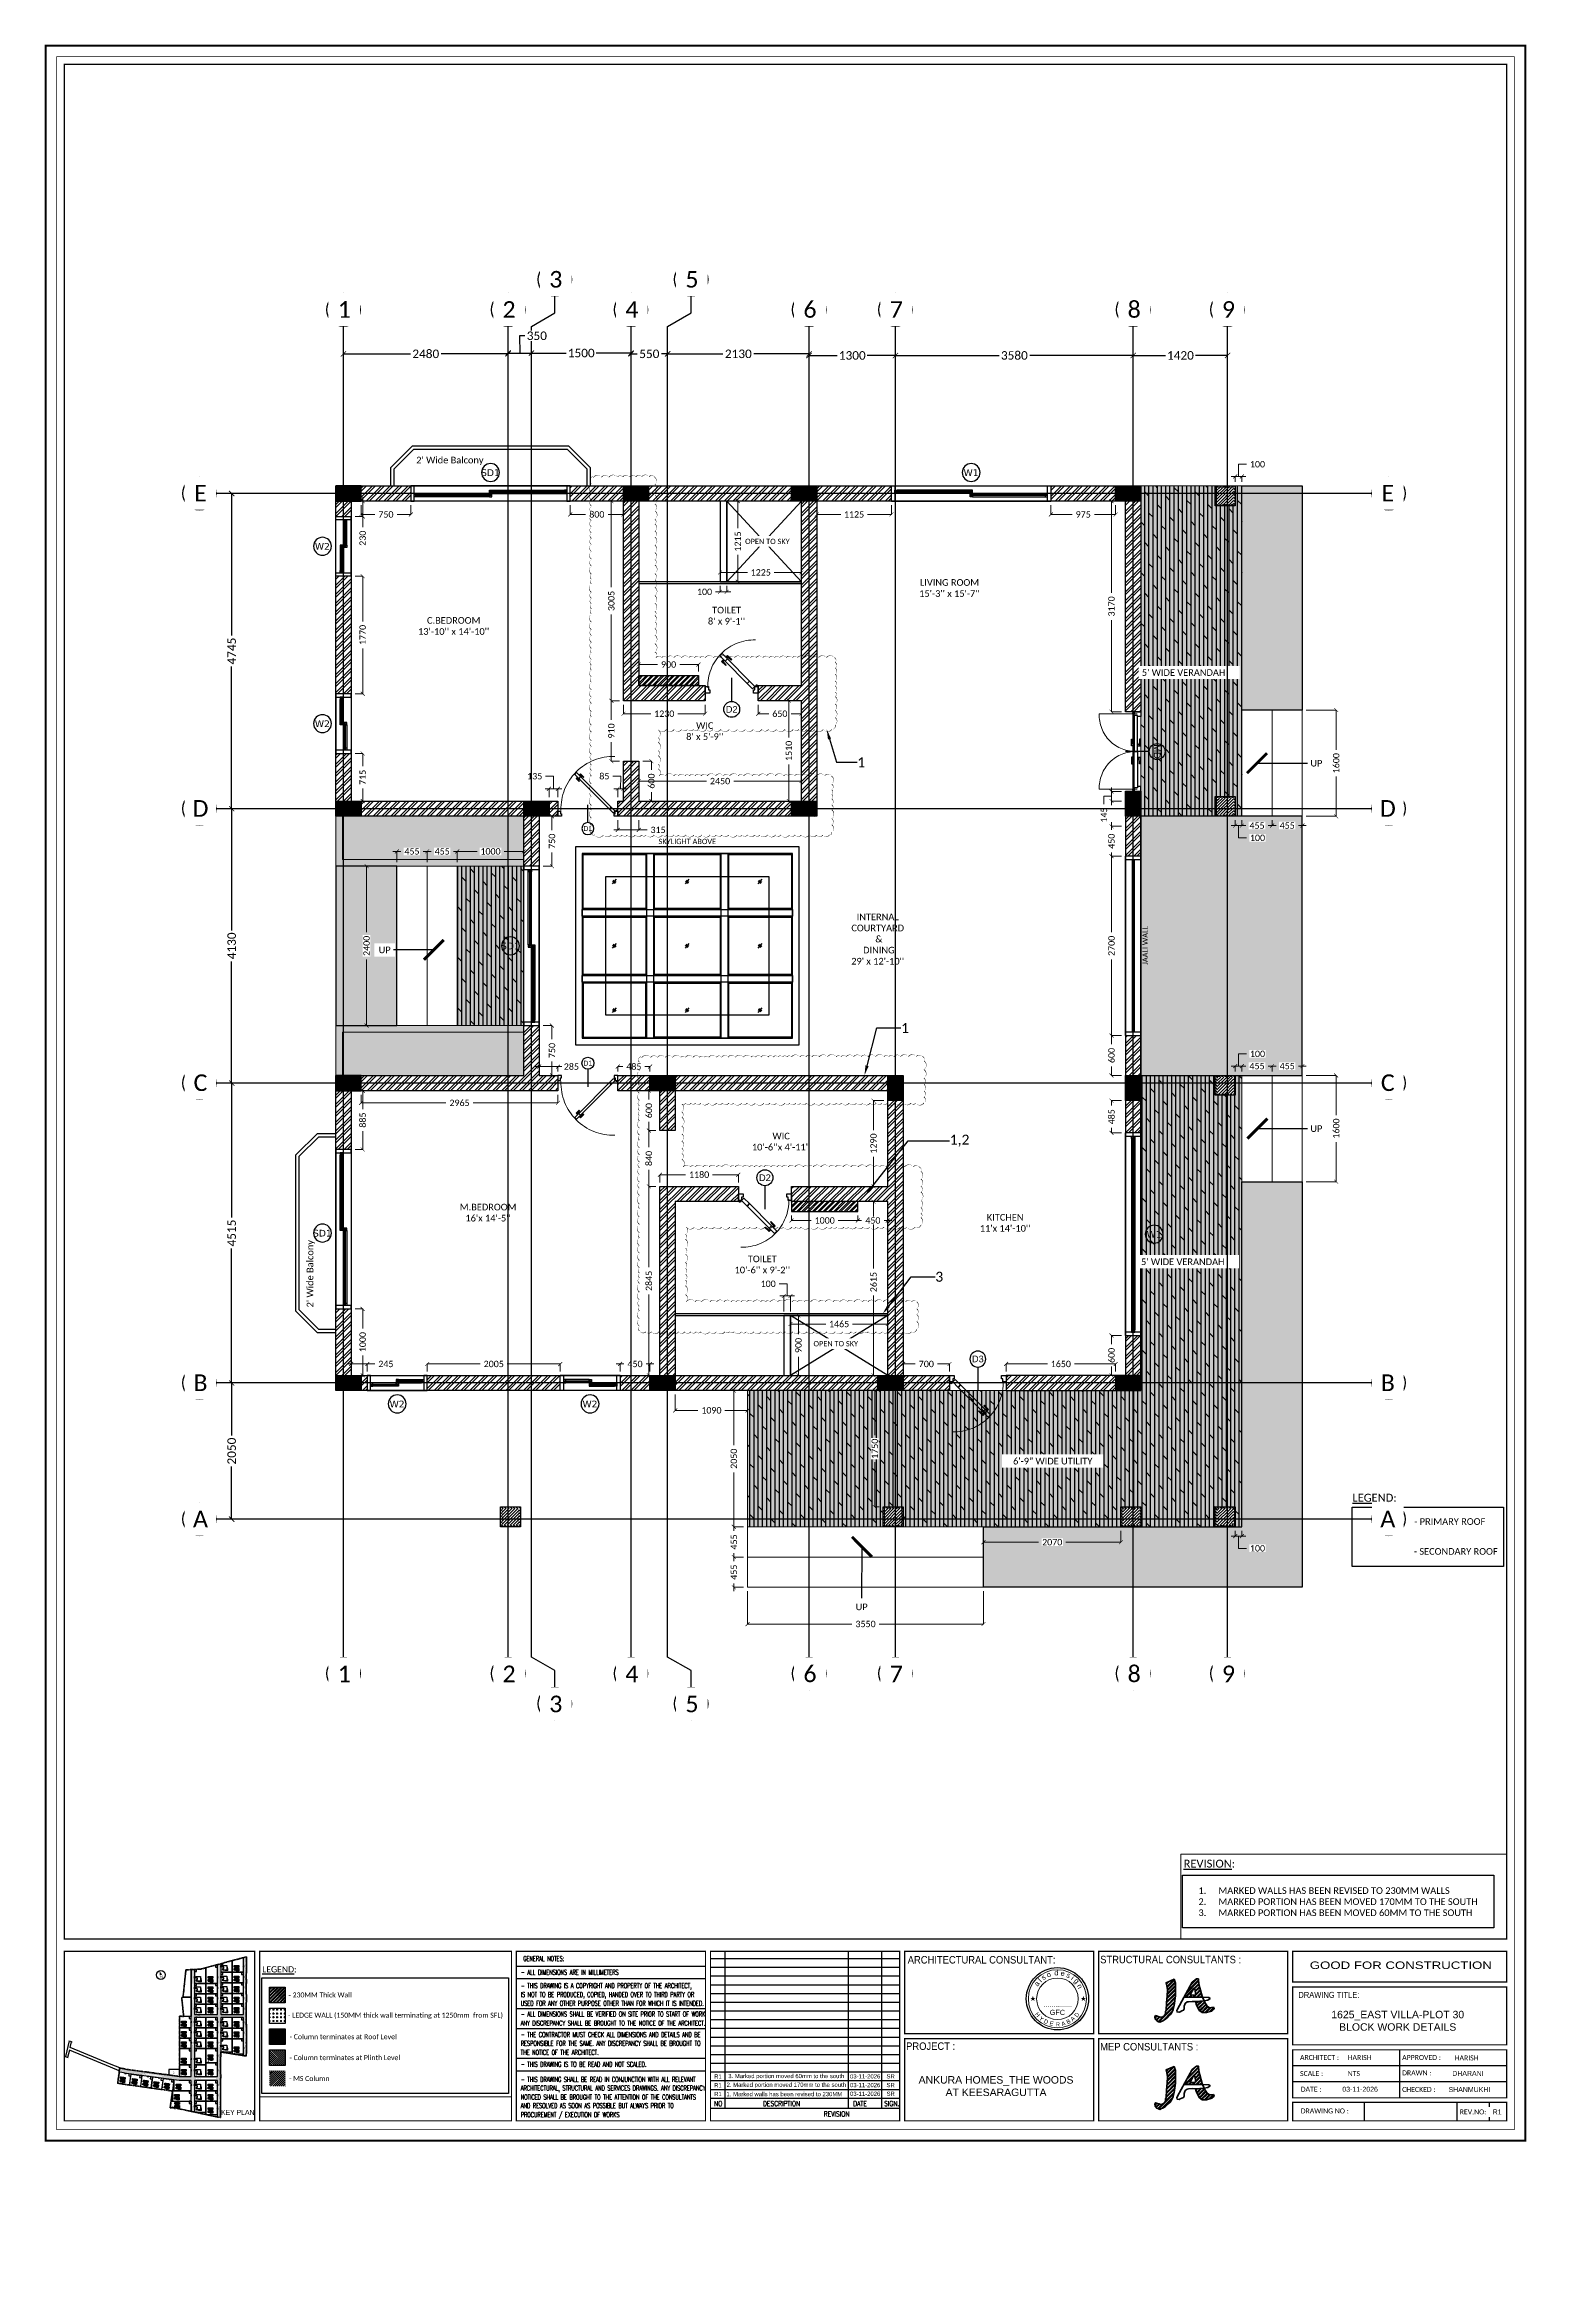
# Paper-space layout '1' of a CAD drawing. Header units: millimetres. Extents: x 0 to 297, y -28 to 421.
# The model-space entities are those that its viewports show. They can reach past a viewport. Long polylines and large blocks are cut down to what shows.
import ezdxf
from ezdxf import colors
from ezdxf.entities.mleader import LeaderData, LeaderLine
from ezdxf.enums import TextEntityAlignment as Align
from ezdxf.math import Vec2, Vec3

# ---------------------------------------------------------------- set-up
doc = ezdxf.new("R2010")
doc.units = ezdxf.units.MM
doc.header["$LTSCALE"] = 150
for name, pattern in [('3BHK-W(SB)$0$HIDDEN', [0.375, 0.25, -0.125]), ('DASHDOT', [25.4, 12.7, -6.35, 0, -6.35]), ('DASHDOTX2', [50.8, 25.4, -12.7, 0, -12.7]), ('DASHED', [0.75, 0.5, -0.25]), ('HIDDEN', [0])]:
    doc.linetypes.add(name, pattern=pattern)
doc.layers.add('A-ANNO-NOTE', color=7, linetype='Continuous', lineweight=9)
for name, color, linetype, true_color in [('ad-1625E-Villa', 1, 'Continuous', 0xff0000), ('ad-Entrance', 6, 'Continuous', 0xff00ff), ('ad-Glass Sectionline', 140, 'Continuous', 0x00bfff), ('ad-Plot Boundary', 6, 'Continuous', 0xff00ff), ('ad-Verandah', 7, 'Continuous', 0xa57c52)]:
    doc.layers.add(name, color=color, linetype=linetype, true_color=true_color)
for name, color, linetype in [('ad-Arrow', 32, 'Continuous'), ('ad-Column', 3, 'Continuous'), ('ad-Column Hatch', 125, 'Continuous'), ('ad-Door', 11, 'Continuous'), ('ad-Elevation 10', 8, 'Continuous'), ('ad-Furniture', 8, 'Continuous'), ('ad-GFC', 255, 'Continuous'), ('ad-Grid', 8, 'DASHDOTX2'), ('ad-Ledge Wall', 6, 'Continuous'), ('ad-MS Columns', 1, 'Continuous'), ('ad-Parking', 2, 'Continuous'), ('ad-Plinth', 8, 'Continuous'), ('ad-Plot Areas-Sq.Mts', 7, 'Continuous'), ('ad-Railing', 6, 'Continuous'), ('ad-RCC', 3, 'Continuous'), ('ad-RCC Hatch', 125, 'Continuous'), ('ad-Revision', 4, 'Continuous'), ('ad-Road', 8, 'Continuous'), ('ad-Road Hatch', 8, 'Continuous'), ('ad-Text', 7, 'Continuous'), ('ad-Text main', 7, 'Continuous'), ('ad-Text Main_Door&window Label', 7, 'Continuous'), ('ad-Text Title', 7, 'Continuous'), ('ad-Wall', 240, 'Continuous'), ('ad-Wall hatch', 8, 'Continuous')]:
    doc.layers.add(name, color=color, linetype=linetype)
for name, color, linetype, lineweight, true_color in [('ad-Dimension', 5, 'Continuous', 0, 0x0000ff), ('ad-Grid Dimension', 6, 'Continuous', 0, 0xff00ff), ('ad-Site Boundary', 1, 'DASHDOT', 35, 0xff0000)]:
    doc.layers.add(name, color=color, linetype=linetype, lineweight=lineweight, true_color=true_color)
doc.layers.get('ad-Furniture').off()
doc.styles.add('6 A E W_Core_Typical$0$Standard', font='arial.ttf')
doc.styles.add('6 U T S R N_Corridor-Basement$0$Standard', font='arial.ttf')
doc.styles.add('6 U T S R N_Typical Floor Plan$0$3BHK-E(NB)$0$grid_text', font='verdana.ttf', dxfattribs={"width": 0.9})
doc.styles.add('A3 Landscape Title$0$Arial_2', font='arial.ttf', dxfattribs={"height": 1})
doc.styles.add('Arial_12', font='arial.ttf', dxfattribs={"height": 2})
doc.styles.add('Arial_13', font='arial.ttf', dxfattribs={"height": 2.5})
doc.styles.add('Arial_2', font='arial.ttf', dxfattribs={"height": 1})
doc.styles.add('MtX_Century_Gothic', font='GOTHIC.TTF')
doc.styles.add('New Text Style', font='arial.ttf', dxfattribs={"height": 100})
doc.styles.add('ROMANS-TITLE', font='arial.ttf', dxfattribs={"width": 0.8})
doc.styles.add('Segoe UI Symbol', font='seguisym.ttf', dxfattribs={"height": 2})
doc.styles.get("Standard").update_dxf_attribs({"font": 'calibril.ttf'})
doc.styles.add('TEXT1', font='simplex.shx', dxfattribs={"width": 0.75})
doc.styles.add('TEXT2', font='arial.ttf', dxfattribs={"width": 0.9})
doc.dimstyles.new('A-100-DIM-INT (MM-FT)', dxfattribs={"dimscale": 50, "dimtxt": 2.4, "dimasz": 1, "dimexe": 5, "dimexo": 100, "dimgap": 1, "dimtad": 0, "dimdec": 0, "dimdsep": 46, "dimtxsty": 'Standard', "dimblk": 'ARCHTICK', "dimcen": 0.025, "dimse1": 1, "dimse2": 1, "dimclrd": 256, "dimclre": 256, "dimclrt": 256, "dimazin": 2, "dimtfac": 1, "dimtdec": 0, "dimtix": 1, "dimtmove": 2, "dimatfit": 3, "dimldrblk": 'ARCHTICK', "dimfxl": 1, "dimtolj": 1, "dimtzin": 0, "dimarcsym": 0})
doc.dimstyles.new('A-75-DIM-INT (Framing)', dxfattribs={"dimscale": 100, "dimtxt": 0.8, "dimasz": 0.5, "dimexe": 0, "dimexo": 0.5, "dimgap": 0.5, "dimtad": 0, "dimdec": 0, "dimdsep": 46, "dimtxsty": 'Standard', "dimblk": 'ARCHTICK', "dimcen": 0.025, "dimclrd": 256, "dimclre": 256, "dimclrt": 256, "dimazin": 2, "dimtfac": 1, "dimtdec": 0, "dimtmove": 1, "dimatfit": 0, "dimldrblk": 'ARCHTICK', "dimfxl": 1, "dimtfill": 1, "dimtolj": 1, "dimtzin": 0, "dimarcsym": 0})
pattern_1 = [(45, (-408644.413, 1870412.597), (-18.91914418, 18.91914418), []), (45, (-408631.8, 1870412.597), (-18.91914418, 18.91914418), [])]

# ---------------------------------------------------------------- blocks, each defined once
blk = doc.blocks.new('A3 Potrait Title')
for p, q in [((171.4, 36.5), (133.45, 36.5)), ((136.39, 6.5), (136.39, 38)), ((161.16, 6.5), (161.16, 38)), ((167.82, 6.5), (167.82, 38)), ((132.45, 34.98), (94.5, 34.98)), ((132.45, 32.48), (94.5, 32.48)), ((171.4, 34.75), (133.45, 34.75)), ((171.4, 33), (133.45, 33)), ((171.4, 31.25), (133.45, 31.25)), ((171.4, 29.5), (133.45, 29.5)), ((171.4, 27.75), (133.45, 27.75)), ((132.45, 26.48), (94.5, 26.48)), ((132.45, 22.48), (94.5, 22.48)), ((171.4, 26), (133.45, 26)), ((171.4, 24.25), (133.45, 24.25)), ((171.4, 22.5), (133.45, 22.5)), ((171.4, 20.75), (133.45, 20.75)), ((171.4, 19), (133.45, 19)), ((132.45, 16.48), (94.5, 16.48)), ((132.45, 13.98), (94.5, 13.98)), ((171.4, 17.25), (133.45, 17.25)), ((171.4, 17.25), (133.45, 17.25)), ((171.4, 15.5), (133.45, 15.5)), ((171.4, 15.5), (133.45, 15.5)), ((171.4, 13.75), (133.45, 13.75)), ((171.4, 13.75), (133.45, 13.75)), ((293.25, 15.04), (250.3, 15.04)), ((171.4, 12), (133.45, 12)), ((171.4, 10.25), (133.45, 10.25)), ((293.25, 11.83), (250.3, 11.83)), ((171.4, 8.5), (133.45, 8.5)), ((171.4, 6.5), (133.45, 6.5)), ((264.66, 7.72), (264.66, 4)), ((283.25, 7.72), (283.25, 4)), ((289.75, 7.62), (289.75, 3.9))]:
    blk.add_line(p, q)
for points, const_width in [([(0, 420.5), (0, 0), (297, 0), (297, 420.5)], 0.375), ([(2.2, 418.3), (2.2, 2.2), (294.8, 2.2), (294.8, 418.3)], 0.125), ([(293.25, 40.5), (293.25, 416.75), (3.75, 416.75), (3.75, 40.5)], 0.25), ([(41.95, 4), (3.75, 4), (3.75, 38), (41.95, 38)], 0.25), ([(42.95, 38), (93.5, 38), (93.5, 4), (42.95, 4)], 0.25), ([(132.45, 4), (132.45, 38), (94.5, 38), (94.5, 4)], 0.25), ([(171.4, 4), (133.45, 4), (133.45, 38), (171.4, 38)], 0.25), ([(172.4, 21.5), (210.35, 21.5), (210.35, 38), (172.4, 38)], 0.25), ([(211.35, 38), (249.3, 38), (249.3, 21.5), (211.35, 21.5)], 0.25), ([(250.3, 31.86), (293.25, 31.86), (293.25, 38), (250.3, 38)], 0.25), ([(250.3, 30.86), (293.25, 30.86), (293.25, 19.25), (250.3, 19.25)], 0.25), ([(172.4, 4), (210.35, 4), (210.35, 20.5), (172.4, 20.5)], 0.25), ([(211.35, 4), (249.3, 4), (249.3, 20.5), (211.35, 20.5)], 0.25), ([(250.3, 18.25), (293.25, 18.25), (293.25, 8.62), (250.3, 8.62)], 0.25), ([(250.3, 7.72), (293.25, 7.72), (293.25, 4), (250.3, 4)], 0.25)]:
    blk.add_lwpolyline(points, close=True, dxfattribs=dict(const_width=const_width))
at = {"layer": 'ad-Text Title', "color": 0}
blk.add_line((271.77, 8.62), (271.77, 18.25), dxfattribs=at)
at = {"layer": 'ad-GFC', "style": 'TEXT2', "width": 1.265945}
blk.add_text('GOOD FOR CONSTRUCTION', height=1.5, dxfattribs=at).set_placement((253.73, 34.48), (290.28, 34.48), align=Align.FIT)
at = {"layer": 'ad-Text Title'}
for s, height, style, width, p in [(' GENERAL NOTES:', 1, 'TEXT1', 0.6, (95.36, 36.07)), ('ARCHITECTURAL CONSULTANT:', 1.5, 'TEXT2', 0.9, (173.03, 35.57)), ('STRUCTURAL CONSULTANTS :', 1.5, 'TEXT2', 0.9, (211.66, 35.62)), ('- ALL DIMENSIONS ARE IN MILLIMETERS', 1, 'TEXT1', 0.6, (95.36, 33.32)), ('- THIS DRAWING IS A COPYRIGHT AND PROPERTY OF THE ARCHITECT,', 1, 'TEXT1', 0.6, (95.36, 30.62)), ('IS NOT TO BE PRODUCED, COPIED, HANDED OVER TO THIRD PARTY OR', 1, 'TEXT1', 0.6, (95.36, 28.85)), ('USED FOR ANY OTHER PURPOSE OTHER THAN FOR WHICH IT IS INTENDED.', 1, 'TEXT1', 0.6, (95.36, 27.08)), ('DRAWING TITLE:', 1.2, 'TEXT2', 0.9, (251.44, 28.68)), ('ANY DISCREPANCY SHALL BE BROUGHT TO THE NOTICE OF THE ARCHITECT.', 1, 'TEXT1', 0.6, (95.36, 23.1)), ('- ALL DIMENSIONS SHALL BE VERIFIED ON SITE PRIOR TO START OF WORK', 1, 'TEXT1', 0.6, (95.36, 24.91)), ('THE NOTICE OF THE ARCHITECT.', 1, 'TEXT1', 0.6, (95.36, 17.24)), ('- THE CONTRACTOR MUST CHECK ALL DIMENSIONS AND DETAILS AND BE', 1, 'TEXT1', 0.6, (95.36, 20.8)), ('RESPONSIBLE FOR THE SAME. ANY DISCREPANCY SHALL BE BROUGHT TO', 1, 'TEXT1', 0.6, (95.36, 19.04)), ('PROJECT :', 1.5, 'TEXT2', 0.9, (172.71, 18.24)), ('MEP CONSULTANTS :', 1.5, 'TEXT2', 0.9, (211.66, 18.12)), ('- THIS DRAWING IS TO BE READ AND NOT SCALED.', 1, 'TEXT1', 0.6, (95.36, 14.85)), ('ARCHITECTURAL, STRUCTURAL AND SERVICES DRAWINGS. ANY DISCREPANCY', 1, 'TEXT1', 0.6, (95.36, 10.06)), ('- THIS DRAWING SHALL BE READ IN CONJUNCTION WITH ALL RELEVANT', 1, 'TEXT1', 0.6, (95.36, 11.8)), ('NOTICED SHALL BE BROUGHT TO THE ATTENTION OF THE CONSULTANTS', 1, 'TEXT1', 0.6, (95.36, 8.25)), ('AND RESOLVED AS SOON AS POSSIBLE BUT ALWAYS PRIOR TO', 1, 'TEXT1', 0.6, (95.36, 6.54)), ('PROCUREMENT / EXECUTION OF WORKS', 1, 'TEXT1', 0.6, (95.36, 4.72))]:
    blk.add_text(s, height=height, dxfattribs=dict(at, style=style, width=width)).set_placement(p)
at = {"layer": 'ad-Text Title', "color": 0}
for s, p in [('ARCHITECT :', (251.77, 16.21)), ('SCALE :', (251.77, 12.99)), ('HARISH', (261.33, 16.19)), ('NTS', (261.33, 12.98)), ('APPROVED :', (272.27, 16.21)), ('DRAWN :', (272.27, 13.12)), ('HARISH', (282.81, 16.12)), ('DATE :', (251.92, 9.84)), ('CHECKED :', (272.27, 9.8)), ('DRAWING NO :', (251.92, 5.48)), ('REV.NO:', (283.82, 5.29))]:
    blk.add_text(s, height=1, dxfattribs=at).set_placement(p)
at = {"layer": 'ad-Text Title', "color": 8, "style": 'TEXT2', "width": 0.9}
blk.add_text('KEY PLAN', height=1, dxfattribs=at).set_placement((35.2, 5.2))
at = {"layer": 'ad-Text Title', "style": 'TEXT1', "width": 0.75}
for s, p in [('NO', (135, 6.97)), ('DESCRIPTION', (147.71, 6.97)), ('REVISION', (158.75, 4.89)), ('DATE', (163.47, 6.97)), ('SIGN.', (169.82, 6.97))]:
    blk.add_text(s, height=1, dxfattribs=at).set_placement(p, align=Align.CENTER)
blk = doc.blocks.new('zw$6506')
at = {"lineweight": 50, "true_color": 0xff007f, "transparency": 33554597}
h = blk.add_hatch(dxfattribs=at)
h.set_pattern_fill('ANSI32', color=230, scale=2.808998)
h.set_pattern_definition(pattern_1)
h.paths.add_polyline_path([(3, 243), (3, 299), (-13, 338), (-93, 304), (-87, 274), (-79, 234), (-83, 173), (-88, 102), (-94, 24), (-99, 15), (-100, -9), (-111, -29), (-133, -41), (-146, -42), (-163, -37), (-188, -30), (-199, -26), (-205, -39), (-203, -61), (-187, -80), (-168, -87), (-157, -92), (-139, -84), (-118, -76), (-98, -62), (-71, -38), (-52, -20), (-39, 0), (-22, 36), (-12, 76), (0, 171)])
h = blk.add_hatch(dxfattribs=at)
h.set_pattern_fill('ANSI32', color=230, scale=2.808998)
h.set_pattern_definition([(45, (-408656.098, 1870412.597), (-18.91914418, 18.91914418), []), (45, (-408643.485, 1870412.597), (-18.91914418, 18.91914418), [])])
h.paths.add_polyline_path([(236, 290), (231, 342), (212, 343), (168, 308), (86, 158), (273, 159), (269, 169)])
h.paths.add_polyline_path([(205, 183), (183, 179), (149, 181), (186, 250), (195, 238)], flags=16)
h = blk.add_hatch(dxfattribs=at)
h.set_pattern_fill('ANSI32', color=230, scale=2.808998)
h.set_pattern_definition(pattern_1)
h.paths.add_polyline_path([(318, 69), (292, 111), (288, 121), (201, 115), (209, 90), (239, 26), (270, 4), (314, 5), (367, 19), (390, 41), (382, 57), (344, 53)])
at = {"color": 30, "lineweight": 50, "true_color": 0xff7f00}
for points in [[(-188, -30), (-163, -37), (-146, -42), (-133, -41), (-111, -29), (-100, -9), (-99, 15), (-94, 24), (-88, 102), (-83, 173), (-79, 234), (-87, 274), (-93, 304), (-13, 338), (3, 299), (3, 243), (0, 171), (-12, 76), (-22, 36), (-39, 0), (-52, -20), (-71, -38), (-98, -62), (-118, -76), (-139, -84), (-157, -92), (-168, -87), (-187, -80), (-203, -61), (-205, -39), (-199, -26), (-188, -30)], [(20, 39), (168, 308), (212, 343), (231, 342), (236, 290), (269, 169), (292, 111), (318, 69), (344, 53), (382, 57), (390, 41), (367, 19), (314, 5), (270, 4), (239, 26), (209, 90), (201, 115), (168, 116), (132, 113), (117, 112), (97, 96), (90, 68), (89, 42), (83, 27), (66, 22), (48, 13), (37, 7), (17, 11), (16, 25), (20, 39)], [(149, 181), (186, 250), (195, 238), (205, 183), (183, 179), (149, 181)], [(86, 158), (273, 159), (336, 154), (349, 145), (327, 128), (288, 121), (201, 115)]]:
    blk.add_lwpolyline(points, dxfattribs=at)
blk = doc.blocks.new('A$Cc42bb6df')
at = {"layer": 'A-ANNO-NOTE', "color": 5, "lineweight": 25, "true_color": 0x0000ff}
blk.add_circle((0, 0), 15, dxfattribs=at)
at = {"layer": 'A-ANNO-NOTE'}
blk.add_circle((0, 0), 15, dxfattribs=at)
at = {"layer": 'A-ANNO-NOTE', "color": 5, "true_color": 0x0000ff}
blk.add_circle((0, 0), 14, dxfattribs=at)
at = {"layer": 'A-ANNO-NOTE', "color": 5, "lineweight": 18, "true_color": 0x0000ff}
blk.add_circle((0, 0), 10, dxfattribs=at)
at = {"layer": 'A-ANNO-NOTE', "color": 5, "true_color": 0x0000ff, "attachment_point": 1}
for s, insert, char_height, width, rotation, style in [('s', (-8.2, 10.9), 2.5, 0.401, 34.7284, 'Arial_13'), ('o', (-5.6, 12.5), 2.5, 0.401, 21.2932, 'Arial_13'), ('e', (1.9, 13.7), 2.5, 0.401, 347.0864, 'Arial_13'), ('s', (5.1, 12.8), 2.5, 0.401, 334.2611, 'Arial_13'), ('i', (7.8, 11.3), 2.5, 0.401, 321.8866, 'Arial_13'), ('a', (-11.5, 7.3), 2.5, 0.401, 51.7199, 'Arial_13'), ('l', (-9.6, 9.5), 2.5, 0.401, 45, 'Arial_13'), ('g', (9.5, 10.2), 2.5, 0.401, 315, 'Arial_13'), ('n', (11.4, 7.5), 2.5, 0.401, 299.8905, 'Arial_13'), ('H', (-9.4, -6.2), 2, 2.004, 309.5557, 'Arial_12'), ('Y', (-7.8, -8.2), 2, 1.443, 321.7028, 'Arial_12'), ('D', (-5.9, -9.6), 2, 1.443, 331.2972, 'Arial_12'), ('B', (4, -10.5), 2, 1.443, 27.6498, 'Arial_12'), ('A', (6, -9.4), 2, 1.443, 39.3195, 'Arial_12'), ('D', (7.9, -7.9), 2, 1.443, 51.9881, 'Arial_12'), ('E', (-3.5, -10.7), 2, 1.443, 346.9853, 'Arial_12'), ('A', (1.7, -11.2), 2, 1.443, 15.531, 'Arial_12')]:
    blk.add_mtext(s, dxfattribs=dict(at, insert=insert, char_height=char_height, width=width, rotation=rotation, style=style))
for s, insert, char_height, width, style in [('d', (-1.5, 13.8), 2.5, 0.401, 'Arial_13'), ('\\fSegoe UI Symbol|b0|i0|c130|p34|;★', (-13.2, 1.1), 2, 2.886, 'Segoe UI Symbol'), ('\\fSegoe UI Symbol|b0|i0|c130|p34|;★', (11.1, 1.1), 2, 2.886, 'Segoe UI Symbol'), ('..............', (-6.6, -1.3), 2.5, 16.835, 'Arial_13'), ('GFC', (-3.7, -5.3), 2.5, 8.899, 'Arial_13'), ('R', (-0.8, -11.3), 2, 1.443, 'Arial_12')]:
    blk.add_mtext(s, dxfattribs=dict(at, insert=insert, char_height=char_height, width=width, style=style))
blk = doc.blocks.new('A$C1217a87d')
at = {"xscale": 0.4169495467505325, "yscale": 0.4169495467505325, "zscale": 0.4169495467505325}
blk.add_blockref('A$Cc42bb6df', (0, 0), dxfattribs=at)
blk = doc.blocks.new('A$C4fb60e89')
at = {"layer": 'ad-Road Hatch', "ltscale": 5, "transparency": 33554687}
h = blk.add_hatch(dxfattribs=at)
h.set_pattern_fill('AR-HBONE', color=256, scale=15)
h.set_pattern_definition([(45, (-193247.7, -428758.8), (0, 2155.2615), [4572, -1524]), (135, (-192170.1, -427681.1), (2e-13, 2155.2615), [4572, -1524])])
h.paths.add_polyline_path([(175594, -250241), (169178, -249341), (167473, -249057), (167473, -138694), (101313, -138694), (101313, -199954), (101308, -237995), (101040, -268291), (101008, -280968), (101066, -293684), (101243, -311127), (100910, -319344), (100949, -333937), (100669, -366960), (100727, -390983), (100669, -404586), (100538, -420418), (100467, -428759), (92426, -427265), (92163, -427209), (92163, -321454), (24803, -321454), (24803, -412961), (15653, -411029), (15654, -321452), (-19535, -321452), (-34427, -319477), (-65207, -315395), (-171770, -301268), (-185854, -298333), (-193248, -296832), (-193244, -292908), (-191914, -285219), (-191839, -284679), (-183397, -286393), (-169723, -289243), (-53141, -304698), (-18730, -309262), (15653, -309262), (15653, 703), (24803, 1115), (24803, -129544), (92163, -129544), (92163, 15133), (101313, 17713), (101313, -129544), (167473, -129544), (167473, 35552), (175738, 37855), (175849, 28595), (175836, 25947), (175777, 14040), (175855, 2316), (175660, -18036), (175731, -34039), (175718, -46839), (175673, -63402), (175816, -82072), (175542, -106356), (175490, -124641), (175575, -145019), (175731, -168892), (175797, -181269), (175797, -192667), (175744, -208200), (175829, -223277), (175888, -234871)])
h.paths.add_polyline_path([(24803, -309264), (92163, -309264), (92163, -138694), (24803, -138694)], flags=16)
at = {"layer": 'ad-Road', "ltscale": 5}
for points in [[(175594, -250241), (169178, -249341), (167473, -249057), (167473, -138694), (101313, -138694), (101313, -199954), (101308, -237995), (101040, -268291), (101008, -280968), (101066, -293684), (101243, -311127), (100910, -319344), (100949, -333937), (100669, -366960), (100727, -390983), (100669, -404586), (100538, -420418), (100467, -428759), (92426, -427265), (92163, -427209), (92163, -321454), (24803, -321454), (24803, -412961), (15653, -411029), (15654, -321452), (-19535, -321452), (-34427, -319477), (-65207, -315395), (-171770, -301268), (-185854, -298333), (-193248, -296832), (-193244, -292908), (-191914, -285219), (-191839, -284679), (-183397, -286393), (-169723, -289243), (-53141, -304698), (-18730, -309262), (15653, -309262), (15653, 703), (24803, 1115), (24803, -129544), (92163, -129544), (92163, 15133), (101313, 17713), (101313, -129544), (167473, -129544), (167473, 35552), (175738, 37855), (175849, 28595), (175836, 25947), (175777, 14040), (175855, 2316), (175660, -18036), (175731, -34039), (175718, -46839), (175673, -63402), (175816, -82072), (175542, -106356), (175490, -124641), (175575, -145019), (175731, -168892), (175797, -181269), (175797, -192667), (175744, -208200), (175829, -223277), (175888, -234871)], [(24803, -309264), (92163, -309264), (92163, -138694), (24803, -138694)]]:
    blk.add_lwpolyline(points, close=True, dxfattribs=at)
at = {"layer": 'ad-Text', "linetype": 'Continuous', "char_height": 1250, "width": 56881.51, "attachment_point": 5, "style": 'MtX_Century_Gothic', "bg_fill": 3, "box_fill_scale": 1.5, "bg_fill_color": 257, "bg_fill_transparency": 0}
for s, insert, rotation in [("\\pxqd;30' WIDE ROAD", (20228, -69124), 90), ("\\pxqd;30' WIDE ROAD", (96738, -69124), 90), ("\\pxqd;30' WIDE ROAD", (171095, -67965), 90), ("\\pxqd;30' WIDE ROAD", (20228, -194004), 90), ("\\pxqd;30' WIDE ROAD", (96738, -194004), 90), ("\\pxqd;30' WIDE ROAD", (172048, -194004), 90), ("\\pxqd;40' WIDE ROAD", (-97589, -305418), 352.0185398)]:
    blk.add_mtext(s, dxfattribs=dict(at, insert=insert, rotation=rotation))
at = {"layer": 'ad-Text', "linetype": 'Continuous', "insert": (58483, -315359), "char_height": 1250, "width": 56881.51, "attachment_point": 5, "style": 'MtX_Century_Gothic', "bg_fill": 3, "box_fill_scale": 1.5, "bg_fill_color": 257, "bg_fill_transparency": 0}
blk.add_mtext("\\pxqd;40' WIDE ROAD", dxfattribs=at)
at = {"layer": 'ad-Text', "linetype": 'Continuous', "insert": (58483, -134119), "char_height": 1250, "width": 56347.04, "attachment_point": 5, "style": 'MtX_Century_Gothic', "bg_fill": 3, "box_fill_scale": 1.5, "bg_fill_color": 257, "bg_fill_transparency": 0}
blk.add_mtext("\\pxqd;30' WIDE ROAD", dxfattribs=at)
at = {"layer": 'ad-Text', "linetype": 'Continuous', "char_height": 1250, "width": 56881.51, "attachment_point": 5, "rotation": 90, "style": 'MtX_Century_Gothic', "bg_fill": 3, "box_fill_scale": 1.5, "bg_fill_color": 257, "bg_fill_transparency": 0}
for insert in [(20228, -366657), (96738, -366657)]:
    blk.add_mtext("\\pxqd;30' WIDE ROAD", dxfattribs=dict(at, insert=insert))
blk = doc.blocks.new('zw$944D')
at = {"layer": 'ad-Parking', "ltscale": 5}
blk.add_lwpolyline([(0, 0), (6100, 0), (6100, 6100), (0, 6100)], close=True, dxfattribs=at)
blk = doc.blocks.new('zw$2786')
at = {"layer": 'ad-Parking', "ltscale": 5}
blk.add_lwpolyline([(113209, 95420), (119309, 95420), (119309, 98470), (113209, 98470)], close=True, dxfattribs=at)
for p in [(36699, 75772), (97959, 88153), (113209, 67633), (173269, 67633), (36699, 35263), (36699, 5213), (97959, 35263), (97959, 5213), (113209, 37003), (113209, 6373), (173269, 37003), (173269, 6373), (21449, -60456), (36699, -24837), (36699, -64037), (97959, -24837), (97959, -64037), (113209, -24257), (113209, -64037), (173269, -24257), (173269, -64037), (21449, -94087), (21449, -124137), (36699, -94087), (36699, -124137), (97959, -94087), (113209, -94667), (113209, -125297), (173269, -94667), (173269, -125297), (21448, -154187), (36699, -154187), (97959, -154187), (97959, -194857), (21448, -201555), (21449, -246797), (36699, -201557), (36699, -246797), (97959, -246797), (21449, -276847), (21449, -306897), (36699, -276847), (36699, -306897), (97959, -276847), (97959, -306897)]:
    blk.add_blockref('zw$944D', p, dxfattribs=at)
at = {"layer": 'ad-Parking', "ltscale": 5, "rotation": 352.3389705330779}
for p in [(-153946, -227439), (-122397, -231621), (-91200, -235757), (-60171, -239870), (-29405, -243950)]:
    blk.add_blockref('zw$944D', p, dxfattribs=at)
blk = doc.blocks.new('zw$1D4B')
at = {"ltscale": 5}
for points in [[(113203, -157238), (146289, -157238)], [(146289, -162977), (179369, -162977)], [(-22532, -238720), (-22532, -270747)], [(-26781, -270747), (-26781, -300797)], [(36699, -332204), (70379, -332207)], [(70379, -339333), (104059, -339333)]]:
    blk.add_lwpolyline(points, dxfattribs=at)
blk = doc.blocks.new('zw$E1D1')
at = {"layer": 'ad-1625E-Villa', "ltscale": 5, "transparency": 33554687}
h = blk.add_hatch(dxfattribs=at)
h.set_pattern_fill('ANSI31', color=256, scale=200)
h.set_pattern_definition([(45, (140493.46, -2968.9), (-449.013, 449.013), [])])
h.paths.add_polyline_path([(140493, 12696), (154143, 12696), (154143, 7721), (152613, 7721), (152613, 3821), (154143, 3821), (154143, -2969), (146693, -2969), (146693, -924), (140493, -924), (140493, 3821), (143323, 3821), (143323, 7721), (140493, 7721)])
h = blk.add_hatch(dxfattribs=at)
h.set_pattern_fill('ANSI31', color=256, scale=200)
h.set_pattern_definition([(45, (64583.46, -35338.9), (-449.013, 449.013), [])])
h.paths.add_polyline_path([(64583, -19674), (78233, -19674), (78233, -24649), (76703, -24649), (76703, -28549), (78233, -28549), (78233, -35339), (70783, -35339), (70783, -33294), (64583, -33294), (64583, -28549), (67413, -28549), (67413, -24649), (64583, -24649)])
h = blk.add_hatch(dxfattribs=at)
h.set_pattern_fill('ANSI31', color=256, scale=200)
h.set_pattern_definition([(45, (64583.46, -65388.9), (-449.013, 449.013), [])])
h.paths.add_polyline_path([(64583, -49724), (78233, -49724), (78233, -54699), (76703, -54699), (76703, -58599), (78233, -58599), (78233, -65389), (70783, -65389), (70783, -63344), (64583, -63344), (64583, -58599), (67413, -58599), (67413, -54699), (64583, -54699)])
h = blk.add_hatch(dxfattribs=at)
h.set_pattern_fill('ANSI31', color=256, scale=200)
h.set_pattern_definition([(45, (140493.46, -33598.9), (-449.013, 449.013), [])])
h.paths.add_polyline_path([(140493, -17934), (154143, -17934), (154143, -22909), (152613, -22909), (152613, -26809), (154143, -26809), (154143, -33599), (146693, -33599), (146693, -31554), (140493, -31554), (140493, -26809), (143323, -26809), (143323, -22909), (140493, -22909)])
h = blk.add_hatch(dxfattribs=at)
h.set_pattern_fill('ANSI31', color=256, scale=200)
h.set_pattern_definition([(45, (140493.46, -64228.9), (-449.013, 449.013), [])])
h.paths.add_polyline_path([(140493, -48564), (154143, -48564), (154143, -53539), (152613, -53539), (152613, -57439), (154143, -57439), (154143, -64229), (146693, -64229), (146693, -62184), (140493, -62184), (140493, -57439), (143323, -57439), (143323, -53539), (140493, -53539)])
h = blk.add_hatch(dxfattribs=at)
h.set_pattern_fill('ANSI31', color=256, scale=200)
h.set_pattern_definition([(45, (64583.46, -95438.9), (-449.013, 449.013), [])])
h.paths.add_polyline_path([(64583, -79774), (78233, -79774), (78233, -84749), (76703, -84749), (76703, -88649), (78233, -88649), (78233, -95439), (70783, -95439), (70783, -93394), (64583, -93394), (64583, -88649), (67413, -88649), (67413, -84749), (64583, -84749)])
h = blk.add_hatch(dxfattribs=at)
h.set_pattern_fill('ANSI31', color=256, scale=200)
h.set_pattern_definition([(45, (64583.46, -125488.9), (-449.013, 449.013), [])])
h.paths.add_polyline_path([(64583, -109824), (78233, -109824), (78233, -114799), (76703, -114799), (76703, -118699), (78233, -118699), (78233, -125489), (70783, -125489), (70783, -123444), (64583, -123444), (64583, -118699), (67413, -118699), (67413, -114799), (64583, -114799)])
h = blk.add_hatch(dxfattribs=at)
h.set_pattern_fill('ANSI31', color=256, scale=200)
h.set_pattern_definition([(45, (140493.46, -94858.9), (-449.013, 449.013), [])])
h.paths.add_polyline_path([(140493, -79194), (154143, -79194), (154143, -84169), (152613, -84169), (152613, -88069), (154143, -88069), (154143, -94859), (146693, -94859), (146693, -92814), (140493, -92814), (140493, -88069), (143323, -88069), (143323, -84169), (140493, -84169)])
h = blk.add_hatch(dxfattribs=at)
h.set_pattern_fill('ANSI31', color=256, scale=200)
h.set_pattern_definition([(45, (140493.46, -125488.9), (-449.013, 449.013), [])])
h.paths.add_polyline_path([(140493, -109824), (154143, -109824), (154143, -114799), (152613, -114799), (152613, -118699), (154143, -118699), (154143, -125489), (146693, -125489), (146693, -123444), (140493, -123444), (140493, -118699), (143323, -118699), (143323, -114799), (140493, -114799)])
h = blk.add_hatch(dxfattribs=at)
h.set_pattern_fill('ANSI31', color=256, scale=200)
h.set_pattern_definition([(45, (-12546.9, -194738.9), (-449.013, 449.013), [])])
h.paths.add_polyline_path([(-12547, -179074), (1103, -179074), (1103, -184049), (-427, -184049), (-427, -187949), (1103, -187949), (1103, -194739), (-6347, -194739), (-6347, -192694), (-12547, -192694), (-12547, -187949), (-9717, -187949), (-9717, -184049), (-12547, -184049)])
h = blk.add_hatch(dxfattribs=at)
h.set_pattern_fill('ANSI31', color=256, scale=200)
h.set_pattern_definition([(45, (-12525.5, -164688.9), (-449.013, 449.013), [])])
h.paths.add_polyline_path([(-12525, -149024), (1125, -149024), (1125, -153999), (-405, -153999), (-405, -157899), (1125, -157899), (1125, -164689), (-6325, -164689), (-6325, -162644), (-12525, -162644), (-12525, -157899), (-9695, -157899), (-9695, -153999), (-12525, -153999)])
h = blk.add_hatch(dxfattribs=at)
h.set_pattern_fill('ANSI31', color=256, scale=200)
h.set_pattern_definition([(45, (64583.46, -164688.9), (-449.013, 449.013), [])])
h.paths.add_polyline_path([(64583, -149024), (78233, -149024), (78233, -153999), (76703, -153999), (76703, -157899), (78233, -157899), (78233, -164689), (70783, -164689), (70783, -162644), (64583, -162644), (64583, -157899), (67413, -157899), (67413, -153999), (64583, -153999)])
h = blk.add_hatch(dxfattribs=at)
h.set_pattern_fill('ANSI31', color=256, scale=200)
h.set_pattern_definition([(45, (64583.46, -194738.9), (-449.013, 449.013), [])])
h.paths.add_polyline_path([(64583, -179074), (78233, -179074), (78233, -184049), (76703, -184049), (76703, -187949), (78233, -187949), (78233, -194739), (70783, -194739), (70783, -192694), (64583, -192694), (64583, -187949), (67413, -187949), (67413, -184049), (64583, -184049)])
h = blk.add_hatch(dxfattribs=at)
h.set_pattern_fill('ANSI31', color=256, scale=200)
h.set_pattern_definition([(45, (140493.46, -165268.9), (-449.013, 449.013), [])])
h.paths.add_polyline_path([(140493, -149604), (154143, -149604), (154143, -154579), (152613, -154579), (152613, -158479), (154143, -158479), (154143, -165269), (146693, -165269), (146693, -163224), (140493, -163224), (140493, -158479), (143323, -158479), (143323, -154579), (140493, -154579)])
h = blk.add_hatch(dxfattribs=at)
h.set_pattern_fill('ANSI31', color=256, scale=200)
h.set_pattern_definition([(45, (140493.46, -195898.9), (-449.013, 449.013), [])])
h.paths.add_polyline_path([(140493, -180234), (154143, -180234), (154143, -185209), (152613, -185209), (152613, -189109), (154143, -189109), (154143, -195899), (146693, -195899), (146693, -193854), (140493, -193854), (140493, -189109), (143323, -189109), (143323, -185209), (140493, -185209)])
h = blk.add_hatch(dxfattribs=at)
h.set_pattern_fill('ANSI31', color=256, scale=200)
h.set_pattern_definition([(45, (-12602.2, -272158.9), (-449.013, 449.013), [])])
h.paths.add_polyline_path([(-12602, -256494), (1048, -256494), (1048, -261469), (-482, -261469), (-482, -265369), (1048, -265369), (1048, -272159), (-6402, -272159), (-6402, -270114), (-12602, -270114), (-12602, -265369), (-9772, -265369), (-9772, -261469), (-12602, -261469)])
h = blk.add_hatch(dxfattribs=at)
h.set_pattern_fill('ANSI31', color=256, scale=200)
h.set_pattern_definition([(45, (-12568.36, -224788.9), (-449.013, 449.013), [])])
h.paths.add_polyline_path([(-12568, -209124), (1082, -209124), (1082, -214099), (-448, -214099), (-448, -217999), (1082, -217999), (1082, -224789), (-6368, -224789), (-6368, -222744), (-12568, -222744), (-12568, -217999), (-9738, -217999), (-9738, -214099), (-12568, -214099)])
h = blk.add_hatch(dxfattribs=at)
h.set_pattern_fill('ANSI31', color=256, scale=200)
h.set_pattern_definition([(45, (64583.46, -224788.9), (-449.013, 449.013), [])])
h.paths.add_polyline_path([(64583, -209124), (78233, -209124), (78233, -214099), (76703, -214099), (76703, -217999), (78233, -217999), (78233, -224789), (70783, -224789), (70783, -222744), (64583, -222744), (64583, -217999), (67413, -217999), (67413, -214099), (64583, -214099)])
h = blk.add_hatch(dxfattribs=at)
h.set_pattern_fill('ANSI31', color=256, scale=200)
h.set_pattern_definition([(45, (64583.46, -262408.9), (-449.013, 449.013), [])])
h.paths.add_polyline_path([(64583, -246744), (78233, -246744), (78233, -251719), (76703, -251719), (76703, -255619), (78233, -255619), (78233, -262409), (70783, -262409), (70783, -260364), (64583, -260364), (64583, -255619), (67413, -255619), (67413, -251719), (64583, -251719)])
h = blk.add_hatch(dxfattribs=at)
h.set_pattern_fill('ANSI31', color=256, scale=200)
h.set_pattern_definition([(45, (140493.46, -239679.3), (-449.013, 449.013), [])])
h.paths.add_polyline_path([(140493, -224014), (154143, -224014), (154143, -228989), (152613, -228989), (152613, -232889), (154143, -232889), (154143, -239679), (146693, -239679), (146693, -237634), (140493, -237634), (140493, -232889), (143323, -232889), (143323, -228989), (140493, -228989)])
h = blk.add_hatch(dxfattribs=at)
h.set_pattern_fill('ANSI31', color=256, scale=200, angle=352.4703876)
h.set_pattern_definition([(37.4704, (-191254.83, -326204.44), (-386.303, 503.98), [])])
h.paths.add_polyline_path([(-189202, -310675), (-175670, -312463), (-176322, -317395), (-177839, -317195), (-178350, -321061), (-176833, -321262), (-177723, -327993), (-185108, -327017), (-184840, -324990), (-190987, -324177), (-190365, -319473), (-187559, -319844), (-187048, -315977), (-189854, -315607)])
h = blk.add_hatch(dxfattribs=at)
h.set_pattern_fill('ANSI31', color=256, scale=200, angle=352.4703876)
h.set_pattern_definition([(37.4704, (-156556.1, -331161.4), (-386.303, 503.98), [])])
h.paths.add_polyline_path([(-154503, -315631), (-140971, -317420), (-141623, -322352), (-143140, -322152), (-143651, -326018), (-142134, -326219), (-143024, -332950), (-150410, -331974), (-150142, -329946), (-156288, -329134), (-155666, -324430), (-152861, -324801), (-152350, -320934), (-155155, -320564)])
h = blk.add_hatch(dxfattribs=at)
h.set_pattern_fill('ANSI31', color=256, scale=200, angle=352.4703876)
h.set_pattern_definition([(37.4704, (-125056.9, -335720.2), (-386.303, 503.98), [])])
h.paths.add_polyline_path([(-123004, -320190), (-109472, -321979), (-110124, -326911), (-111641, -326711), (-112152, -330577), (-110635, -330777), (-111525, -337509), (-118910, -336533), (-118642, -334505), (-124789, -333693), (-124167, -328989), (-121362, -329360), (-120851, -325493), (-123656, -325122)])
h = blk.add_hatch(dxfattribs=at)
h.set_pattern_fill('ANSI31', color=256, scale=200)
h.set_pattern_definition([(45, (-12625.76, -305208.9), (-449.013, 449.013), [])])
h.paths.add_polyline_path([(-12626, -289544), (1024, -289544), (1024, -294519), (-506, -294519), (-506, -298419), (1024, -298419), (1024, -305209), (-6426, -305209), (-6426, -303164), (-12626, -303164), (-12626, -298419), (-9796, -298419), (-9796, -294519), (-12626, -294519)])
h = blk.add_hatch(dxfattribs=at)
h.set_pattern_fill('ANSI31', color=256, scale=200)
h.set_pattern_definition([(45, (64583.46, -305208.9), (-449.013, 449.013), [])])
h.paths.add_polyline_path([(64583, -289544), (78233, -289544), (78233, -294519), (76703, -294519), (76703, -298419), (78233, -298419), (78233, -305209), (70783, -305209), (70783, -303164), (64583, -303164), (64583, -298419), (67413, -298419), (67413, -294519), (64583, -294519)])
h = blk.add_hatch(dxfattribs=at)
h.set_pattern_fill('ANSI31', color=256, scale=200, angle=352.4703876)
h.set_pattern_definition([(37.4704, (-93883.7, -340036.7), (-386.303, 503.98), [])])
h.paths.add_polyline_path([(-91831, -324507), (-78299, -326295), (-78951, -331228), (-80467, -331027), (-80978, -334893), (-79462, -335094), (-80351, -341825), (-87737, -340849), (-87469, -338822), (-93616, -338009), (-92994, -333305), (-90188, -333676), (-89677, -329810), (-92483, -329439)])
h = blk.add_hatch(dxfattribs=at)
h.set_pattern_fill('ANSI31', color=256, scale=200, angle=352.4703876)
h.set_pattern_definition([(37.4704, (-62876.4, -344310.73), (-386.303, 503.98), [])])
h.paths.add_polyline_path([(-60824, -328781), (-47291, -330569), (-47943, -335502), (-49460, -335301), (-49971, -339167), (-48454, -339368), (-49344, -346099), (-56730, -345123), (-56462, -343096), (-62608, -342283), (-61987, -337579), (-59181, -337950), (-58670, -334084), (-61476, -333713)])
h = blk.add_hatch(dxfattribs=at)
h.set_pattern_fill('ANSI31', color=256, scale=200)
h.set_pattern_definition([(45, (-32575.9, -377498.9), (-449.013, 449.013), [])])
h.paths.add_polyline_path([(-32576, -361834), (-18926, -361834), (-18926, -366809), (-20456, -366809), (-20456, -370709), (-18926, -370709), (-18926, -377499), (-26376, -377499), (-26376, -375454), (-32576, -375454), (-32576, -370709), (-29746, -370709), (-29746, -366809), (-32576, -366809)])
h = blk.add_hatch(dxfattribs=at)
h.set_pattern_fill('ANSI31', color=256, scale=200)
h.set_pattern_definition([(45, (-32023.86, -400438.9), (-449.013, 449.013), [])])
h.paths.add_polyline_path([(-32024, -384774), (-18374, -384774), (-18374, -389749), (-19904, -389749), (-19904, -393649), (-18374, -393649), (-18374, -400439), (-25824, -400439), (-25824, -398394), (-32024, -398394), (-32024, -393649), (-29194, -393649), (-29194, -389749), (-32024, -389749)])
h = blk.add_hatch(dxfattribs=at)
h.set_pattern_fill('ANSI31', color=256, scale=200)
h.set_pattern_definition([(45, (-28341.23, -347448.9), (-449.013, 449.013), [])])
h.paths.add_polyline_path([(-28341, -331784), (-14691, -331784), (-14691, -336759), (-16221, -336759), (-16221, -340659), (-14691, -340659), (-14691, -347449), (-22141, -347449), (-22141, -345404), (-28341, -345404), (-28341, -340659), (-25511, -340659), (-25511, -336759), (-28341, -336759)])
h = blk.add_hatch(dxfattribs=at)
h.set_pattern_fill('ANSI31', color=256, scale=200)
h.set_pattern_definition([(45, (64583.46, -347448.9), (-449.013, 449.013), [])])
h.paths.add_polyline_path([(64583, -331784), (78233, -331784), (78233, -336759), (76703, -336759), (76703, -340659), (78233, -340659), (78233, -347449), (70783, -347449), (70783, -345404), (64583, -345404), (64583, -340659), (67413, -340659), (67413, -336759), (64583, -336759)])
h = blk.add_hatch(dxfattribs=at)
h.set_pattern_fill('ANSI31', color=256, scale=200)
h.set_pattern_definition([(45, (64583.46, -377498.9), (-449.013, 449.013), [])])
h.paths.add_polyline_path([(64583, -361834), (78233, -361834), (78233, -366809), (76703, -366809), (76703, -370709), (78233, -370709), (78233, -377499), (70783, -377499), (70783, -375454), (64583, -375454), (64583, -370709), (67413, -370709), (67413, -366809), (64583, -366809)])
h = blk.add_hatch(dxfattribs=at)
h.set_pattern_fill('ANSI31', color=256, scale=200)
h.set_pattern_definition([(45, (64583.46, -416035.2), (-449.013, 449.013), [])])
h.paths.add_polyline_path([(64583, -400370), (78233, -400370), (78233, -405345), (76703, -405345), (76703, -409245), (78233, -409245), (78233, -416035), (70783, -416035), (70783, -413990), (64583, -413990), (64583, -409245), (67413, -409245), (67413, -405345), (64583, -405345)])
at = {"layer": 'ad-1625E-Villa', "ltscale": 5}
for points in [[(140493, 12696), (154143, 12696), (154143, 7721), (152613, 7721), (152613, 3821), (154143, 3821), (154143, -2969), (146693, -2969), (146693, -924), (140493, -924), (140493, 3821), (143323, 3821), (143323, 7721), (140493, 7721)], [(64583, -19674), (78233, -19674), (78233, -24649), (76703, -24649), (76703, -28549), (78233, -28549), (78233, -35339), (70783, -35339), (70783, -33294), (64583, -33294), (64583, -28549), (67413, -28549), (67413, -24649), (64583, -24649)], [(64583, -49724), (78233, -49724), (78233, -54699), (76703, -54699), (76703, -58599), (78233, -58599), (78233, -65389), (70783, -65389), (70783, -63344), (64583, -63344), (64583, -58599), (67413, -58599), (67413, -54699), (64583, -54699)], [(140493, -17934), (154143, -17934), (154143, -22909), (152613, -22909), (152613, -26809), (154143, -26809), (154143, -33599), (146693, -33599), (146693, -31554), (140493, -31554), (140493, -26809), (143323, -26809), (143323, -22909), (140493, -22909)], [(140493, -48564), (154143, -48564), (154143, -53539), (152613, -53539), (152613, -57439), (154143, -57439), (154143, -64229), (146693, -64229), (146693, -62184), (140493, -62184), (140493, -57439), (143323, -57439), (143323, -53539), (140493, -53539)], [(64583, -79774), (78233, -79774), (78233, -84749), (76703, -84749), (76703, -88649), (78233, -88649), (78233, -95439), (70783, -95439), (70783, -93394), (64583, -93394), (64583, -88649), (67413, -88649), (67413, -84749), (64583, -84749)], [(64583, -109824), (78233, -109824), (78233, -114799), (76703, -114799), (76703, -118699), (78233, -118699), (78233, -125489), (70783, -125489), (70783, -123444), (64583, -123444), (64583, -118699), (67413, -118699), (67413, -114799), (64583, -114799)], [(140493, -79194), (154143, -79194), (154143, -84169), (152613, -84169), (152613, -88069), (154143, -88069), (154143, -94859), (146693, -94859), (146693, -92814), (140493, -92814), (140493, -88069), (143323, -88069), (143323, -84169), (140493, -84169)], [(140493, -109824), (154143, -109824), (154143, -114799), (152613, -114799), (152613, -118699), (154143, -118699), (154143, -125489), (146693, -125489), (146693, -123444), (140493, -123444), (140493, -118699), (143323, -118699), (143323, -114799), (140493, -114799)], [(-12547, -179074), (1103, -179074), (1103, -184049), (-427, -184049), (-427, -187949), (1103, -187949), (1103, -194739), (-6347, -194739), (-6347, -192694), (-12547, -192694), (-12547, -187949), (-9717, -187949), (-9717, -184049), (-12547, -184049)], [(-12525, -149024), (1125, -149024), (1125, -153999), (-405, -153999), (-405, -157899), (1125, -157899), (1125, -164689), (-6325, -164689), (-6325, -162644), (-12525, -162644), (-12525, -157899), (-9695, -157899), (-9695, -153999), (-12525, -153999)], [(64583, -149024), (78233, -149024), (78233, -153999), (76703, -153999), (76703, -157899), (78233, -157899), (78233, -164689), (70783, -164689), (70783, -162644), (64583, -162644), (64583, -157899), (67413, -157899), (67413, -153999), (64583, -153999)], [(64583, -179074), (78233, -179074), (78233, -184049), (76703, -184049), (76703, -187949), (78233, -187949), (78233, -194739), (70783, -194739), (70783, -192694), (64583, -192694), (64583, -187949), (67413, -187949), (67413, -184049), (64583, -184049)], [(140493, -149604), (154143, -149604), (154143, -154579), (152613, -154579), (152613, -158479), (154143, -158479), (154143, -165269), (146693, -165269), (146693, -163224), (140493, -163224), (140493, -158479), (143323, -158479), (143323, -154579), (140493, -154579)], [(140493, -180234), (154143, -180234), (154143, -185209), (152613, -185209), (152613, -189109), (154143, -189109), (154143, -195899), (146693, -195899), (146693, -193854), (140493, -193854), (140493, -189109), (143323, -189109), (143323, -185209), (140493, -185209)], [(-12602, -256494), (1048, -256494), (1048, -261469), (-482, -261469), (-482, -265369), (1048, -265369), (1048, -272159), (-6402, -272159), (-6402, -270114), (-12602, -270114), (-12602, -265369), (-9772, -265369), (-9772, -261469), (-12602, -261469)], [(-12568, -209124), (1082, -209124), (1082, -214099), (-448, -214099), (-448, -217999), (1082, -217999), (1082, -224789), (-6368, -224789), (-6368, -222744), (-12568, -222744), (-12568, -217999), (-9738, -217999), (-9738, -214099), (-12568, -214099)], [(64583, -209124), (78233, -209124), (78233, -214099), (76703, -214099), (76703, -217999), (78233, -217999), (78233, -224789), (70783, -224789), (70783, -222744), (64583, -222744), (64583, -217999), (67413, -217999), (67413, -214099), (64583, -214099)], [(64583, -246744), (78233, -246744), (78233, -251719), (76703, -251719), (76703, -255619), (78233, -255619), (78233, -262409), (70783, -262409), (70783, -260364), (64583, -260364), (64583, -255619), (67413, -255619), (67413, -251719), (64583, -251719)], [(140493, -224014), (154143, -224014), (154143, -228989), (152613, -228989), (152613, -232889), (154143, -232889), (154143, -239679), (146693, -239679), (146693, -237634), (140493, -237634), (140493, -232889), (143323, -232889), (143323, -228989), (140493, -228989)], [(-189202, -310675), (-175670, -312463), (-176322, -317395), (-177839, -317195), (-178350, -321061), (-176833, -321262), (-177723, -327993), (-185108, -327017), (-184840, -324990), (-190987, -324177), (-190365, -319473), (-187559, -319844), (-187048, -315977), (-189854, -315607)], [(-154503, -315631), (-140971, -317420), (-141623, -322352), (-143140, -322152), (-143651, -326018), (-142134, -326219), (-143024, -332950), (-150410, -331974), (-150142, -329946), (-156288, -329134), (-155666, -324430), (-152861, -324801), (-152350, -320934), (-155155, -320564)], [(-123004, -320190), (-109472, -321979), (-110124, -326911), (-111641, -326711), (-112152, -330577), (-110635, -330777), (-111525, -337509), (-118910, -336533), (-118642, -334505), (-124789, -333693), (-124167, -328989), (-121362, -329360), (-120851, -325493), (-123656, -325122)], [(-12626, -289544), (1024, -289544), (1024, -294519), (-506, -294519), (-506, -298419), (1024, -298419), (1024, -305209), (-6426, -305209), (-6426, -303164), (-12626, -303164), (-12626, -298419), (-9796, -298419), (-9796, -294519), (-12626, -294519)], [(64583, -289544), (78233, -289544), (78233, -294519), (76703, -294519), (76703, -298419), (78233, -298419), (78233, -305209), (70783, -305209), (70783, -303164), (64583, -303164), (64583, -298419), (67413, -298419), (67413, -294519), (64583, -294519)], [(-91831, -324507), (-78299, -326295), (-78951, -331228), (-80467, -331027), (-80978, -334893), (-79462, -335094), (-80351, -341825), (-87737, -340849), (-87469, -338822), (-93616, -338009), (-92994, -333305), (-90188, -333676), (-89677, -329810), (-92483, -329439)], [(-60824, -328781), (-47291, -330569), (-47943, -335502), (-49460, -335301), (-49971, -339167), (-48454, -339368), (-49344, -346099), (-56730, -345123), (-56462, -343096), (-62608, -342283), (-61987, -337579), (-59181, -337950), (-58670, -334084), (-61476, -333713)], [(-32576, -361834), (-18926, -361834), (-18926, -366809), (-20456, -366809), (-20456, -370709), (-18926, -370709), (-18926, -377499), (-26376, -377499), (-26376, -375454), (-32576, -375454), (-32576, -370709), (-29746, -370709), (-29746, -366809), (-32576, -366809)], [(-32024, -384774), (-18374, -384774), (-18374, -389749), (-19904, -389749), (-19904, -393649), (-18374, -393649), (-18374, -400439), (-25824, -400439), (-25824, -398394), (-32024, -398394), (-32024, -393649), (-29194, -393649), (-29194, -389749), (-32024, -389749)], [(-28341, -331784), (-14691, -331784), (-14691, -336759), (-16221, -336759), (-16221, -340659), (-14691, -340659), (-14691, -347449), (-22141, -347449), (-22141, -345404), (-28341, -345404), (-28341, -340659), (-25511, -340659), (-25511, -336759), (-28341, -336759)], [(64583, -331784), (78233, -331784), (78233, -336759), (76703, -336759), (76703, -340659), (78233, -340659), (78233, -347449), (70783, -347449), (70783, -345404), (64583, -345404), (64583, -340659), (67413, -340659), (67413, -336759), (64583, -336759)], [(64583, -361834), (78233, -361834), (78233, -366809), (76703, -366809), (76703, -370709), (78233, -370709), (78233, -377499), (70783, -377499), (70783, -375454), (64583, -375454), (64583, -370709), (67413, -370709), (67413, -366809), (64583, -366809)], [(64583, -400370), (78233, -400370), (78233, -405345), (76703, -405345), (76703, -409245), (78233, -409245), (78233, -416035), (70783, -416035), (70783, -413990), (64583, -413990), (64583, -409245), (67413, -409245), (67413, -405345), (64583, -405345)]]:
    blk.add_lwpolyline(points, close=True, dxfattribs=at)
blk = doc.blocks.new('zw$F8BA')
blk.add_lwpolyline([(0, 7462, 0, 5000, 0), (0, 0, 0, 0, 0)], format="xyseb")
blk.add_circle((0, 0), 8350)
at = {"linetype": 'Continuous', "style": '6 A E W_Core_Typical$0$Standard'}
blk.add_text('N', height=5000, rotation=360, dxfattribs=at).set_placement((-2542, -6146))
blk = doc.blocks.new('Site boundary')
at = {"layer": 'ad-Road', "ltscale": 5}
for points in [[(-146546, 222563), (-157709, 176968)], [(-1350, 135935), (-26293, 146121), (-145867, 195276), (-151104, 174526)], [(0, 144080), (-24630, 153920), (-143957, 202866), (-139632, 220007)]]:
    blk.add_lwpolyline(points, dxfattribs=at)
at = {"layer": 'ad-Road', "color": 8, "ltscale": 5}
for points in [[(-147246, 222822), (-143299, 221362), (-143303, 220559), (-142264, 221784), (-142268, 220981), (-138360, 219537)], [(-158718, 177341), (-154771, 175882), (-154775, 175079), (-153736, 176304), (-153740, 175501), (-149832, 174056)]]:
    blk.add_lwpolyline(points, dxfattribs=at)
at = {"layer": 'ad-Site Boundary', "ltscale": 1.5}
blk.add_lwpolyline([(0, 144080), (-75, 143539), (-1405, 135851), (-1412, 128874), (-3557, 117149), (-5983, 99419), (20081, 95597), (40505, 92787), (60922, 89781), (85284, 86292), (101404, 84186), (113351, 82444), (129249, 80319), (143419, 78323), (149320, 77286), (152952, 75663), (149412, 48881), (148166, 41049), (146842, 28125), (159656, 28125), (171661, 25445), (189620, 21708), (205453, 18161), (228276, 13342), (246130, 9481), (252990, 8151), (266913, 5191), (284265, 1493), (292305, 0), (292377, 8340), (292507, 24173), (292566, 37776), (292507, 61799), (292788, 94821), (292749, 109415), (293081, 117632), (292977, 126885), (292905, 135075), (292847, 147791), (292879, 160468), (292984, 174416), (293147, 190764), (296433, 189864), (309169, 187641), (320222, 185952), (332311, 184087), (343873, 182274), (361017, 179418), (367433, 178518), (367727, 193888), (367668, 205482), (367583, 220558), (367635, 236091), (367635, 247490), (367570, 259867), (367414, 283740), (367329, 304118), (367381, 322403), (367655, 346687), (367512, 365356), (367557, 381920), (367570, 394720), (367499, 410723), (367694, 431075), (367616, 442799), (367688, 457354), (367577, 466614), (343221, 459825), (329397, 456278), (309560, 451133), (285276, 444234), (266058, 439076), (248863, 434485), (237555, 431401), (235827, 430735), (191839, 428759), (191574, 423951), (183873, 349088), (179944, 348002), (182847, 321090), (183372, 315167), (183898, 309245), (185080, 298667), (185316, 293645), (175515, 293893), (173235, 294063), (173219, 273437), (173109, 119497), (138698, 124061), (22116, 139516), (8441, 142366), (-3, 144081)], dxfattribs=at)
at = {"xscale": 1.52987770723467, "yscale": 1.52987770723467, "zscale": 1.52987770723467, "rotation": 20.64149787716006}
blk.add_blockref('zw$F8BA', (119629, 413822), dxfattribs=at)
at = {"layer": 'ad-Elevation 10', "ltscale": 5, "char_height": 1200, "attachment_point": 4, "style": 'ROMANS-TITLE'}
for insert in [(283639, -469655), (284052, -469666)]:
    blk.add_mtext('\\A1;', dxfattribs=dict(at, insert=insert))
blk = doc.blocks.new('zw$E7CA')
at = {"layer": 'ad-Plot Boundary'}
blk.add_lwpolyline([(0, 0), (33680, 0), (33680, 30050), (0, 30050)], close=True, dxfattribs=at)
blk = doc.blocks.new('A$Cde044142')
at = {"layer": 'ad-Plot Boundary'}
blk.add_lwpolyline([(0, 0), (33080, 0), (33080, 30630), (0, 30630)], close=True, dxfattribs=at)
blk = doc.blocks.new('zw$A88E')
at = {"layer": 'ad-Plot Boundary'}
for points in [[(-175738, -37855), (-160084, -37152), (-160084, -117526), (-183704, -117526), (-176003, -42663)], [(-150934, -77249), (-117254, -77249), (-117254, -31739), (-130021, -35213), (-131749, -35878), (-150934, -36740)], [(-117254, -77249), (-83574, -77249), (-83574, -22722), (-101518, -27538), (-117254, -31739)], [(-74424, -44879), (-41344, -44879), (-41344, -11156), (-58017, -15481), (-74424, -20142)], [(-41344, -44879), (-8264, -44879), (-8264, -2303), (-24763, -6893), (-41344, -11156)], [(-160084, -117526), (-160084, -172968), (-182261, -172968), (-182497, -167947), (-183679, -157369), (-184730, -145524), (-187633, -118612), (-183704, -117526)], [(-74430, -275850), (-71144, -276750), (-58408, -278973), (-41344, -281589), (-41344, -237809), (-74424, -237809)], [(-41344, -281589), (-23704, -284340), (-8264, -286912), (-8264, -237809), (-41344, -237809)], [(-150934, -314069), (-117254, -314069), (-117254, -266699), (-150934, -266699)], [(-150934, -347119), (-117254, -347119), (-117254, -314069), (-150934, -314069)], [(-117254, -307369), (-83574, -307369), (-83574, -266699), (-117254, -266699)], [(-117254, -347119), (-83574, -347119), (-83574, -307369), (-117254, -307369)]]:
    blk.add_lwpolyline(points, close=True, dxfattribs=at)
at = {"layer": 'ad-Plot Boundary', "ltscale": 5}
for points in [[(-194368, -206599), (-160084, -206599), (-160084, -172968), (-182261, -172968), (-192062, -172721), (-194342, -172551)], [(-194411, -266699), (-160084, -266699), (-160084, -236649), (-194389, -236649)], [(-194389, -236649), (-160084, -236649), (-160084, -206599), (-194368, -206599)], [(-194468, -347117), (-160084, -347117), (-160084, -314067), (-194444, -314067)], [(-194444, -314067), (-160084, -314067), (-160084, -266699), (-194411, -266699)], [(-368986, -334687), (-368989, -337740), (-371134, -349465), (-373560, -367195), (-338868, -372204), (-334720, -340818), (-347508, -339123), (-361592, -336188), (-368986, -334687)], [(-334720, -340818), (-303171, -345001), (-307365, -376729), (-327072, -373827), (-338868, -372204)], [(-303171, -345001), (-307365, -376729), (-282292, -380322), (-276202, -381127), (-271974, -349136)], [(-276202, -381127), (-266173, -382428), (-254226, -384169), (-245192, -385377), (-240945, -353250), (-271974, -349136)], [(-214624, -390951), (-218257, -389327), (-224158, -388291), (-238328, -386295), (-245192, -385377), (-240945, -353250), (-210179, -357330)], [(-214414, -389359), (-160084, -389359), (-160084, -359309), (-195260, -359309), (-210179, -357330)], [(-218432, -419409), (-160084, -419409), (-160084, -448884), (-177957, -444906), (-195916, -441169), (-207921, -438489), (-220734, -438489), (-219411, -425564)], [(-218432, -419409), (-160084, -419409), (-160084, -389359), (-214414, -389359), (-214624, -390951), (-215394, -396770), (-216370, -404153), (-218165, -417733)], [(-150934, -450816), (-139301, -453272), (-121446, -457132), (-117254, -457945), (-117254, -419409), (-150934, -419409)], [(-117254, -457945), (-114586, -458463), (-100664, -461423), (-83574, -465065), (-83574, -419409), (-117254, -419409)]]:
    blk.add_lwpolyline(points, close=True, dxfattribs=at)
for name, p in [('A$Cde044142', (-74424, -75509)), ('A$Cde044142', (-41344, -75509)), ('zw$E7CA', (-150934, -107299)), ('zw$E7CA', (-150934, -137349)), ('zw$E7CA', (-117254, -107299)), ('zw$E7CA', (-117254, -137349)), ('A$Cde044142', (-74424, -106139)), ('A$Cde044142', (-74424, -136769)), ('A$Cde044142', (-41344, -106139)), ('A$Cde044142', (-41344, -136769)), ('zw$E7CA', (-150934, -167399)), ('zw$E7CA', (-150934, -206599)), ('zw$E7CA', (-117254, -167399)), ('zw$E7CA', (-117254, -206599)), ('A$Cde044142', (-74424, -167399)), ('A$Cde044142', (-74424, -207179)), ('A$Cde044142', (-41344, -167399)), ('A$Cde044142', (-41344, -207179)), ('zw$E7CA', (-150934, -236649)), ('zw$E7CA', (-150934, -266699)), ('zw$E7CA', (-117254, -236649)), ('zw$E7CA', (-117254, -266699)), ('A$Cde044142', (-74424, -237809)), ('A$Cde044142', (-41344, -237809)), ('zw$E7CA', (-150934, -389359)), ('zw$E7CA', (-117254, -389359)), ('zw$E7CA', (-150934, -419409)), ('zw$E7CA', (-117254, -419409))]:
    blk.add_blockref(name, p, dxfattribs=at)
blk = doc.blocks.new("Plot's Boundary")
at = {"layer": 'ad-Road', "ltscale": 5}
blk.add_blockref('A$C4fb60e89', (191839, 428759), dxfattribs=at)
at = {"ltscale": 5}
blk.add_lwpolyline([(173123, 139322), (142643, 139322), (142643, 123538), (173109, 119497)], close=True, dxfattribs=at)
blk.add_blockref('zw$1D4B', (179944, 348002), dxfattribs=at)
at = {"layer": 'ad-Parking', "ltscale": 5}
blk.add_blockref('zw$2786', (179944, 348002), dxfattribs=at)
at = {"layer": 'ad-Plot Boundary', "ltscale": 5}
blk.add_blockref('zw$A88E', (367577, 466614), dxfattribs=at)
at = {"layer": 'ad-Text', "linetype": 'Continuous', "insert": (158456, 130382), "char_height": 1800, "width": 10232.33, "attachment_point": 5, "style": 'MtX_Century_Gothic', "bg_fill": 3, "box_fill_scale": 1.5, "bg_fill_color": 257, "bg_fill_transparency": 0}
blk.add_mtext('HT YARD AREA', dxfattribs=at)
blk = doc.blocks.new('_ArchTick')
at = {"color": 0, "linetype": 'ByBlock', "const_width": 0.15}
blk.add_lwpolyline([(-0.5, -0.5), (0.5, 0.5)], dxfattribs=at)
blk = doc.blocks.new('*D192')
at = {"layer": 'ad-Dimension', "lineweight": -2, "ltscale": 5}
for p, q in [((-6100, 1032), (-4678, 1032)), ((0, 1032), (-1422, 1032))]:
    blk.add_line(p, q, dxfattribs=at)
at = {"layer": 'Defpoints', "color": 0, "ltscale": 5}
for p in [(-6100, 1032), (-6100, 0), (0, 0)]:
    blk.add_point(p, dxfattribs=at)
at = {"layer": 'ad-Dimension', "lineweight": -2, "ltscale": 5, "xscale": 200, "yscale": 200, "zscale": 200, "rotation": 180}
blk.add_blockref('_ArchTick', (-6100, 1032), dxfattribs=at)
at = {"layer": 'ad-Dimension', "lineweight": -2, "ltscale": 5, "xscale": 200, "yscale": 200, "zscale": 200}
blk.add_blockref('_ArchTick', (0, 1032), dxfattribs=at)
at = {"layer": 'ad-Dimension', "ltscale": 5, "insert": (-3050, 1032), "char_height": 480, "attachment_point": 5}
blk.add_mtext("\\A1;6100 [20']", dxfattribs=at)
blk = doc.blocks.new('*D193')
at = {"layer": 'ad-Dimension', "lineweight": -2, "ltscale": 5}
for p, q in [((1004, 0), (1004, -1422)), ((1004, -6100), (1004, -4678))]:
    blk.add_line(p, q, dxfattribs=at)
at = {"layer": 'Defpoints', "color": 0, "ltscale": 5}
for p in [(0, 0), (0, -6100), (1004, -6100)]:
    blk.add_point(p, dxfattribs=at)
at = {"layer": 'ad-Dimension', "lineweight": -2, "ltscale": 5, "xscale": 200, "yscale": 200, "zscale": 200}
for p, rotation in [((1004, 0), 90), ((1004, -6100), 270)]:
    blk.add_blockref('_ArchTick', p, dxfattribs=dict(at, rotation=rotation))
at = {"layer": 'ad-Dimension', "ltscale": 5, "insert": (1004, -3050), "char_height": 480, "attachment_point": 5, "rotation": 90}
blk.add_mtext("\\A1;6100 [20']", dxfattribs=at)
blk = doc.blocks.new('*D196')
at = {"layer": 'ad-Dimension', "lineweight": -2, "ltscale": 5}
for p, q in [((-6100, 1032), (-4678, 1032)), ((0, 1032), (-1422, 1032))]:
    blk.add_line(p, q, dxfattribs=at)
at = {"layer": 'Defpoints', "color": 0, "ltscale": 5}
for p in [(-6100, 1032), (-6100, 0), (0, 0)]:
    blk.add_point(p, dxfattribs=at)
at = {"layer": 'ad-Dimension', "lineweight": -2, "ltscale": 5, "xscale": 200, "yscale": 200, "zscale": 200, "rotation": 180}
blk.add_blockref('_ArchTick', (-6100, 1032), dxfattribs=at)
at = {"layer": 'ad-Dimension', "lineweight": -2, "ltscale": 5, "xscale": 200, "yscale": 200, "zscale": 200}
blk.add_blockref('_ArchTick', (0, 1032), dxfattribs=at)
at = {"layer": 'ad-Dimension', "ltscale": 5, "insert": (-3050, 1032), "char_height": 480, "attachment_point": 5}
blk.add_mtext("\\A1;6100 [20']", dxfattribs=at)
blk = doc.blocks.new('*D197')
at = {"layer": 'ad-Dimension', "lineweight": -2, "ltscale": 5}
for p, q in [((1041, 0), (1041, -1422)), ((1041, -6100), (1041, -4678))]:
    blk.add_line(p, q, dxfattribs=at)
at = {"layer": 'Defpoints', "color": 0, "ltscale": 5}
for p in [(0, 0), (0, -6100), (1041, -6100)]:
    blk.add_point(p, dxfattribs=at)
at = {"layer": 'ad-Dimension', "lineweight": -2, "ltscale": 5, "xscale": 200, "yscale": 200, "zscale": 200}
for p, rotation in [((1041, 0), 90), ((1041, -6100), 270)]:
    blk.add_blockref('_ArchTick', p, dxfattribs=dict(at, rotation=rotation))
at = {"layer": 'ad-Dimension', "ltscale": 5, "insert": (1041, -3050), "char_height": 480, "attachment_point": 5, "rotation": 90}
blk.add_mtext("\\A1;6100 [20']", dxfattribs=at)
blk = doc.blocks.new('*D190')
at = {"layer": 'ad-Dimension', "lineweight": -2, "transparency": 16777216}
for p, q in [((0, 1540), (1103, 1540)), ((1103, 1540), (1103, -1409)), ((0, -7610), (1103, -7610)), ((1103, -7610), (1103, -4661))]:
    blk.add_line(p, q, dxfattribs=at)
at = {"layer": 'Defpoints', "color": 0, "ltscale": 5, "transparency": 16777216}
for p in [(0, 1540), (0, -7610), (1103, -7610)]:
    blk.add_point(p, dxfattribs=at)
at = {"layer": 'ad-Dimension', "lineweight": -2, "ltscale": 5, "transparency": 16777216, "xscale": 200, "yscale": 200, "zscale": 200}
for p, rotation in [((1103, 1540), 90), ((1103, -7610), 270)]:
    blk.add_blockref('_ArchTick', p, dxfattribs=dict(at, rotation=rotation))
at = {"layer": 'ad-Dimension', "ltscale": 5, "transparency": 16777216, "insert": (1103, -3035), "char_height": 480, "attachment_point": 5, "rotation": 90}
blk.add_mtext("\\A1;30' [9150]", dxfattribs=at)
blk = doc.blocks.new('*D191')
at = {"layer": 'ad-Dimension', "linetype": 'HIDDEN', "lineweight": -2, "transparency": 16777216}
blk.add_line((-6100, 1534), (-6100, 2566), dxfattribs=at)
at = {"layer": 'ad-Dimension', "lineweight": -2, "transparency": 16777216}
for p, q in [((-6100, 2566), (-4681, 2566)), ((0, 2566), (-1419, 2566)), ((0, 1540), (0, 2566))]:
    blk.add_line(p, q, dxfattribs=at)
at = {"layer": 'Defpoints', "color": 0, "ltscale": 5, "transparency": 16777216}
for p in [(-6100, 2566), (-6100, 1534), (0, 1540)]:
    blk.add_point(p, dxfattribs=at)
at = {"layer": 'ad-Dimension', "lineweight": -2, "ltscale": 5, "transparency": 16777216, "xscale": 200, "yscale": 200, "zscale": 200, "rotation": 180}
blk.add_blockref('_ArchTick', (-6100, 2566), dxfattribs=at)
at = {"layer": 'ad-Dimension', "lineweight": -2, "ltscale": 5, "transparency": 16777216, "xscale": 200, "yscale": 200, "zscale": 200}
blk.add_blockref('_ArchTick', (0, 2566), dxfattribs=at)
at = {"layer": 'ad-Dimension', "ltscale": 5, "transparency": 16777216, "insert": (-3050, 2566), "char_height": 480, "attachment_point": 5}
blk.add_mtext("\\A1;20' [6100]", dxfattribs=at)
blk = doc.blocks.new('zw$68CA')
at = {"layer": 'ad-Entrance', "ltscale": 5}
h = blk.add_hatch(color=256, dxfattribs=at)
h.dxf.hatch_style = 1
h.paths.add_polyline_path([(-400, -1187.5), (-400, -3637.5), (-1400, -2412.5)])
for points in [[(-200, 0), (0, 0), (0, -4825), (-200, -4825)], [(-400, -1187.5), (-400, -3637.5), (-1400, -2412.5)]]:
    blk.add_lwpolyline(points, close=True, dxfattribs=at)
blk = doc.blocks.new('zw$9E45')
at = {"layer": 'ad-Entrance', "ltscale": 5, "xscale": -1}
for p in [(101313, 12546), (24803, -19824), (24803, -49874), (101313, -18084), (101313, -48714), (24803, -79924), (24803, -109974), (101313, -79344), (101313, -109974), (24803, -149174), (24803, -179224), (101313, -149754), (101313, -180384), (24803, -209274), (24803, -256644), (101313, -218425), (24803, -289694), (24803, -331934), (24803, -361984), (24803, -393391)]:
    blk.add_blockref('zw$68CA', p, dxfattribs=at)
at = {"layer": 'ad-Entrance', "ltscale": 5}
for p in [(167473, 12546), (92163, -19824), (92163, -49874), (167473, -18084), (167473, -48714), (92163, -79924), (92163, -109974), (167473, -79344), (167473, -109974), (15653, -149174), (15653, -179224), (92163, -149174), (92163, -179224), (167473, -149754), (167473, -180384), (15653, -209274), (15653, -256644), (92163, -209274), (92163, -246894), (167473, -224164), (15653, -289694), (92163, -289694), (15653, -331934), (15653, -361984), (15653, -387654), (92163, -331934), (92163, -361984), (92163, -400520)]:
    blk.add_blockref('zw$68CA', p, dxfattribs=at)
for p, rotation in [((-177886, -299993), 78.19474085983224), ((-143324, -305039), 82.4486906149616), ((-111762, -309223), 82.4486906149616), ((-80578, -313357), 82.4486906149616), ((-49536, -317473), 82.4486906149616)]:
    blk.add_blockref('zw$68CA', p, dxfattribs=dict(at, rotation=rotation))
blk = doc.blocks.new('zw$3E22')
at = {"transparency": 33554559}
h = blk.add_hatch(color=43, dxfattribs=at)
h.dxf.hatch_style = 1
h.paths.add_polyline_path([(-2830, -750), (0, -750), (0, -650), (-2730, -650), (-2730, 0), (-2830, 0)])
at = {"layer": 'ad-Wall hatch', "transparency": 33554483}
h = blk.add_hatch(color=74, dxfattribs=at)
h.dxf.hatch_style = 1
h.paths.add_polyline_path([(-2730, 0), (0, 0), (0, -650), (-2730, -650)])
at = {"layer": 'ad-Verandah', "lineweight": 9}
for points in [[(-2830, -750), (0, -750), (0, -650), (-2730, -650), (-2730, 0), (-2830, 0)], [(-2730, 0), (0, 0), (0, -650), (-2730, -650)]]:
    blk.add_lwpolyline(points, close=True, dxfattribs=at)
blk = doc.blocks.new('hufefgwt')
at = {"transparency": 33554559}
h = blk.add_hatch(color=256, dxfattribs=at)
h.dxf.hatch_style = 1
h.set_gradient(color1=(153, 204, 0), color2=(63, 127, 0), name='INVSPHERICAL')
h.paths.add_polyline_path([(0, 900), (-1465, 900), (-1465, 0), (0, 0)])
at = {"layer": 'ad-Elevation 10'}
for points in [[(-1565, 0), (-1465, 0), (-1465, 900), (-1565, 900)], [(0, 900), (-1465, 900), (-1465, 0), (0, 0)]]:
    blk.add_lwpolyline(points, close=True, dxfattribs=at)
at = {"layer": 'ad-Elevation 10', "linetype": 'DASHED'}
for points in [[(0, 0), (-1465, 900)], [(0, 900), (-1465, 0)]]:
    blk.add_lwpolyline(points, dxfattribs=at)
at = {"layer": 'ad-Text main', "color": 0, "insert": (-783, 476), "char_height": 80, "width": 664.95, "attachment_point": 5, "bg_fill": 2}
blk.add_mtext('OPEN TO SKY', dxfattribs=at)
blk = doc.blocks.new('$ZCDB_AUDIT_GENERATED_C85C')
at = {"color": 8}
for points in [[(675, 75), (142, 359)], [(50, 25), (50, 0), (0, 0), (0, 50), (25, 50)], [(700, 0), (0, 0)], [(625, 75), (75, 75)], [(625, 25), (75, 25)], [(675, 50), (700, 50), (700, 0), (650, 0), (650, 25)]]:
    blk.add_lwpolyline(points, dxfattribs=at)
for points in [[(75, 25), (25, 25), (25, 75), (75, 75)], [(675, 25), (625, 25), (625, 75), (675, 75)]]:
    blk.add_lwpolyline(points, close=True, dxfattribs=at)
at = {"color": 140}
for points in [[(625, 60), (75, 60)], [(625, 40), (75, 40)]]:
    blk.add_lwpolyline(points, dxfattribs=at)
at = {"color": 8, "linetype": 'HIDDEN'}
blk.add_arc((497, 38), 474, 122.8151, 175.5591, dxfattribs=at)
blk = doc.blocks.new('*U155')
blk.add_blockref('$ZCDB_AUDIT_GENERATED_C85C', (0, 0))
blk = doc.blocks.new('*U156')
at = {"xscale": -1}
blk.add_blockref('$ZCDB_AUDIT_GENERATED_C85C', (700, 0), dxfattribs=at)
blk = doc.blocks.new('HFUHJA')
at = {"transparency": 33554559}
h = blk.add_hatch(color=256, dxfattribs=at)
h.dxf.hatch_style = 1
h.set_gradient(color1=(153, 204, 0), color2=(63, 127, 0), name='INVSPHERICAL')
h.paths.add_polyline_path([(0, 0), (-1125, 0), (-1125, -1215), (0, -1215)])
at = {"layer": 'ad-Elevation 10'}
for points in [[(-1225, -1215), (-1125, -1215), (-1125, 0), (-1225, 0)], [(0, 0), (-1125, 0), (-1125, -1215), (0, -1215)]]:
    blk.add_lwpolyline(points, close=True, dxfattribs=at)
at = {"layer": 'ad-Elevation 10', "linetype": 'DASHED'}
for points in [[(0, -1215), (-1125, 0)], [(0, 0), (-1125, -1215)]]:
    blk.add_lwpolyline(points, dxfattribs=at)
at = {"layer": 'ad-Text main', "color": 0, "insert": (-512.5, -607.5), "char_height": 80, "width": 677.446, "attachment_point": 5, "bg_fill": 2}
blk.add_mtext('OPEN TO SKY', dxfattribs=at)
blk = doc.blocks.new('zw$EEF9')
at = {"layer": 'ad-Glass Sectionline'}
for points in [[(-28, -35), (28, 35)], [(-27, -6), (-3, 23)], [(0, -27), (24, 1)]]:
    blk.add_lwpolyline(points, dxfattribs=at)
blk = doc.blocks.new('$ZCDB_AUDIT_GENERATED_1E8537')
at = {"layer": 'ad-Elevation 10'}
blk.add_lwpolyline([(0, -2980), (3365, -2980), (3365, 0), (0, 0)], close=True, dxfattribs=at)
at = {"layer": 'ad-Elevation 10', "linetype": 'DASHED'}
for points in [[(100, -2880), (3265, -2880), (3265, -100), (100, -100)], [(1072, -100), (1172, -100), (1172, -2880), (1072, -2880)], [(2193, -100), (2293, -100), (2293, -2880), (2193, -2880)], [(100, -943), (3265, -943), (3265, -1043), (100, -1043)], [(100, -1937), (3265, -1937), (3265, -2037), (100, -2037)]]:
    blk.add_lwpolyline(points, close=True, dxfattribs=at)
at = {"layer": 'ad-Glass Sectionline', "transparency": 33554585}
for points in [[(115, -115), (1057, -115), (1057, -928), (115, -928)], [(1187, -115), (2178, -115), (2178, -928), (1187, -928)], [(2308, -115), (3250, -115), (3250, -928), (2308, -928)], [(115, -1058), (1057, -1058), (1057, -1922), (115, -1922)], [(1187, -1058), (2178, -1058), (2178, -1922), (1187, -1922)], [(2308, -1058), (3250, -1058), (3250, -1922), (2308, -1922)], [(1057, -2052), (115, -2052), (115, -2865), (1057, -2865)], [(1187, -2052), (2178, -2052), (2178, -2865), (1187, -2865)], [(2308, -2052), (3250, -2052), (3250, -2865), (2308, -2865)]]:
    blk.add_lwpolyline(points, close=True, dxfattribs=at)
for p in [(586, -522), (1683, -522), (2779, -522), (586, -1490), (1682, -1488), (2779, -1490), (586, -2458), (1683, -2458), (2779, -2458)]:
    blk.add_blockref('zw$EEF9', p)
blk = doc.blocks.new('$ZCDB_AUDIT_GENERATED_1E8529')
at = {"true_color": 0x7f5f3f, "transparency": 33554610}
h = blk.add_hatch(dxfattribs=at)
h.set_pattern_fill('DOTS', color=37, scale=20, angle=360)
h.set_pattern_definition([(360, (-800139.518, 271344.397), (15.875, 31.75), [0, -31.75])])
h.paths.add_polyline_path([(450, -2530), (2915, -2530), (2915, -450), (450, -450)])
at = {"layer": 'ad-Elevation 10'}
blk.add_lwpolyline([(450, -2530), (2915, -2530), (2915, -450), (450, -450)], close=True, dxfattribs=at)
blk.add_blockref('$ZCDB_AUDIT_GENERATED_1E8537', (0, 0))
at = {"layer": 'ad-Text main', "insert": (1682, 81), "char_height": 80, "width": 1164.82, "attachment_point": 5}
blk.add_mtext('SKYLIGHT ABOVE', dxfattribs=at)
blk = doc.blocks.new('Furn')
at = {"layer": 'ad-Glass Sectionline'}
blk.add_lwpolyline([(-7560, -1470), (-5110, -1470), (-5110, -1445), (-7560, -1445)], close=True, dxfattribs=at)
at = {"xscale": -1}
blk.add_blockref('*U156', (-6335, -1470), dxfattribs=at)
blk.add_blockref('hufefgwt', (-3810, -13390))
at = {"layer": 'ad-Furniture', "rotation": 359.9999999999996}
blk.add_blockref('$ZCDB_AUDIT_GENERATED_1E8529', (-8510, -5435), dxfattribs=at)
at = {"layer": 'ad-Glass Sectionline'}
blk.add_lwpolyline([(-3810, -12465), (-7010, -12465), (-7010, -12490), (-3810, -12490)], close=True, dxfattribs=at)
blk.add_blockref('HFUHJA', (-5110, -230))
at = {"xscale": -1, "rotation": 179.9999999999999}
blk.add_blockref('*U155', (-6075, -12465), dxfattribs=at)
blk = doc.blocks.new('*U164')
for p, q in [((8, -111), (42, -111)), ((25, -128), (25, -94)), ((463, -543), (478, -528)), ((528, -478), (514, -493))]:
    blk.add_line(p, q)
for points in [[(50, -100), (0, -100), (0, 0), (71, 0), (71, -36), (71, -50), (50, -50)], [(750, -100), (750, -50), (729, -50), (729, -36), (729, 0), (800, 0), (800, -100)], [(50, -100), (131, -181), (166, -145), (85, -65)], [(131, -181), (464, -514), (500, -479), (166, -145)], [(545, -595), (464, -514), (500, -479), (580, -560)]]:
    blk.add_lwpolyline(points, close=True)
for points in [[(490, -540), (463, -567), (400, -505), (408, -497), (476, -554)], [(525, -505), (553, -477), (490, -414), (482, -422), (539, -491)]]:
    blk.add_lwpolyline(points)
blk.add_circle((25, -111), 11.1)
at = {"color": 8, "linetype": 'DASHED', "lineweight": 0}
blk.add_arc((62, -102), 698, 268.1881, 1.8119, dxfattribs=at)
at = {"layer": 'ad-Text Main_Door&window Label'}
blk.add_line((400, 125), (400, -230), dxfattribs=at)
blk.add_circle((400, 245), 120, dxfattribs=at)
at = {"layer": 'ad-Text Main_Door&window Label', "style": 'New Text Style'}
blk.add_attdef('D1', text='', height=100, dxfattribs=at).set_placement((400, 245), align=Align.MIDDLE_CENTER)
blk = doc.blocks.new('*U165')
for p, q in [((-8, -111), (-42, -111)), ((-25, -128), (-25, -94)), ((-564, -513), (-549, -528)), ((-499, -578), (-514, -564))]:
    blk.add_line(p, q)
for points in [[(-800, -100), (-800, -50), (-779, -50), (-779, -36), (-779, 0), (-850, 0), (-850, -100)], [(-50, -100), (0, -100), (0, 0), (-71, 0), (-71, -36), (-71, -50), (-50, -50)], [(-131, -181), (-500, -550), (-535, -514), (-166, -145)], [(-50, -100), (-131, -181), (-166, -145), (-85, -65)], [(-580, -630), (-500, -550), (-535, -514), (-616, -595)]]:
    blk.add_lwpolyline(points, close=True)
for points in [[(-561, -540), (-588, -513), (-525, -450), (-518, -458), (-575, -526)], [(-525, -575), (-498, -603), (-435, -540), (-443, -532), (-512, -589)]]:
    blk.add_lwpolyline(points)
blk.add_circle((-25, -111), 11.1)
at = {"color": 8, "linetype": 'DASHED', "lineweight": 0}
blk.add_arc((-66, -108), 742, 178.1881, 271.8119, dxfattribs=at)
at = {"layer": 'ad-Text Main_Door&window Label'}
blk.add_line((-425, 125), (-425, -230), dxfattribs=at)
blk.add_circle((-425, 245), 120, dxfattribs=at)
at = {"layer": 'ad-Text Main_Door&window Label', "style": 'New Text Style'}
blk.add_attdef('D1', text='', height=100, dxfattribs=at).set_placement((-425, 245), align=Align.MIDDLE_CENTER)
blk = doc.blocks.new('$ZCDB_AUDIT_GENERATED_C77D')
blk.add_wipeout([(0, 230), (2400, 230), (2400, 0), (0, 0)]).dxf.layer = 'ad-Elevation 10'
at = {"layer": 'ad-Elevation 10'}
for points in [[(2400, 230), (0, 230)], [(2400, 0), (0, 0)]]:
    blk.add_lwpolyline(points, dxfattribs=at)
for points in [[(50, 0), (50, 230), (0, 230), (0, 0)], [(85, 83), (85, 65), (50, 65), (50, 115), (85, 115), (85, 97), (63, 97), (63, 83)], [(1217.5, 133), (1217.5, 115), (1182.5, 115), (1182.5, 165), (1217.5, 165), (1217.5, 147), (1195.5, 147), (1195.5, 133)], [(1182.5, 83), (1182.5, 65), (1217.5, 65), (1217.5, 115), (1182.5, 115), (1182.5, 97), (1204.5, 97), (1204.5, 83)], [(2315, 133), (2315, 115), (2350, 115), (2350, 165), (2315, 165), (2315, 147), (2337, 147), (2337, 133)], [(2350, 0), (2400, 0), (2400, 230), (2350, 230)]]:
    blk.add_lwpolyline(points, close=True, dxfattribs=at)
at = {"layer": 'ad-Glass Sectionline'}
for points in [[(1200, 95), (65, 95), (65, 85), (1200, 85)], [(1200, 145), (2335, 145), (2335, 135), (1200, 135)]]:
    blk.add_lwpolyline(points, close=True, dxfattribs=at)
for points in [[(1182.5, 115), (85, 115)], [(1182.5, 65), (85, 65)], [(1217.5, 165), (2315, 165)], [(1217.5, 115), (2315, 115)]]:
    blk.add_lwpolyline(points, dxfattribs=at)
blk = doc.blocks.new('*U151')
blk.add_blockref('$ZCDB_AUDIT_GENERATED_C77D', (0, 0))
blk = doc.blocks.new('$ZCDB_AUDIT_GENERATED_C7DC')
blk.add_wipeout([(0, 230), (900, 230), (900, 0), (0, 0)]).dxf.layer = 'ad-Elevation 10'
at = {"layer": 'ad-Elevation 10'}
for points in [[(900, 230), (0, 230)], [(900, 0), (0, 0)]]:
    blk.add_lwpolyline(points, dxfattribs=at)
for points in [[(50, 0), (50, 230), (0, 230), (0, 0)], [(85, 83), (85, 65), (50, 65), (50, 115), (85, 115), (85, 97), (63, 97), (63, 83)], [(467.5, 133), (467.5, 115), (432.5, 115), (432.5, 165), (467.5, 165), (467.5, 147), (445.5, 147), (445.5, 133)], [(432.5, 83), (432.5, 65), (467.5, 65), (467.5, 115), (432.5, 115), (432.5, 97), (454.5, 97), (454.5, 83)], [(815, 133), (815, 115), (850, 115), (850, 165), (815, 165), (815, 147), (837, 147), (837, 133)], [(850, 0), (900, 0), (900, 230), (850, 230)]]:
    blk.add_lwpolyline(points, close=True, dxfattribs=at)
at = {"layer": 'ad-Glass Sectionline'}
for points in [[(450, 95), (65, 95), (65, 85), (450, 85)], [(450, 145), (835, 145), (835, 135), (450, 135)]]:
    blk.add_lwpolyline(points, close=True, dxfattribs=at)
for points in [[(432.5, 115), (85, 115)], [(432.5, 65), (85, 65)], [(467.5, 165), (815, 165)], [(467.5, 115), (815, 115)]]:
    blk.add_lwpolyline(points, dxfattribs=at)
blk = doc.blocks.new('*U150')
blk.add_blockref('$ZCDB_AUDIT_GENERATED_C7DC', (0, 0))
blk = doc.blocks.new('*U163')
for p, q in [((-528, 478), (-514, 493)), ((-463, 543), (-478, 528)), ((-8, 111), (-42, 111)), ((-25, 128), (-25, 94))]:
    blk.add_line(p, q)
for points in [[(-545, 595), (-464, 514), (-500, 479), (-580, 560)], [(-131, 181), (-464, 514), (-500, 479), (-166, 145)], [(-750, 100), (-750, 50), (-729, 50), (-729, 36), (-729, 0), (-800, 0), (-800, 100)], [(-50, 100), (-131, 181), (-166, 145), (-85, 65)], [(-50, 100), (0, 100), (0, 0), (-71, 0), (-71, 36), (-71, 50), (-50, 50)]]:
    blk.add_lwpolyline(points, close=True)
for points in [[(-525, 505), (-553, 477), (-490, 414), (-482, 422), (-539, 491)], [(-490, 540), (-463, 567), (-400, 505), (-408, 497), (-476, 554)]]:
    blk.add_lwpolyline(points)
blk.add_circle((-25, 111), 11.1)
at = {"color": 8, "linetype": 'DASHED', "lineweight": 0}
blk.add_arc((-62, 102), 698, 88.1881, 181.8119, dxfattribs=at)
at = {"layer": 'ad-Text Main_Door&window Label'}
blk.add_line((-400, -125), (-400, 230), dxfattribs=at)
blk.add_circle((-400, -245), 120, dxfattribs=at)
at = {"layer": 'ad-Text Main_Door&window Label', "style": 'New Text Style'}
blk.add_attdef('D1', text='', height=100, dxfattribs=at).set_placement((-400, -245), align=Align.MIDDLE_CENTER)
blk = doc.blocks.new('*U161')
for p, q in [((-8, -111), (-42, -111)), ((-25, -128), (-25, -94)), ((-811, -761), (-796, -776)), ((-746, -826), (-761, -811))]:
    blk.add_line(p, q)
for points in [[(-1150, -100), (-1150, -50), (-1129, -50), (-1129, -36), (-1129, 0), (-1200, 0), (-1200, -100)], [(-50, -100), (0, -100), (0, 0), (-71, 0), (-71, -36), (-71, -50), (-50, -50)], [(-131, -181), (-747, -797), (-782, -762), (-166, -145)], [(-50, -100), (-131, -181), (-166, -145), (-85, -65)], [(-828, -878), (-747, -797), (-782, -762), (-863, -842)]]:
    blk.add_lwpolyline(points, close=True)
for points in [[(-808, -787), (-836, -760), (-773, -697), (-765, -705), (-822, -774)], [(-773, -823), (-745, -850), (-683, -788), (-690, -780), (-759, -837)]]:
    blk.add_lwpolyline(points)
blk.add_circle((-25, -111), 11.1)
at = {"color": 8, "linetype": 'DASHED', "lineweight": 0}
blk.add_arc((-93, -153), 1047, 178.1881, 271.8119, dxfattribs=at)
at = {"layer": 'ad-Text Main_Door&window Label'}
blk.add_line((-600, 125), (-600, -230), dxfattribs=at)
blk.add_circle((-600, 245), 120, dxfattribs=at)
at = {"layer": 'ad-Text Main_Door&window Label', "style": 'New Text Style'}
blk.add_attdef('D1', text='', height=100, dxfattribs=at).set_placement((-600, 245), align=Align.MIDDLE_CENTER)
blk = doc.blocks.new('zw$7F57')
at = {"layer": 'ad-Text main', "insert": (294, 7), "char_height": 80, "width": 631.6, "attachment_point": 5, "rotation": 90}
blk.add_mtext('JAALI WALL', dxfattribs=at)
blk.add_wipeout([(230, 1350), (230, -1350), (0, -1350), (0, 1350)]).dxf.layer = 'ad-Elevation 10'
at = {"layer": 'ad-Elevation 10'}
for points in [[(0, 1300), (230, 1300), (230, 1350), (0, 1350)], [(0, -1300), (0, -1350), (230, -1350), (230, -1300)]]:
    blk.add_lwpolyline(points, close=True, dxfattribs=at)
for points in [[(0, -1350), (0, 1350)], [(230, -1350), (230, 1350)], [(100, 1300), (100, -1300)], [(130, 1300), (130, -1300)]]:
    blk.add_lwpolyline(points, dxfattribs=at)
blk = doc.blocks.new('zw$4DB2')
blk.add_wipeout([(0, 3050), (0, 0), (-230, 0), (-230, 3050)]).dxf.layer = 'ad-Elevation 10'
at = {"layer": 'ad-Elevation 10'}
for points in [[(-230, 3000), (0, 3000), (0, 3050), (-230, 3050)], [(-122, 2965), (-140, 2965), (-140, 3000), (-90, 3000), (-90, 2965), (-108, 2965), (-108, 2987), (-122, 2987)], [(-230, 50), (-230, 0), (0, 0), (0, 50)], [(-122, 85), (-140, 85), (-140, 50), (-90, 50), (-90, 85), (-108, 85), (-108, 63), (-122, 63)]]:
    blk.add_lwpolyline(points, close=True, dxfattribs=at)
for points in [[(-230, 0), (-230, 3050)], [(0, 0), (0, 3050)]]:
    blk.add_lwpolyline(points, dxfattribs=at)
at = {"layer": 'ad-Glass Sectionline'}
for points in [[(-140, 2965), (-140, 85)], [(-90, 2965), (-90, 85)]]:
    blk.add_lwpolyline(points, dxfattribs=at)
blk.add_lwpolyline([(-110, 2982.5), (-110, 65), (-120, 65), (-120, 2982.5)], close=True, dxfattribs=at)
blk = doc.blocks.new('*U162')
for p, q in [((9, -112), (46, -112)), ((28, -131), (28, -94)), ((496, -27), (496, -50)), ((496, -123), (496, -100)), ((704, -27), (704, -50)), ((704, -123), (704, -100)), ((1191, -112), (1154, -112)), ((1172, -131), (1172, -94))]:
    blk.add_line(p, q)
at = {"color": 8, "lineweight": 0}
for p, q in [((32, -57), (32, -629)), ((1168, -57), (1168, -629))]:
    blk.add_line(p, q, dxfattribs=at)
for points in [[(55, -100), (0, -100), (0, 0), (75, 0), (75, -50), (55, -50)], [(1145, -100), (1200, -100), (1200, 0), (1125, 0), (1125, -50), (1145, -50)], [(55, -100), (600, -100), (600, -50), (55, -50)], [(1145, -100), (600, -100), (600, -50), (1145, -50)]]:
    blk.add_lwpolyline(points, close=True)
for points in [[(514, -50), (514, -7), (416, -7), (416, -19), (514, -28)], [(514, -100), (514, -143), (416, -143), (416, -131), (514, -122)], [(686, -50), (686, -7), (784, -7), (784, -19), (686, -28)], [(686, -100), (686, -143), (784, -143), (784, -131), (686, -122)]]:
    blk.add_lwpolyline(points)
for centre in [(28, -112), (1172, -112)]:
    blk.add_circle(centre, 12.3)
at = {"color": 8, "linetype": 'DASHED', "lineweight": 0}
for centre, start, end in [((49, -78), 268.1881, 1.8119), ((1151, -78), 178.1881, 271.8119)]:
    blk.add_arc(centre, 551, start, end, dxfattribs=at)
at = {"layer": 'ad-Text Main_Door&window Label'}
blk.add_line((600, 125), (600, -230), dxfattribs=at)
blk.add_circle((600, 245), 120, dxfattribs=at)
at = {"layer": 'ad-Text Main_Door&window Label', "style": 'New Text Style'}
blk.add_attdef('D1', text='', height=100, dxfattribs=at).set_placement((600, 245), align=Align.MIDDLE_CENTER)
blk = doc.blocks.new('walls')
at = {"layer": 'ad-Wall hatch', "transparency": 33554610}
h = blk.add_hatch(dxfattribs=at)
h.set_pattern_fill('ANSI32', color=256, scale=10)
h.set_pattern_definition([(45, (-1040635.14, 674820.02), (-67.351921, 67.351921), []), (45, (-1040590.24, 674820.02), (-67.351921, 67.351921), [])])
h.paths.add_polyline_path([(12120, 13620), (12120, 10220), (11890, 10220), (11890, 13390), (7240, 13390), (7240, 8645), (4245, 8645), (4245, 8875), (4330, 8875), (4330, 9475), (4560, 9475), (4560, 8875), (7010, 8875), (7010, 10385), (6360, 10385), (6360, 10615), (7010, 10615), (7010, 13390), (4560, 13390), (4560, 10615), (5560, 10615), (5560, 10385), (4330, 10385), (4330, 13390), (230, 13390), (230, 8875), (3345, 8875), (3345, 8645), (3060, 8645), (3060, 4745), (3345, 4745), (3345, 4515), (230, 4515), (230, 230), (4880, 230), (4880, 3075), (6060, 3075), (6060, 2845), (5110, 2845), (5110, 230), (8310, 230), (8310, 2845), (6860, 2845), (6860, 3075), (8310, 3075), (8310, 4515), (5110, 4515), (5110, 3915), (4880, 3915), (4880, 4515), (4245, 4515), (4245, 4745), (8540, 4745), (8540, 230), (9240, 230), (9240, 0), (0, 0), (0, 4745), (2830, 4745), (2830, 8645), (0, 8645), (0, 13620)])
at = {"layer": 'ad-Wall hatch'}
h = blk.add_hatch(dxfattribs=at)
h.set_pattern_fill('ANSI32', color=256, scale=150, angle=180)
h.set_pattern_definition([(45, (47268.004, -9726.724), (-39.774756, 39.774756), []), (45, (47294.52, -9726.724), (-39.774756, 39.774756), [])])
h.paths.add_polyline_path([(4560, 10765), (5460, 10765), (5460, 10615), (4560, 10615)])
at = {"layer": 'ad-Wall hatch', "transparency": 33554610}
h = blk.add_hatch(dxfattribs=at)
h.set_pattern_fill('ANSI32', color=256, scale=10)
h.set_pattern_definition([(45, (411299.33, 102900.03), (-67.35192, 67.35192), []), (45, (411344.235, 102900.03), (-67.35192, 67.35192), [])])
h.paths.add_polyline_path([(12120, 0), (12120, 9020), (11890, 9020), (11890, 230), (10090, 230), (10090, 0)])
at = {"layer": 'ad-Wall hatch'}
h = blk.add_hatch(dxfattribs=at)
h.set_pattern_fill('ANSI32', color=256, scale=150, angle=180)
h.set_pattern_definition([(45, (54228.004, -6177.24), (-39.774756, 39.774756), []), (45, (54254.52, -6177.24), (-39.774756, 39.774756), [])])
h.paths.add_polyline_path([(6860, 2695), (7860, 2695), (7860, 2845), (6860, 2845)])
at = {"layer": 'ad-Ledge Wall'}
for points in [[(4560, 10765), (5460, 10765), (5460, 10615), (4560, 10615)], [(6860, 2695), (7860, 2695), (7860, 2845), (6860, 2845)]]:
    blk.add_lwpolyline(points, close=True, dxfattribs=at)
at = {"layer": 'ad-Railing'}
for points in [[(830, 13620), (830, 13895), (1155, 14220), (3505, 14220), (3830, 13895), (3830, 13620)], [(880, 13620), (880, 13874), (1176, 14170), (3484, 14170), (3780, 13874), (3780, 13620)], [(0, 872), (-275, 872), (-600, 1198), (-600, 3547), (-275, 3872), (0, 3872)], [(0, 922), (-254, 922), (-550, 1218), (-550, 3527), (-254, 3822), (0, 3822)]]:
    blk.add_lwpolyline(points, dxfattribs=at)
at = {"layer": 'ad-Door', "ltscale": 5}
blk.add_blockref('*U163', (6360, 10500), dxfattribs=at).add_auto_attribs({'D1': 'D2'})
for name, p, rotation, values in [('*U162', (12120, 10220), 270, {'D1': 'MD'}), ('*U164', (6060, 2960), 359.9999999999999, {'D1': 'D2'})]:
    blk.add_blockref(name, p, dxfattribs=dict(at, rotation=rotation)).add_auto_attribs(values)
ref = blk.add_blockref('*U161', (4245, 8645), dxfattribs=dict(at, xscale=-0.7499999997027537, yscale=0.7499999997027537, zscale=0.7499999997027537, rotation=179.9999999999998))
ref.add_attrib('D1', 'D1', dxfattribs={"layer": 'ad-Text Main_Door&window Label', "height": 75, "rotation": 360, "style": 'New Text Style'}).set_placement((3795, 8461), align=Align.MIDDLE_CENTER)
at = {"layer": 'ad-Door', "ltscale": 5, "xscale": 0.7499999997027537, "yscale": 0.7499999997027537, "zscale": 0.7499999997027537}
blk.add_blockref('*U161', (4245, 4745), dxfattribs=at).add_auto_attribs({'D1': 'D1'})
at = {"layer": 'ad-Door', "ltscale": 5}
ref = blk.add_blockref('*U165', (9240, 230), dxfattribs=dict(at, xscale=-1, rotation=359.9999999999999))
ref.add_attrib('D1', 'D3', dxfattribs={"layer": 'ad-Text Main_Door&window Label', "height": 100, "rotation": 360, "style": 'New Text Style'}).set_placement((9665, 477), align=Align.MIDDLE_CENTER)
for name, p in [('*U151', (1130, 13390)), ('zw$7F57', (11890, 6695))]:
    blk.add_blockref(name, p)
at = {"xscale": -1}
blk.add_blockref('*U151', (10765, 13390), dxfattribs=at)
for p, rotation in [((230, 13160), 89.9999999999997), ((3380, 230), 179.9999999999999)]:
    blk.add_blockref('*U150', p, dxfattribs=dict(at, rotation=rotation))
for name, p, rotation in [('*U150', (230, 9590), 90), ('*U151', (2830, 7895), 270), ('*U151', (230, 1230), 90), ('*U150', (1375, 230), 180)]:
    blk.add_blockref(name, p, dxfattribs=dict(rotation=rotation))
at = {"layer": 'ad-Wall'}
blk.add_lwpolyline([(12120, 13620), (12120, 10220), (11890, 10220), (11890, 13390), (7240, 13390), (7240, 8645), (4245, 8645), (4245, 8875), (4330, 8875), (4330, 9475), (4560, 9475), (4560, 8875), (7010, 8875), (7010, 10385), (6360, 10385), (6360, 10615), (7010, 10615), (7010, 13390), (4560, 13390), (4560, 10615), (5560, 10615), (5560, 10385), (4330, 10385), (4330, 13390), (230, 13390), (230, 8875), (3345, 8875), (3345, 8645), (3060, 8645), (3060, 4745), (3345, 4745), (3345, 4515), (230, 4515), (230, 230), (4880, 230), (4880, 3075), (6060, 3075), (6060, 2845), (5110, 2845), (5110, 230), (8310, 230), (8310, 2845), (6860, 2845), (6860, 3075), (8310, 3075), (8310, 4515), (5110, 4515), (5110, 3915), (4880, 3915), (4880, 4515), (4245, 4515), (4245, 4745), (8540, 4745), (8540, 230), (9240, 230), (9240, 0), (0, 0), (0, 4745), (2830, 4745), (2830, 8645), (0, 8645), (0, 13620)], close=True, dxfattribs=at)
at = {"rotation": 359.9999999999999}
blk.add_blockref('zw$4DB2', (12120, 830), dxfattribs=at)
at = {"layer": 'ad-Wall'}
blk.add_lwpolyline([(12120, 0), (12120, 9020), (11890, 9020), (11890, 230), (10090, 230), (10090, 0)], close=True, dxfattribs=at)
blk = doc.blocks.new('6 U T S R N_Typical Floor Plan$0$ad_Window Tag')
blk.add_circle((0, 0), 150)
at = {"style": '6 U T S R N_Typical Floor Plan$0$3BHK-E(NB)$0$grid_text', "width": 0.9}
blk.add_attdef('D1', text='', height=125, dxfattribs=at).set_placement((0, 0), align=Align.MIDDLE_CENTER)
blk = doc.blocks.new('Text')
at = {"layer": 'ad-Text Main_Door&window Label'}
ref = blk.add_blockref('6 U T S R N_Typical Floor Plan$0$ad_Window Tag', (9565, 13820), dxfattribs=dict(at, xscale=-0.9, yscale=0.9, zscale=0.9))
ref.add_attrib('D1', 'W1', dxfattribs={"height": 101.2, "rotation": 1800, "style": '6 U T S R N_Typical Floor Plan$0$3BHK-E(NB)$0$grid_text'}).set_placement((9564, 13818), align=Align.MIDDLE_CENTER)
ref = blk.add_blockref('6 U T S R N_Typical Floor Plan$0$ad_Window Tag', (-200, 12710), dxfattribs=dict(at, xscale=-0.9, yscale=0.9, zscale=0.9))
ref.add_attrib('D1', 'W2', dxfattribs={"height": 101.2, "rotation": 1800, "style": '6 U T S R N_Typical Floor Plan$0$3BHK-E(NB)$0$grid_text'}).set_placement((-201, 12708), align=Align.MIDDLE_CENTER)
ref = blk.add_blockref('6 U T S R N_Typical Floor Plan$0$ad_Window Tag', (-200, 10040), dxfattribs=dict(at, xscale=-0.9, yscale=0.9, zscale=0.9))
ref.add_attrib('D1', 'W2', dxfattribs={"height": 101.2, "rotation": 1800, "style": '6 U T S R N_Typical Floor Plan$0$3BHK-E(NB)$0$grid_text'}).set_placement((-201, 10038), align=Align.MIDDLE_CENTER)
ref = blk.add_blockref('6 U T S R N_Typical Floor Plan$0$ad_Window Tag', (2630, 6695), dxfattribs=dict(at, xscale=-0.9, yscale=0.9, zscale=0.9))
ref.add_attrib('D1', 'SD1', dxfattribs={"height": 101.2, "rotation": 1800, "style": '6 U T S R N_Typical Floor Plan$0$3BHK-E(NB)$0$grid_text'}).set_placement((2629, 6693), align=Align.MIDDLE_CENTER)
ref = blk.add_blockref('6 U T S R N_Typical Floor Plan$0$ad_Window Tag', (12320, 2355), dxfattribs=dict(at, xscale=-0.9, yscale=0.9, zscale=0.9))
ref.add_attrib('D1', 'W1', dxfattribs={"height": 101.2, "rotation": 1800, "style": '6 U T S R N_Typical Floor Plan$0$3BHK-E(NB)$0$grid_text'}).set_placement((12319, 2353), align=Align.MIDDLE_CENTER)
ref = blk.add_blockref('6 U T S R N_Typical Floor Plan$0$ad_Window Tag', (925, -200), dxfattribs=dict(at, xscale=-0.9, yscale=0.9, zscale=0.9))
ref.add_attrib('D1', 'W2', dxfattribs={"height": 101.2, "rotation": 1800, "style": '6 U T S R N_Typical Floor Plan$0$3BHK-E(NB)$0$grid_text'}).set_placement((924, -202), align=Align.MIDDLE_CENTER)
ref = blk.add_blockref('6 U T S R N_Typical Floor Plan$0$ad_Window Tag', (3828, -200), dxfattribs=dict(at, xscale=-0.9, yscale=0.9, zscale=0.9))
ref.add_attrib('D1', 'W2', dxfattribs={"height": 101.2, "rotation": 1800, "style": '6 U T S R N_Typical Floor Plan$0$3BHK-E(NB)$0$grid_text'}).set_placement((3827, -202), align=Align.MIDDLE_CENTER)
at = {"layer": 'ad-Text main', "char_height": 100, "attachment_point": 5, "bg_fill": 2}
for s, insert, width in [("\\pxqd;2' Wide Balcony", (2330, 13995), 2237.11), ("LIVING ROOM\\P15'-3'' x 15'-7''", (9239, 12081), 1424.19), ("TOILET\\P8' x 9'-1''", (5883, 11665), 1424.19), ("C.BEDROOM^J13'-10'' x 14'-10''", (1775, 11510), 1424.19), ("\\pxqj;5' WIDE VERANDAH", (12846, 10809), 1424.19), ("WIC \\P8' x 5'-9''", (5555, 9927), 1424.19), ("INTERNAL ^JCOURTYARD^J &^J DINING\\P29' x 12'-10''", (8158, 6797), 968.49), ("WIC\\P10'-6''x 4'-11''", (6704, 3748), 1424.19), ("M.BEDROOM^J16'x 14'-5''", (2293, 2679), 1424.19), ("KITCHEN\\P11'x 14'-10''", (10077, 2525), 1424.19), ("TOILET\\P10'-6'' x 9'-2''", (6421, 1899), 1424.19), ("\\pxqj;5' WIDE VERANDAH", (12834, 1939), 1424.19), ('6\'-9" WIDE UTILITY', (10793, -1062), 1424.19)]:
    blk.add_mtext(s, dxfattribs=dict(at, insert=insert, width=width))
at = {"layer": 'ad-Text main', "insert": (-375, 2372), "char_height": 100, "width": 2237.11, "attachment_point": 5, "rotation": 90, "bg_fill": 2}
blk.add_mtext("\\pxqd;2' Wide Balcony", dxfattribs=at)
at = {"layer": 'ad-Text Main_Door&window Label'}
ref = blk.add_blockref('6 U T S R N_Typical Floor Plan$0$ad_Window Tag', (2330, 13820), dxfattribs=dict(at, xscale=-0.9, yscale=0.9, zscale=0.9))
ref.add_attrib('D1', 'SD1', dxfattribs={"height": 101.2, "rotation": 1800, "style": '6 U T S R N_Typical Floor Plan$0$3BHK-E(NB)$0$grid_text'}).set_placement((2329, 13818), align=Align.MIDDLE_CENTER)
ref = blk.add_blockref('6 U T S R N_Typical Floor Plan$0$ad_Window Tag', (-200, 2372), dxfattribs=dict(at, xscale=-0.9, yscale=0.9, zscale=0.9))
ref.add_attrib('D1', 'SD1', dxfattribs={"height": 101.2, "rotation": 1800, "style": '6 U T S R N_Typical Floor Plan$0$3BHK-E(NB)$0$grid_text'}).set_placement((-201, 2370), align=Align.MIDDLE_CENTER)
blk = doc.blocks.new('A$C42b14ea2')
at = {"layer": 'ad-RCC Hatch', "transparency": 33554687}
h = blk.add_hatch(dxfattribs=at)
h.set_pattern_fill('ANSI31', color=256, scale=10)
h.set_pattern_definition([(45, (13250, 8645), (-22.45064, 22.45064), [])])
h.paths.add_polyline_path([(0, 0), (300, 0), (300, 300), (0, 300)])
at = {"layer": 'ad-RCC'}
blk.add_lwpolyline([(0, 0), (300, 0), (300, 300), (0, 300)], close=True, dxfattribs=at)
blk = doc.blocks.new('zw$6AA0')
at = {"layer": 'ad-Column Hatch', "transparency": 33554687}
h = blk.add_hatch(color=256, dxfattribs=at)
h.dxf.hatch_style = 1
h.paths.add_polyline_path([(0, -230), (380, -230), (380, 0), (0, 0)])
at = {"layer": 'ad-Column'}
blk.add_lwpolyline([(0, -230), (380, -230), (380, 0), (0, 0)], close=True, dxfattribs=at)
blk = doc.blocks.new('1625E_Columns P30')
at = {"layer": 'ad-Column'}
for p, rotation in [((0, 13620), 359.9999999999993), ((0, 4745), 359.9999999999993), ((12120, 0), 179.9999999999997)]:
    blk.add_blockref('zw$6AA0', p, dxfattribs=dict(at, rotation=rotation))
at = {"layer": 'ad-Column', "xscale": -1}
for p, rotation in [((4710, 13620), 359.9999999999997), ((7240, 13620), 359.9999999999997), ((12120, 13620), 359.9999999999997), ((0, 8645), 179.9999999999998), ((3210, 8875), 359.9999999999997), ((7240, 8875), 359.9999999999997), ((11890, 9025), 89.99999999999982), ((5110, 4745), 359.9999999999997), ((8310, 4745), 89.99999999999977), ((11890, 4745), 89.99999999999982), ((0, 0), 179.9999999999998), ((4730, 0), 180), ((8160, 0), 180)]:
    blk.add_blockref('zw$6AA0', p, dxfattribs=dict(at, rotation=rotation))
at = {"layer": 'ad-RCC', "xscale": -1, "rotation": 180}
for p in [(13240, 13620), (13240, 4745)]:
    blk.add_blockref('A$C42b14ea2', p, dxfattribs=at)
at = {"layer": 'ad-RCC', "xscale": -1}
for p in [(13540, 8645), (2780, -2050), (8540, -2050), (12120, -2050), (13540, -2050)]:
    blk.add_blockref('A$C42b14ea2', p, dxfattribs=at)
blk = doc.blocks.new('zw$B0BD')
blk.add_wipeout([(0, 0), (250, 0), (250, -250), (0, -250)])
at = {"layer": 'ad-MS Columns'}
h = blk.add_hatch(dxfattribs=at)
h.set_pattern_fill('ANSI31', color=256, scale=10)
h.set_pattern_definition([(45, (4e-12, -250), (-22.4506, 22.4506), [])])
h.paths.add_polyline_path([(0, 0), (250, 0), (250, -250), (0, -250)])
at = {"layer": 'ad-MS Columns', "const_width": 1}
blk.add_lwpolyline([(0, 0), (250, 0), (250, -250), (0, -250)], close=True, dxfattribs=at)
blk = doc.blocks.new('ms c')
at = {"layer": 'ad-MS Columns'}
for p in [(1145, 13595), (1145, 8920), (1145, 4720), (-9615, -1775), (-3855, -1775), (-275, -1775), (1145, -1775)]:
    blk.add_blockref('zw$B0BD', p, dxfattribs=at)
blk = doc.blocks.new('1625E_Roof Plan P30')
at = {"layer": 'ad-Text main', "insert": (15637, -1613), "char_height": 120, "width": 596.07, "attachment_point": 5, "bg_fill": 2}
blk.add_mtext('{\\LLEGEND}:', dxfattribs=at)
at = {"layer": 'Defpoints'}
blk.add_lwpolyline([(15300, -1753), (17580, -1753), (17580, -2645), (15300, -2645)], close=True, dxfattribs=at)
at = {"layer": 'ad-Text main', "char_height": 100, "attachment_point": 5, "bg_fill": 2}
for s, insert, width in [('- PRIMARY ROOF', (16769, -1971), 1048.03), ('- SECONDARY ROOF', (16859, -2421), 1266.16)]:
    blk.add_mtext(s, dxfattribs=dict(at, insert=insert, width=width))
blk = doc.blocks.new('*D13')
at = {"layer": 'ad-Dimension', "linetype": '3BHK-W(SB)$0$HIDDEN', "lineweight": -2}
for p, q in [((290, -230), (405, -230)), ((290, -460), (405, -460))]:
    blk.add_line(p, q, dxfattribs=at)
at = {"layer": 'ad-Dimension', "lineweight": -2}
for p, q in [((405, -230), (405, -170)), ((405, -230), (405, -460)), ((405, -460), (405, -621)), ((405, -460), (405, -520))]:
    blk.add_line(p, q, dxfattribs=at)
at = {"layer": 'Defpoints', "color": 0}
for p in [(230, -230), (230, -460), (405, -460)]:
    blk.add_point(p, dxfattribs=at)
at = {"layer": 'ad-Dimension', "lineweight": -2, "xscale": 60, "yscale": 60, "zscale": 60}
for p, rotation in [((405, -230), 270), ((405, -460), 90)]:
    blk.add_blockref('_ArchTick', p, dxfattribs=dict(at, rotation=rotation))
at = {"layer": 'ad-Dimension', "insert": (405, -789), "char_height": 96, "attachment_point": 5, "rotation": 90, "bg_fill": 3, "box_fill_scale": 1.1, "bg_fill_color": 257, "bg_fill_transparency": 0}
blk.add_mtext('\\A1;230', dxfattribs=at)
blk = doc.blocks.new('*D14')
at = {"layer": 'ad-Dimension', "linetype": '3BHK-W(SB)$0$HIDDEN', "lineweight": -2}
for p, q in [((290, -1360), (405, -1360)), ((290, -3130), (405, -3130))]:
    blk.add_line(p, q, dxfattribs=at)
at = {"layer": 'ad-Dimension', "lineweight": -2}
for p, q in [((405, -1360), (405, -2042)), ((405, -3130), (405, -2448))]:
    blk.add_line(p, q, dxfattribs=at)
at = {"layer": 'Defpoints', "color": 0}
for p in [(230, -1360), (230, -3130), (405, -3130)]:
    blk.add_point(p, dxfattribs=at)
at = {"layer": 'ad-Dimension', "lineweight": -2, "xscale": 60, "yscale": 60, "zscale": 60}
for p, rotation in [((405, -1360), 90), ((405, -3130), 270)]:
    blk.add_blockref('_ArchTick', p, dxfattribs=dict(at, rotation=rotation))
at = {"layer": 'ad-Dimension', "insert": (405, -2245), "char_height": 96, "attachment_point": 5, "rotation": 90, "bg_fill": 3, "box_fill_scale": 1.1, "bg_fill_color": 257, "bg_fill_transparency": 0}
blk.add_mtext('\\A1;1770', dxfattribs=at)
blk = doc.blocks.new('*D15')
at = {"layer": 'ad-Dimension', "linetype": '3BHK-W(SB)$0$HIDDEN', "lineweight": -2}
for p, q in [((290, -9105), (405, -9105)), ((290, -9990), (405, -9990))]:
    blk.add_line(p, q, dxfattribs=at)
at = {"layer": 'ad-Dimension', "lineweight": -2}
for p, q in [((405, -9105), (405, -9381)), ((405, -9990), (405, -9714))]:
    blk.add_line(p, q, dxfattribs=at)
at = {"layer": 'Defpoints', "color": 0}
for p in [(230, -9105), (230, -9990), (405, -9990)]:
    blk.add_point(p, dxfattribs=at)
at = {"layer": 'ad-Dimension', "lineweight": -2, "xscale": 60, "yscale": 60, "zscale": 60}
for p, rotation in [((405, -9105), 90), ((405, -9990), 270)]:
    blk.add_blockref('_ArchTick', p, dxfattribs=dict(at, rotation=rotation))
at = {"layer": 'ad-Dimension', "insert": (405, -9548), "char_height": 96, "attachment_point": 5, "rotation": 90, "bg_fill": 3, "box_fill_scale": 1.1, "bg_fill_color": 257, "bg_fill_transparency": 0}
blk.add_mtext('\\A1;885', dxfattribs=at)
blk = doc.blocks.new('*D16')
at = {"layer": 'ad-Dimension', "linetype": '3BHK-W(SB)$0$HIDDEN', "lineweight": -2}
for p, q in [((290, -4030), (405, -4030)), ((290, -4745), (405, -4745))]:
    blk.add_line(p, q, dxfattribs=at)
at = {"layer": 'ad-Dimension', "lineweight": -2}
for p, q in [((405, -4030), (405, -4221)), ((405, -4745), (405, -4554))]:
    blk.add_line(p, q, dxfattribs=at)
at = {"layer": 'Defpoints', "color": 0}
for p in [(230, -4030), (230, -4745), (405, -4745)]:
    blk.add_point(p, dxfattribs=at)
at = {"layer": 'ad-Dimension', "lineweight": -2, "xscale": 60, "yscale": 60, "zscale": 60}
for p, rotation in [((405, -4030), 90), ((405, -4745), 270)]:
    blk.add_blockref('_ArchTick', p, dxfattribs=dict(at, rotation=rotation))
at = {"layer": 'ad-Dimension', "insert": (405, -4388), "char_height": 96, "attachment_point": 5, "rotation": 90, "bg_fill": 3, "box_fill_scale": 1.1, "bg_fill_color": 257, "bg_fill_transparency": 0}
blk.add_mtext('\\A1;715', dxfattribs=at)
blk = doc.blocks.new('*D17')
at = {"layer": 'ad-Dimension', "linetype": '3BHK-W(SB)$0$HIDDEN', "lineweight": -2}
for p, q in [((8250, -9255), (8095, -9255)), ((8250, -10545), (8095, -10545))]:
    blk.add_line(p, q, dxfattribs=at)
at = {"layer": 'ad-Dimension', "lineweight": -2}
for p, q in [((8095, -9255), (8095, -9697)), ((8095, -10545), (8095, -10103))]:
    blk.add_line(p, q, dxfattribs=at)
at = {"layer": 'Defpoints', "color": 0}
for p in [(8310, -9255), (8095, -10545), (8310, -10545)]:
    blk.add_point(p, dxfattribs=at)
at = {"layer": 'ad-Dimension', "lineweight": -2, "xscale": 60, "yscale": 60, "zscale": 60}
for p, rotation in [((8095, -9255), 90), ((8095, -10545), 270)]:
    blk.add_blockref('_ArchTick', p, dxfattribs=dict(at, rotation=rotation))
at = {"layer": 'ad-Dimension', "insert": (8095, -9900), "char_height": 96, "attachment_point": 5, "rotation": 90, "bg_fill": 3, "box_fill_scale": 1.1, "bg_fill_color": 257, "bg_fill_transparency": 0}
blk.add_mtext('\\A1;1290', dxfattribs=at)
blk = doc.blocks.new('*D18')
at = {"layer": 'ad-Dimension', "linetype": '3BHK-W(SB)$0$HIDDEN', "lineweight": -2}
for p, q in [((8250, -10775), (8095, -10775)), ((8250, -13390), (8095, -13390))]:
    blk.add_line(p, q, dxfattribs=at)
at = {"layer": 'ad-Dimension', "lineweight": -2}
for p, q in [((8095, -10775), (8095, -11783)), ((8095, -13390), (8095, -12190))]:
    blk.add_line(p, q, dxfattribs=at)
at = {"layer": 'Defpoints', "color": 0}
for p in [(8310, -10775), (8095, -13390), (8310, -13390)]:
    blk.add_point(p, dxfattribs=at)
at = {"layer": 'ad-Dimension', "lineweight": -2, "xscale": 60, "yscale": 60, "zscale": 60}
for p, rotation in [((8095, -10775), 90), ((8095, -13390), 270)]:
    blk.add_blockref('_ArchTick', p, dxfattribs=dict(at, rotation=rotation))
at = {"layer": 'ad-Dimension', "insert": (8095, -11986), "char_height": 96, "attachment_point": 5, "rotation": 90, "bg_fill": 3, "box_fill_scale": 1.1, "bg_fill_color": 257, "bg_fill_transparency": 0}
blk.add_mtext('\\A1;2615', dxfattribs=at)
blk = doc.blocks.new('*D19')
at = {"layer": 'ad-Dimension', "linetype": '3BHK-W(SB)$0$HIDDEN', "lineweight": -2}
for p, q in [((4880, -10485), (4880, -10370)), ((6060, -10485), (6060, -10370))]:
    blk.add_line(p, q, dxfattribs=at)
at = {"layer": 'ad-Dimension', "lineweight": -2}
for p, q in [((4880, -10370), (5267, -10370)), ((6060, -10370), (5673, -10370))]:
    blk.add_line(p, q, dxfattribs=at)
at = {"layer": 'Defpoints', "color": 0}
for p in [(6060, -10370), (4880, -10545), (6060, -10545)]:
    blk.add_point(p, dxfattribs=at)
at = {"layer": 'ad-Dimension', "lineweight": -2, "xscale": 60, "yscale": 60, "zscale": 60, "rotation": 180}
blk.add_blockref('_ArchTick', (4880, -10370), dxfattribs=at)
at = {"layer": 'ad-Dimension', "lineweight": -2, "xscale": 60, "yscale": 60, "zscale": 60}
blk.add_blockref('_ArchTick', (6060, -10370), dxfattribs=at)
at = {"layer": 'ad-Dimension', "insert": (5470, -10370), "char_height": 96, "attachment_point": 5, "bg_fill": 3, "box_fill_scale": 1.1, "bg_fill_color": 257, "bg_fill_transparency": 0}
blk.add_mtext('\\A1;1180', dxfattribs=at)
blk = doc.blocks.new('*D20')
at = {"layer": 'ad-Dimension', "linetype": '3BHK-W(SB)$0$HIDDEN', "lineweight": -2}
for p, q in [((3120, -4975), (3255, -4975)), ((3120, -5725), (3255, -5725))]:
    blk.add_line(p, q, dxfattribs=at)
at = {"layer": 'ad-Dimension', "lineweight": -2}
for p, q in [((3255, -4975), (3255, -5182)), ((3255, -5725), (3255, -5518))]:
    blk.add_line(p, q, dxfattribs=at)
at = {"layer": 'Defpoints', "color": 0}
for p in [(3060, -4975), (3060, -5725), (3255, -5725)]:
    blk.add_point(p, dxfattribs=at)
at = {"layer": 'ad-Dimension', "lineweight": -2, "xscale": 60, "yscale": 60, "zscale": 60}
for p, rotation in [((3255, -4975), 90), ((3255, -5725), 270)]:
    blk.add_blockref('_ArchTick', p, dxfattribs=dict(at, rotation=rotation))
at = {"layer": 'ad-Dimension', "insert": (3255, -5350), "char_height": 96, "attachment_point": 5, "rotation": 90, "bg_fill": 3, "box_fill_scale": 1.1, "bg_fill_color": 257, "bg_fill_transparency": 0}
blk.add_mtext('\\A1;750', dxfattribs=at)
blk = doc.blocks.new('*D21')
at = {"layer": 'ad-Dimension', "linetype": '3BHK-W(SB)$0$HIDDEN', "lineweight": -2}
for p, q in [((3120, -8125), (3255, -8125)), ((3120, -8875), (3255, -8875))]:
    blk.add_line(p, q, dxfattribs=at)
at = {"layer": 'ad-Dimension', "lineweight": -2}
for p, q in [((3255, -8125), (3255, -8332)), ((3255, -8875), (3255, -8668))]:
    blk.add_line(p, q, dxfattribs=at)
at = {"layer": 'Defpoints', "color": 0}
for p in [(3060, -8125), (3060, -8875), (3255, -8875)]:
    blk.add_point(p, dxfattribs=at)
at = {"layer": 'ad-Dimension', "lineweight": -2, "xscale": 60, "yscale": 60, "zscale": 60}
for p, rotation in [((3255, -8125), 90), ((3255, -8875), 270)]:
    blk.add_blockref('_ArchTick', p, dxfattribs=dict(at, rotation=rotation))
at = {"layer": 'ad-Dimension', "insert": (3255, -8500), "char_height": 96, "attachment_point": 5, "rotation": 90, "bg_fill": 3, "box_fill_scale": 1.1, "bg_fill_color": 257, "bg_fill_transparency": 0}
blk.add_mtext('\\A1;750', dxfattribs=at)
blk = doc.blocks.new('*D22')
at = {"layer": 'ad-Dimension', "linetype": '3BHK-W(SB)$0$HIDDEN', "lineweight": -2}
for p, q in [((380, -9165), (380, -9289)), ((3345, -9165), (3345, -9289))]:
    blk.add_line(p, q, dxfattribs=at)
at = {"layer": 'ad-Dimension', "lineweight": -2}
for p, q in [((380, -9289), (1659, -9289)), ((3345, -9289), (2066, -9289))]:
    blk.add_line(p, q, dxfattribs=at)
at = {"layer": 'Defpoints', "color": 0}
for p in [(380, -9105), (3345, -9105), (3345, -9289)]:
    blk.add_point(p, dxfattribs=at)
at = {"layer": 'ad-Dimension', "lineweight": -2, "xscale": 60, "yscale": 60, "zscale": 60, "rotation": 180}
blk.add_blockref('_ArchTick', (380, -9289), dxfattribs=at)
at = {"layer": 'ad-Dimension', "lineweight": -2, "xscale": 60, "yscale": 60, "zscale": 60}
blk.add_blockref('_ArchTick', (3345, -9289), dxfattribs=at)
at = {"layer": 'ad-Dimension', "insert": (1863, -9289), "char_height": 96, "attachment_point": 5, "bg_fill": 3, "box_fill_scale": 1.1, "bg_fill_color": 257, "bg_fill_transparency": 0}
blk.add_mtext('\\A1;2965', dxfattribs=at)
blk = doc.blocks.new('*D23')
at = {"layer": 'ad-Dimension', "linetype": '3BHK-W(SB)$0$HIDDEN', "lineweight": -2}
for p, q in [((6360, -3295), (6360, -3431)), ((7010, -3295), (7010, -3431))]:
    blk.add_line(p, q, dxfattribs=at)
at = {"layer": 'ad-Dimension', "lineweight": -2}
for p, q in [((6360, -3431), (6517, -3431)), ((7010, -3431), (6853, -3431))]:
    blk.add_line(p, q, dxfattribs=at)
at = {"layer": 'Defpoints', "color": 0}
for p in [(6360, -3235), (7010, -3235), (7010, -3431)]:
    blk.add_point(p, dxfattribs=at)
at = {"layer": 'ad-Dimension', "lineweight": -2, "xscale": 60, "yscale": 60, "zscale": 60, "rotation": 180}
blk.add_blockref('_ArchTick', (6360, -3431), dxfattribs=at)
at = {"layer": 'ad-Dimension', "lineweight": -2, "xscale": 60, "yscale": 60, "zscale": 60}
blk.add_blockref('_ArchTick', (7010, -3431), dxfattribs=at)
at = {"layer": 'ad-Dimension', "insert": (6685, -3431), "char_height": 96, "attachment_point": 5, "bg_fill": 3, "box_fill_scale": 1.1, "bg_fill_color": 257, "bg_fill_transparency": 0}
blk.add_mtext('\\A1;650', dxfattribs=at)
blk = doc.blocks.new('*D24')
at = {"layer": 'ad-Dimension', "linetype": '3BHK-W(SB)$0$HIDDEN', "lineweight": -2}
for p, q in [((6950, -3235), (6820, -3235)), ((6950, -4745), (6820, -4745))]:
    blk.add_line(p, q, dxfattribs=at)
at = {"layer": 'ad-Dimension', "lineweight": -2}
for p, q in [((6820, -3235), (6820, -3787)), ((6820, -4745), (6820, -4193))]:
    blk.add_line(p, q, dxfattribs=at)
at = {"layer": 'Defpoints', "color": 0}
for p in [(7010, -3235), (6820, -4745), (7010, -4745)]:
    blk.add_point(p, dxfattribs=at)
at = {"layer": 'ad-Dimension', "lineweight": -2, "xscale": 60, "yscale": 60, "zscale": 60}
for p, rotation in [((6820, -3235), 90), ((6820, -4745), 270)]:
    blk.add_blockref('_ArchTick', p, dxfattribs=dict(at, rotation=rotation))
at = {"layer": 'ad-Dimension', "insert": (6820, -3990), "char_height": 96, "attachment_point": 5, "rotation": 90, "bg_fill": 3, "box_fill_scale": 1.1, "bg_fill_color": 257, "bg_fill_transparency": 0}
blk.add_mtext('\\A1;1510', dxfattribs=at)
blk = doc.blocks.new('*D25')
at = {"layer": 'ad-Dimension', "lineweight": -2}
for p, q in [((11564, -4793), (11564, -4673)), ((11564, -4673), (11677, -4673)), ((11677, -4600), (11677, -4540)), ((11677, -4600), (11677, -4745)), ((11677, -4745), (11677, -4805))]:
    blk.add_line(p, q, dxfattribs=at)
at = {"layer": 'ad-Dimension', "linetype": '3BHK-W(SB)$0$HIDDEN', "lineweight": -2}
for p, q in [((11830, -4600), (11677, -4600)), ((11830, -4745), (11677, -4745))]:
    blk.add_line(p, q, dxfattribs=at)
at = {"layer": 'Defpoints', "color": 0}
for p in [(11890, -4600), (11890, -4745)]:
    blk.add_point(p, dxfattribs=at)
at = {"layer": 'ad-Dimension', "lineweight": -2, "xscale": 60, "yscale": 60, "zscale": 60}
for p, rotation in [((11677, -4600), 270), ((11677, -4745), 90)]:
    blk.add_blockref('_ArchTick', p, dxfattribs=dict(at, rotation=rotation))
at = {"layer": 'ad-Dimension', "insert": (11564, -4956), "char_height": 96, "attachment_point": 5, "rotation": 90, "bg_fill": 3, "box_fill_scale": 1.1, "bg_fill_color": 257, "bg_fill_transparency": 0}
blk.add_mtext('\\A1;145', dxfattribs=at)
at = {"layer": 'Defpoints', "color": 0}
blk.add_point((11677, -4745), dxfattribs=at)
blk = doc.blocks.new('*D26')
at = {"layer": 'ad-Dimension', "linetype": '3BHK-W(SB)$0$HIDDEN', "lineweight": -2}
for p, q in [((11830, -230), (11677, -230)), ((11830, -3400), (11677, -3400))]:
    blk.add_line(p, q, dxfattribs=at)
at = {"layer": 'ad-Dimension', "lineweight": -2}
for p, q in [((11677, -230), (11677, -1609)), ((11677, -3400), (11677, -2021))]:
    blk.add_line(p, q, dxfattribs=at)
at = {"layer": 'Defpoints', "color": 0}
for p in [(11677, -230), (11890, -230), (11890, -3400)]:
    blk.add_point(p, dxfattribs=at)
at = {"layer": 'ad-Dimension', "lineweight": -2, "xscale": 60, "yscale": 60, "zscale": 60}
for p, rotation in [((11677, -230), 90), ((11677, -3400), 270)]:
    blk.add_blockref('_ArchTick', p, dxfattribs=dict(at, rotation=rotation))
at = {"layer": 'ad-Dimension', "insert": (11677, -1815), "char_height": 96, "attachment_point": 5, "rotation": 90, "bg_fill": 3, "box_fill_scale": 1.1, "bg_fill_color": 257, "bg_fill_transparency": 0}
blk.add_mtext('\\A1;3170', dxfattribs=at)
blk = doc.blocks.new('*D27')
at = {"layer": 'ad-Dimension', "linetype": '3BHK-W(SB)$0$HIDDEN', "lineweight": -2}
for p, q in [((380, -290), (380, -431)), ((1130, -290), (1130, -431))]:
    blk.add_line(p, q, dxfattribs=at)
at = {"layer": 'ad-Dimension', "lineweight": -2}
for p, q in [((380, -431), (587, -431)), ((1130, -431), (923, -431))]:
    blk.add_line(p, q, dxfattribs=at)
at = {"layer": 'Defpoints', "color": 0}
for p in [(380, -230), (1130, -230), (1130, -431)]:
    blk.add_point(p, dxfattribs=at)
at = {"layer": 'ad-Dimension', "lineweight": -2, "xscale": 60, "yscale": 60, "zscale": 60, "rotation": 180}
blk.add_blockref('_ArchTick', (380, -431), dxfattribs=at)
at = {"layer": 'ad-Dimension', "lineweight": -2, "xscale": 60, "yscale": 60, "zscale": 60}
blk.add_blockref('_ArchTick', (1130, -431), dxfattribs=at)
at = {"layer": 'ad-Dimension', "insert": (755, -431), "char_height": 96, "attachment_point": 5, "bg_fill": 3, "box_fill_scale": 1.1, "bg_fill_color": 257, "bg_fill_transparency": 0}
blk.add_mtext('\\A1;750', dxfattribs=at)
blk = doc.blocks.new('*D28')
at = {"layer": 'ad-Dimension', "linetype": '3BHK-W(SB)$0$HIDDEN', "lineweight": -2}
for p, q in [((3530, -290), (3530, -431)), ((4330, -290), (4330, -431))]:
    blk.add_line(p, q, dxfattribs=at)
at = {"layer": 'ad-Dimension', "lineweight": -2}
for p, q in [((3530, -431), (3761, -431)), ((4330, -431), (4099, -431))]:
    blk.add_line(p, q, dxfattribs=at)
at = {"layer": 'Defpoints', "color": 0}
for p in [(3530, -230), (4330, -230), (4330, -431)]:
    blk.add_point(p, dxfattribs=at)
at = {"layer": 'ad-Dimension', "lineweight": -2, "xscale": 60, "yscale": 60, "zscale": 60, "rotation": 180}
blk.add_blockref('_ArchTick', (3530, -431), dxfattribs=at)
at = {"layer": 'ad-Dimension', "lineweight": -2, "xscale": 60, "yscale": 60, "zscale": 60}
blk.add_blockref('_ArchTick', (4330, -431), dxfattribs=at)
at = {"layer": 'ad-Dimension', "insert": (3930, -431), "char_height": 96, "attachment_point": 5, "bg_fill": 3, "box_fill_scale": 1.1, "bg_fill_color": 257, "bg_fill_transparency": 0}
blk.add_mtext('\\A1;800', dxfattribs=at)
blk = doc.blocks.new('*D29')
at = {"layer": 'ad-Dimension', "linetype": '3BHK-W(SB)$0$HIDDEN', "lineweight": -2}
for p, q in [((7240, -290), (7240, -431)), ((8365, -290), (8365, -431))]:
    blk.add_line(p, q, dxfattribs=at)
at = {"layer": 'ad-Dimension', "lineweight": -2}
for p, q in [((7240, -431), (7601, -431)), ((8365, -431), (8004, -431))]:
    blk.add_line(p, q, dxfattribs=at)
at = {"layer": 'Defpoints', "color": 0}
for p in [(7240, -230), (8365, -230), (8365, -431)]:
    blk.add_point(p, dxfattribs=at)
at = {"layer": 'ad-Dimension', "lineweight": -2, "xscale": 60, "yscale": 60, "zscale": 60, "rotation": 180}
blk.add_blockref('_ArchTick', (7240, -431), dxfattribs=at)
at = {"layer": 'ad-Dimension', "lineweight": -2, "xscale": 60, "yscale": 60, "zscale": 60}
blk.add_blockref('_ArchTick', (8365, -431), dxfattribs=at)
at = {"layer": 'ad-Dimension', "insert": (7802, -431), "char_height": 96, "attachment_point": 5, "bg_fill": 3, "box_fill_scale": 1.1, "bg_fill_color": 257, "bg_fill_transparency": 0}
blk.add_mtext('\\A1;1125', dxfattribs=at)
blk = doc.blocks.new('*D30')
at = {"layer": 'ad-Dimension', "linetype": '3BHK-W(SB)$0$HIDDEN', "lineweight": -2}
for p, q in [((10765, -290), (10765, -431)), ((11740, -290), (11740, -431))]:
    blk.add_line(p, q, dxfattribs=at)
at = {"layer": 'ad-Dimension', "lineweight": -2}
for p, q in [((10765, -431), (11086, -431)), ((11740, -431), (11419, -431))]:
    blk.add_line(p, q, dxfattribs=at)
at = {"layer": 'Defpoints', "color": 0}
for p in [(10765, -230), (11740, -230), (10765, -431)]:
    blk.add_point(p, dxfattribs=at)
at = {"layer": 'ad-Dimension', "lineweight": -2, "xscale": 60, "yscale": 60, "zscale": 60, "rotation": 180}
blk.add_blockref('_ArchTick', (10765, -431), dxfattribs=at)
at = {"layer": 'ad-Dimension', "lineweight": -2, "xscale": 60, "yscale": 60, "zscale": 60}
blk.add_blockref('_ArchTick', (11740, -431), dxfattribs=at)
at = {"layer": 'ad-Dimension', "insert": (11252, -431), "char_height": 96, "attachment_point": 5, "bg_fill": 3, "box_fill_scale": 1.1, "bg_fill_color": 257, "bg_fill_transparency": 0}
blk.add_mtext('\\A1;975', dxfattribs=at)
blk = doc.blocks.new('*D31')
at = {"layer": 'ad-Dimension', "lineweight": -2}
for p, q in [((11677, -5125), (11677, -5065)), ((11677, -5125), (11677, -5180)), ((11677, -5575), (11677, -5520)), ((11677, -5575), (11677, -5635))]:
    blk.add_line(p, q, dxfattribs=at)
at = {"layer": 'ad-Dimension', "linetype": '3BHK-W(SB)$0$HIDDEN', "lineweight": -2}
for p, q in [((11830, -5125), (11677, -5125)), ((11830, -5575), (11677, -5575))]:
    blk.add_line(p, q, dxfattribs=at)
at = {"layer": 'ad-Dimension', "lineweight": -2, "xscale": 60, "yscale": 60, "zscale": 60}
for p, rotation in [((11677, -5125), 270), ((11677, -5575), 90)]:
    blk.add_blockref('_ArchTick', p, dxfattribs=dict(at, rotation=rotation))
at = {"layer": 'ad-Dimension', "insert": (11677, -5350), "char_height": 96, "attachment_point": 5, "rotation": 90, "bg_fill": 3, "box_fill_scale": 1.1, "bg_fill_color": 257, "bg_fill_transparency": 0}
blk.add_mtext('\\A1;450', dxfattribs=at)
at = {"layer": 'Defpoints', "color": 0}
for p in [(11890, -5125), (11677, -5575), (11890, -5575)]:
    blk.add_point(p, dxfattribs=at)
blk = doc.blocks.new('*D32')
at = {"layer": 'ad-Dimension', "linetype": '3BHK-W(SB)$0$HIDDEN', "lineweight": -2}
for p, q in [((11830, -5575), (11677, -5575)), ((11830, -8275), (11677, -8275))]:
    blk.add_line(p, q, dxfattribs=at)
at = {"layer": 'ad-Dimension', "lineweight": -2}
for p, q in [((11677, -5575), (11677, -6719)), ((11677, -8275), (11677, -7131))]:
    blk.add_line(p, q, dxfattribs=at)
at = {"layer": 'Defpoints', "color": 0}
for p in [(11890, -5575), (11677, -8275), (11890, -8275)]:
    blk.add_point(p, dxfattribs=at)
at = {"layer": 'ad-Dimension', "lineweight": -2, "xscale": 60, "yscale": 60, "zscale": 60}
for p, rotation in [((11677, -5575), 90), ((11677, -8275), 270)]:
    blk.add_blockref('_ArchTick', p, dxfattribs=dict(at, rotation=rotation))
at = {"layer": 'ad-Dimension', "insert": (11677, -6925), "char_height": 96, "attachment_point": 5, "rotation": 90, "bg_fill": 3, "box_fill_scale": 1.1, "bg_fill_color": 257, "bg_fill_transparency": 0}
blk.add_mtext('\\A1;2700', dxfattribs=at)
blk = doc.blocks.new('*D33')
at = {"layer": 'ad-Dimension', "linetype": '3BHK-W(SB)$0$HIDDEN', "lineweight": -2}
for p, q in [((11830, -8275), (11677, -8275)), ((11830, -8875), (11677, -8875))]:
    blk.add_line(p, q, dxfattribs=at)
at = {"layer": 'ad-Dimension', "lineweight": -2}
for p, q in [((11677, -8275), (11677, -8407)), ((11677, -8875), (11677, -8743))]:
    blk.add_line(p, q, dxfattribs=at)
at = {"layer": 'Defpoints', "color": 0}
for p in [(11890, -8275), (11677, -8875), (11890, -8875)]:
    blk.add_point(p, dxfattribs=at)
at = {"layer": 'ad-Dimension', "lineweight": -2, "xscale": 60, "yscale": 60, "zscale": 60}
for p, rotation in [((11677, -8275), 90), ((11677, -8875), 270)]:
    blk.add_blockref('_ArchTick', p, dxfattribs=dict(at, rotation=rotation))
at = {"layer": 'ad-Dimension', "insert": (11677, -8575), "char_height": 96, "attachment_point": 5, "rotation": 90, "bg_fill": 3, "box_fill_scale": 1.1, "bg_fill_color": 257, "bg_fill_transparency": 0}
blk.add_mtext('\\A1;600', dxfattribs=at)
blk = doc.blocks.new('*D34')
at = {"layer": 'ad-Dimension', "lineweight": -2}
for p, q in [((3158, -4372), (3278, -4372)), ((3278, -4372), (3278, -4560)), ((3210, -4560), (3150, -4560)), ((3210, -4560), (3345, -4560)), ((3345, -4560), (3405, -4560))]:
    blk.add_line(p, q, dxfattribs=at)
at = {"layer": 'ad-Dimension', "linetype": '3BHK-W(SB)$0$HIDDEN', "lineweight": -2}
for p, q in [((3210, -4685), (3210, -4560)), ((3345, -4685), (3345, -4560))]:
    blk.add_line(p, q, dxfattribs=at)
at = {"layer": 'Defpoints', "color": 0}
for p in [(3345, -4560), (3210, -4745), (3345, -4745)]:
    blk.add_point(p, dxfattribs=at)
at = {"layer": 'ad-Dimension', "lineweight": -2, "xscale": 60, "yscale": 60, "zscale": 60}
blk.add_blockref('_ArchTick', (3210, -4560), dxfattribs=at)
at = {"layer": 'ad-Dimension', "lineweight": -2, "xscale": 60, "yscale": 60, "zscale": 60, "rotation": 180}
blk.add_blockref('_ArchTick', (3345, -4560), dxfattribs=at)
at = {"layer": 'ad-Dimension', "insert": (2995, -4372), "char_height": 96, "attachment_point": 5, "bg_fill": 3, "box_fill_scale": 1.1, "bg_fill_color": 257, "bg_fill_transparency": 0}
blk.add_mtext('\\A1;135', dxfattribs=at)
blk = doc.blocks.new('*D35')
at = {"layer": 'ad-Dimension', "lineweight": -2}
for p, q in [((4171, -4372), (4291, -4372)), ((4291, -4372), (4287, -4560)), ((4245, -4560), (4185, -4560)), ((4245, -4560), (4330, -4560)), ((4330, -4560), (4390, -4560))]:
    blk.add_line(p, q, dxfattribs=at)
at = {"layer": 'ad-Dimension', "linetype": '3BHK-W(SB)$0$HIDDEN', "lineweight": -2}
for p, q in [((4245, -4685), (4245, -4560)), ((4330, -4685), (4330, -4560))]:
    blk.add_line(p, q, dxfattribs=at)
at = {"layer": 'Defpoints', "color": 0}
for p in [(4330, -4560), (4245, -4745), (4330, -4745)]:
    blk.add_point(p, dxfattribs=at)
at = {"layer": 'ad-Dimension', "lineweight": -2, "xscale": 60, "yscale": 60, "zscale": 60}
blk.add_blockref('_ArchTick', (4245, -4560), dxfattribs=at)
at = {"layer": 'ad-Dimension', "lineweight": -2, "xscale": 60, "yscale": 60, "zscale": 60, "rotation": 180}
blk.add_blockref('_ArchTick', (4330, -4560), dxfattribs=at)
at = {"layer": 'ad-Dimension', "insert": (4043, -4372), "char_height": 96, "attachment_point": 5, "bg_fill": 3, "box_fill_scale": 1.1, "bg_fill_color": 257, "bg_fill_transparency": 0}
blk.add_mtext('\\A1;85', dxfattribs=at)
blk = doc.blocks.new('*D36')
at = {"layer": 'ad-Dimension', "linetype": '3BHK-W(SB)$0$HIDDEN', "lineweight": -2}
for p, q in [((4270, -230), (4148, -230)), ((4270, -3235), (4148, -3235))]:
    blk.add_line(p, q, dxfattribs=at)
at = {"layer": 'ad-Dimension', "lineweight": -2}
for p, q in [((4148, -230), (4148, -1528)), ((4148, -3235), (4148, -1937))]:
    blk.add_line(p, q, dxfattribs=at)
at = {"layer": 'Defpoints', "color": 0}
for p in [(4330, -230), (4148, -3235), (4330, -3235)]:
    blk.add_point(p, dxfattribs=at)
at = {"layer": 'ad-Dimension', "lineweight": -2, "xscale": 60, "yscale": 60, "zscale": 60}
for p, rotation in [((4148, -230), 90), ((4148, -3235), 270)]:
    blk.add_blockref('_ArchTick', p, dxfattribs=dict(at, rotation=rotation))
at = {"layer": 'ad-Dimension', "insert": (4148, -1733), "char_height": 96, "attachment_point": 5, "rotation": 90, "bg_fill": 3, "box_fill_scale": 1.1, "bg_fill_color": 257, "bg_fill_transparency": 0}
blk.add_mtext('\\A1;3005', dxfattribs=at)
blk = doc.blocks.new('*D37')
at = {"layer": 'ad-Dimension', "linetype": '3BHK-W(SB)$0$HIDDEN', "lineweight": -2}
for p, q in [((4330, -3295), (4330, -3431)), ((5560, -3295), (5560, -3431))]:
    blk.add_line(p, q, dxfattribs=at)
at = {"layer": 'ad-Dimension', "lineweight": -2}
for p, q in [((4330, -3431), (4742, -3431)), ((5560, -3431), (5148, -3431))]:
    blk.add_line(p, q, dxfattribs=at)
at = {"layer": 'Defpoints', "color": 0}
for p in [(4330, -3235), (5560, -3235), (5560, -3431)]:
    blk.add_point(p, dxfattribs=at)
at = {"layer": 'ad-Dimension', "lineweight": -2, "xscale": 60, "yscale": 60, "zscale": 60, "rotation": 180}
blk.add_blockref('_ArchTick', (4330, -3431), dxfattribs=at)
at = {"layer": 'ad-Dimension', "lineweight": -2, "xscale": 60, "yscale": 60, "zscale": 60}
blk.add_blockref('_ArchTick', (5560, -3431), dxfattribs=at)
at = {"layer": 'ad-Dimension', "insert": (4945, -3431), "char_height": 96, "attachment_point": 5, "bg_fill": 3, "box_fill_scale": 1.1, "bg_fill_color": 257, "bg_fill_transparency": 0}
blk.add_mtext('\\A1;1230', dxfattribs=at)
blk = doc.blocks.new('*D38')
at = {"layer": 'ad-Dimension', "linetype": '3BHK-W(SB)$0$HIDDEN', "lineweight": -2}
for p, q in [((11830, -9255), (11677, -9255)), ((11830, -9740), (11677, -9740))]:
    blk.add_line(p, q, dxfattribs=at)
at = {"layer": 'ad-Dimension', "lineweight": -2}
for p, q in [((11677, -9255), (11677, -9330)), ((11677, -9740), (11677, -9666))]:
    blk.add_line(p, q, dxfattribs=at)
at = {"layer": 'ad-Dimension', "lineweight": -2, "xscale": 60, "yscale": 60, "zscale": 60}
for p, rotation in [((11677, -9255), 90), ((11677, -9740), 270)]:
    blk.add_blockref('_ArchTick', p, dxfattribs=dict(at, rotation=rotation))
at = {"layer": 'ad-Dimension', "insert": (11677, -9498), "char_height": 96, "attachment_point": 5, "rotation": 90, "bg_fill": 3, "box_fill_scale": 1.1, "bg_fill_color": 257, "bg_fill_transparency": 0}
blk.add_mtext('\\A1;485', dxfattribs=at)
at = {"layer": 'Defpoints', "color": 0}
for p in [(11890, -9255), (11677, -9740), (11890, -9740)]:
    blk.add_point(p, dxfattribs=at)
blk = doc.blocks.new('*D39')
at = {"layer": 'ad-Dimension', "linetype": '3BHK-W(SB)$0$HIDDEN', "lineweight": -2}
for p, q in [((11830, -12790), (11677, -12790)), ((11830, -13390), (11677, -13390))]:
    blk.add_line(p, q, dxfattribs=at)
at = {"layer": 'ad-Dimension', "lineweight": -2}
for p, q in [((11677, -12790), (11677, -12922)), ((11677, -13390), (11677, -13258))]:
    blk.add_line(p, q, dxfattribs=at)
at = {"layer": 'Defpoints', "color": 0}
for p in [(11890, -12790), (11677, -13390), (11890, -13390)]:
    blk.add_point(p, dxfattribs=at)
at = {"layer": 'ad-Dimension', "lineweight": -2, "xscale": 60, "yscale": 60, "zscale": 60}
for p, rotation in [((11677, -12790), 90), ((11677, -13390), 270)]:
    blk.add_blockref('_ArchTick', p, dxfattribs=dict(at, rotation=rotation))
at = {"layer": 'ad-Dimension', "insert": (11677, -13090), "char_height": 96, "attachment_point": 5, "rotation": 90, "bg_fill": 3, "box_fill_scale": 1.1, "bg_fill_color": 257, "bg_fill_transparency": 0}
blk.add_mtext('\\A1;600', dxfattribs=at)
blk = doc.blocks.new('*D40')
at = {"layer": 'ad-Dimension', "linetype": '3BHK-W(SB)$0$HIDDEN', "lineweight": -2}
for p, q in [((10090, -13330), (10090, -13219)), ((11740, -13330), (11740, -13219))]:
    blk.add_line(p, q, dxfattribs=at)
at = {"layer": 'ad-Dimension', "lineweight": -2}
for p, q in [((10090, -13219), (10712, -13219)), ((11740, -13219), (11118, -13219))]:
    blk.add_line(p, q, dxfattribs=at)
at = {"layer": 'Defpoints', "color": 0}
for p in [(10090, -13390), (11740, -13219), (11740, -13390)]:
    blk.add_point(p, dxfattribs=at)
at = {"layer": 'ad-Dimension', "lineweight": -2, "xscale": 60, "yscale": 60, "zscale": 60, "rotation": 180}
blk.add_blockref('_ArchTick', (10090, -13219), dxfattribs=at)
at = {"layer": 'ad-Dimension', "lineweight": -2, "xscale": 60, "yscale": 60, "zscale": 60}
blk.add_blockref('_ArchTick', (11740, -13219), dxfattribs=at)
at = {"layer": 'ad-Dimension', "insert": (10915, -13219), "char_height": 96, "attachment_point": 5, "bg_fill": 3, "box_fill_scale": 1.1, "bg_fill_color": 257, "bg_fill_transparency": 0}
blk.add_mtext('\\A1;1650', dxfattribs=at)
blk = doc.blocks.new('*D41')
at = {"layer": 'ad-Dimension', "linetype": '3BHK-W(SB)$0$HIDDEN', "lineweight": -2}
for p, q in [((8540, -13330), (8540, -13219)), ((9240, -13330), (9240, -13219))]:
    blk.add_line(p, q, dxfattribs=at)
at = {"layer": 'ad-Dimension', "lineweight": -2}
for p, q in [((8540, -13219), (8722, -13219)), ((9240, -13219), (9058, -13219))]:
    blk.add_line(p, q, dxfattribs=at)
at = {"layer": 'Defpoints', "color": 0}
for p in [(8540, -13390), (9240, -13219), (9240, -13390)]:
    blk.add_point(p, dxfattribs=at)
at = {"layer": 'ad-Dimension', "lineweight": -2, "xscale": 60, "yscale": 60, "zscale": 60, "rotation": 180}
blk.add_blockref('_ArchTick', (8540, -13219), dxfattribs=at)
at = {"layer": 'ad-Dimension', "lineweight": -2, "xscale": 60, "yscale": 60, "zscale": 60}
blk.add_blockref('_ArchTick', (9240, -13219), dxfattribs=at)
at = {"layer": 'ad-Dimension', "insert": (8890, -13219), "char_height": 96, "attachment_point": 5, "bg_fill": 3, "box_fill_scale": 1.1, "bg_fill_color": 257, "bg_fill_transparency": 0}
blk.add_mtext('\\A1;700', dxfattribs=at)
blk = doc.blocks.new('*D42')
at = {"layer": 'ad-Dimension', "linetype": '3BHK-W(SB)$0$HIDDEN', "lineweight": -2}
for p, q in [((290, -12390), (405, -12390)), ((290, -13390), (405, -13390))]:
    blk.add_line(p, q, dxfattribs=at)
at = {"layer": 'ad-Dimension', "lineweight": -2}
for p, q in [((405, -12390), (405, -12687)), ((405, -13390), (405, -13093))]:
    blk.add_line(p, q, dxfattribs=at)
at = {"layer": 'Defpoints', "color": 0}
for p in [(230, -12390), (230, -13390), (405, -13390)]:
    blk.add_point(p, dxfattribs=at)
at = {"layer": 'ad-Dimension', "lineweight": -2, "xscale": 60, "yscale": 60, "zscale": 60}
for p, rotation in [((405, -12390), 90), ((405, -13390), 270)]:
    blk.add_blockref('_ArchTick', p, dxfattribs=dict(at, rotation=rotation))
at = {"layer": 'ad-Dimension', "insert": (405, -12890), "char_height": 96, "attachment_point": 5, "rotation": 90, "bg_fill": 3, "box_fill_scale": 1.1, "bg_fill_color": 257, "bg_fill_transparency": 0}
blk.add_mtext('\\A1;1000', dxfattribs=at)
blk = doc.blocks.new('*D43')
at = {"layer": 'ad-Dimension', "lineweight": -2}
for p, q in [((230, -13219), (170, -13219)), ((230, -13219), (475, -13219)), ((475, -13219), (589, -13219)), ((475, -13219), (535, -13219))]:
    blk.add_line(p, q, dxfattribs=at)
at = {"layer": 'ad-Dimension', "linetype": '3BHK-W(SB)$0$HIDDEN', "lineweight": -2}
for p, q in [((230, -13330), (230, -13219)), ((475, -13330), (475, -13219))]:
    blk.add_line(p, q, dxfattribs=at)
at = {"layer": 'Defpoints', "color": 0}
blk.add_point((230, -13390), dxfattribs=at)
at = {"layer": 'ad-Dimension', "lineweight": -2, "xscale": 60, "yscale": 60, "zscale": 60}
blk.add_blockref('_ArchTick', (230, -13219), dxfattribs=at)
at = {"layer": 'ad-Dimension', "lineweight": -2, "xscale": 60, "yscale": 60, "zscale": 60, "rotation": 180}
blk.add_blockref('_ArchTick', (475, -13219), dxfattribs=at)
at = {"layer": 'ad-Dimension', "insert": (754, -13219), "char_height": 96, "attachment_point": 5, "bg_fill": 3, "box_fill_scale": 1.1, "bg_fill_color": 257, "bg_fill_transparency": 0}
blk.add_mtext('\\A1;245', dxfattribs=at)
at = {"layer": 'Defpoints', "color": 0}
for p in [(475, -13219), (475, -13390)]:
    blk.add_point(p, dxfattribs=at)
blk = doc.blocks.new('*D44')
at = {"layer": 'ad-Dimension', "linetype": '3BHK-W(SB)$0$HIDDEN', "lineweight": -2}
for p, q in [((1375, -13330), (1375, -13219)), ((3380, -13330), (3380, -13219))]:
    blk.add_line(p, q, dxfattribs=at)
at = {"layer": 'ad-Dimension', "lineweight": -2}
for p, q in [((1375, -13219), (2174, -13219)), ((3380, -13219), (2581, -13219))]:
    blk.add_line(p, q, dxfattribs=at)
at = {"layer": 'Defpoints', "color": 0}
for p in [(1375, -13390), (3380, -13219), (3380, -13390)]:
    blk.add_point(p, dxfattribs=at)
at = {"layer": 'ad-Dimension', "lineweight": -2, "xscale": 60, "yscale": 60, "zscale": 60, "rotation": 180}
blk.add_blockref('_ArchTick', (1375, -13219), dxfattribs=at)
at = {"layer": 'ad-Dimension', "lineweight": -2, "xscale": 60, "yscale": 60, "zscale": 60}
blk.add_blockref('_ArchTick', (3380, -13219), dxfattribs=at)
at = {"layer": 'ad-Dimension', "insert": (2378, -13219), "char_height": 96, "attachment_point": 5, "bg_fill": 3, "box_fill_scale": 1.1, "bg_fill_color": 257, "bg_fill_transparency": 0}
blk.add_mtext('\\A1;2005', dxfattribs=at)
blk = doc.blocks.new('*D45')
at = {"layer": 'ad-Dimension', "lineweight": -2}
for p, q in [((4280, -13219), (4220, -13219)), ((4280, -13219), (4335, -13219)), ((4730, -13219), (4675, -13219)), ((4730, -13219), (4790, -13219))]:
    blk.add_line(p, q, dxfattribs=at)
at = {"layer": 'ad-Dimension', "linetype": '3BHK-W(SB)$0$HIDDEN', "lineweight": -2}
for p, q in [((4280, -13330), (4280, -13219)), ((4730, -13330), (4730, -13219))]:
    blk.add_line(p, q, dxfattribs=at)
at = {"layer": 'ad-Dimension', "lineweight": -2, "xscale": 60, "yscale": 60, "zscale": 60}
blk.add_blockref('_ArchTick', (4280, -13219), dxfattribs=at)
at = {"layer": 'ad-Dimension', "lineweight": -2, "xscale": 60, "yscale": 60, "zscale": 60, "rotation": 180}
blk.add_blockref('_ArchTick', (4730, -13219), dxfattribs=at)
at = {"layer": 'ad-Dimension', "insert": (4505, -13219), "char_height": 96, "attachment_point": 5, "bg_fill": 3, "box_fill_scale": 1.1, "bg_fill_color": 257, "bg_fill_transparency": 0}
blk.add_mtext('\\A1;450', dxfattribs=at)
at = {"layer": 'Defpoints', "color": 0}
for p in [(4280, -13390), (4730, -13219), (4730, -13390)]:
    blk.add_point(p, dxfattribs=at)
blk = doc.blocks.new('*D46')
at = {"layer": 'ad-Dimension', "linetype": '3BHK-W(SB)$0$HIDDEN', "lineweight": -2}
for p, q in [((4620, -4145), (4751, -4145)), ((4620, -4745), (4751, -4745))]:
    blk.add_line(p, q, dxfattribs=at)
at = {"layer": 'ad-Dimension', "lineweight": -2}
for p, q in [((4751, -4145), (4751, -4277)), ((4751, -4745), (4751, -4613))]:
    blk.add_line(p, q, dxfattribs=at)
at = {"layer": 'Defpoints', "color": 0}
for p in [(4560, -4145), (4560, -4745), (4751, -4745)]:
    blk.add_point(p, dxfattribs=at)
at = {"layer": 'ad-Dimension', "lineweight": -2, "xscale": 60, "yscale": 60, "zscale": 60}
for p, rotation in [((4751, -4145), 90), ((4751, -4745), 270)]:
    blk.add_blockref('_ArchTick', p, dxfattribs=dict(at, rotation=rotation))
at = {"layer": 'ad-Dimension', "insert": (4751, -4445), "char_height": 96, "attachment_point": 5, "rotation": 90, "bg_fill": 3, "box_fill_scale": 1.1, "bg_fill_color": 257, "bg_fill_transparency": 0}
blk.add_mtext('\\A1;600', dxfattribs=at)
blk = doc.blocks.new('*D47')
at = {"layer": 'ad-Dimension', "linetype": '3BHK-W(SB)$0$HIDDEN', "lineweight": -2}
for p, q in [((4820, -10545), (4713, -10545)), ((4820, -13390), (4713, -13390))]:
    blk.add_line(p, q, dxfattribs=at)
at = {"layer": 'ad-Dimension', "lineweight": -2}
for p, q in [((4713, -10545), (4713, -11764)), ((4713, -13390), (4713, -12171))]:
    blk.add_line(p, q, dxfattribs=at)
at = {"layer": 'Defpoints', "color": 0}
for p in [(4880, -10545), (4713, -13390), (4880, -13390)]:
    blk.add_point(p, dxfattribs=at)
at = {"layer": 'ad-Dimension', "lineweight": -2, "xscale": 60, "yscale": 60, "zscale": 60}
for p, rotation in [((4713, -10545), 90), ((4713, -13390), 270)]:
    blk.add_blockref('_ArchTick', p, dxfattribs=dict(at, rotation=rotation))
at = {"layer": 'ad-Dimension', "insert": (4713, -11968), "char_height": 96, "attachment_point": 5, "rotation": 90, "bg_fill": 3, "box_fill_scale": 1.1, "bg_fill_color": 257, "bg_fill_transparency": 0}
blk.add_mtext('\\A1;2845', dxfattribs=at)
blk = doc.blocks.new('*D48')
at = {"layer": 'ad-Dimension', "linetype": '3BHK-W(SB)$0$HIDDEN', "lineweight": -2}
for p, q in [((6860, -10985), (6860, -11059)), ((7860, -10985), (7860, -11059))]:
    blk.add_line(p, q, dxfattribs=at)
at = {"layer": 'ad-Dimension', "lineweight": -2}
for p, q in [((6860, -11059), (7157, -11059)), ((7860, -11059), (7563, -11059))]:
    blk.add_line(p, q, dxfattribs=at)
at = {"layer": 'Defpoints', "color": 0}
for p in [(6860, -10925), (7860, -10925), (7860, -11059)]:
    blk.add_point(p, dxfattribs=at)
at = {"layer": 'ad-Dimension', "lineweight": -2, "xscale": 60, "yscale": 60, "zscale": 60, "rotation": 180}
blk.add_blockref('_ArchTick', (6860, -11059), dxfattribs=at)
at = {"layer": 'ad-Dimension', "lineweight": -2, "xscale": 60, "yscale": 60, "zscale": 60}
blk.add_blockref('_ArchTick', (7860, -11059), dxfattribs=at)
at = {"layer": 'ad-Dimension', "insert": (7360, -11059), "char_height": 96, "attachment_point": 5, "bg_fill": 3, "box_fill_scale": 1.1, "bg_fill_color": 257, "bg_fill_transparency": 0}
blk.add_mtext('\\A1;1000', dxfattribs=at)
blk = doc.blocks.new('*D49')
at = {"layer": 'ad-Dimension', "linetype": '3BHK-W(SB)$0$HIDDEN', "lineweight": -2}
for p, q in [((4560, -2795), (4560, -2690)), ((5460, -2795), (5460, -2690))]:
    blk.add_line(p, q, dxfattribs=at)
at = {"layer": 'ad-Dimension', "lineweight": -2}
for p, q in [((4560, -2690), (4841, -2690)), ((5460, -2690), (5179, -2690))]:
    blk.add_line(p, q, dxfattribs=at)
at = {"layer": 'Defpoints', "color": 0}
for p in [(5460, -2690), (4560, -2855), (5460, -2855)]:
    blk.add_point(p, dxfattribs=at)
at = {"layer": 'ad-Dimension', "lineweight": -2, "xscale": 60, "yscale": 60, "zscale": 60, "rotation": 180}
blk.add_blockref('_ArchTick', (4560, -2690), dxfattribs=at)
at = {"layer": 'ad-Dimension', "lineweight": -2, "xscale": 60, "yscale": 60, "zscale": 60}
blk.add_blockref('_ArchTick', (5460, -2690), dxfattribs=at)
at = {"layer": 'ad-Dimension', "insert": (5010, -2690), "char_height": 96, "attachment_point": 5, "bg_fill": 3, "box_fill_scale": 1.1, "bg_fill_color": 257, "bg_fill_transparency": 0}
blk.add_mtext('\\A1;900', dxfattribs=at)
blk = doc.blocks.new('*D50')
at = {"layer": 'ad-Dimension', "linetype": '3BHK-W(SB)$0$HIDDEN', "lineweight": -2}
for p, q in [((4245, -8815), (4245, -8743)), ((4730, -8815), (4730, -8743))]:
    blk.add_line(p, q, dxfattribs=at)
at = {"layer": 'ad-Dimension', "lineweight": -2}
for p, q in [((4245, -8743), (4319, -8743)), ((4730, -8743), (4655, -8743))]:
    blk.add_line(p, q, dxfattribs=at)
at = {"layer": 'ad-Dimension', "lineweight": -2, "xscale": 60, "yscale": 60, "zscale": 60, "rotation": 180}
blk.add_blockref('_ArchTick', (4245, -8743), dxfattribs=at)
at = {"layer": 'ad-Dimension', "lineweight": -2, "xscale": 60, "yscale": 60, "zscale": 60}
blk.add_blockref('_ArchTick', (4730, -8743), dxfattribs=at)
at = {"layer": 'ad-Dimension', "insert": (4487, -8743), "char_height": 96, "attachment_point": 5, "bg_fill": 3, "box_fill_scale": 1.1, "bg_fill_color": 257, "bg_fill_transparency": 0}
blk.add_mtext('\\A1;485', dxfattribs=at)
at = {"layer": 'Defpoints', "color": 0}
for p in [(4730, -8743), (4245, -8875), (4730, -8875)]:
    blk.add_point(p, dxfattribs=at)
blk = doc.blocks.new('*D51')
at = {"layer": 'ad-Dimension', "linetype": '3BHK-W(SB)$0$HIDDEN', "lineweight": -2}
for p, q in [((4560, -4685), (4560, -4445)), ((7010, -4685), (7010, -4445))]:
    blk.add_line(p, q, dxfattribs=at)
at = {"layer": 'ad-Dimension', "lineweight": -2}
for p, q in [((4560, -4445), (5579, -4445)), ((7010, -4445), (5991, -4445))]:
    blk.add_line(p, q, dxfattribs=at)
at = {"layer": 'Defpoints', "color": 0}
for p in [(7010, -4445), (4560, -4745), (7010, -4745)]:
    blk.add_point(p, dxfattribs=at)
at = {"layer": 'ad-Dimension', "lineweight": -2, "xscale": 60, "yscale": 60, "zscale": 60, "rotation": 180}
blk.add_blockref('_ArchTick', (4560, -4445), dxfattribs=at)
at = {"layer": 'ad-Dimension', "lineweight": -2, "xscale": 60, "yscale": 60, "zscale": 60}
blk.add_blockref('_ArchTick', (7010, -4445), dxfattribs=at)
at = {"layer": 'ad-Dimension', "insert": (5785, -4445), "char_height": 96, "attachment_point": 5, "bg_fill": 3, "box_fill_scale": 1.1, "bg_fill_color": 257, "bg_fill_transparency": 0}
blk.add_mtext('\\A1;2450', dxfattribs=at)
blk = doc.blocks.new('*D52')
at = {"layer": 'ad-Dimension', "linetype": '3BHK-W(SB)$0$HIDDEN', "lineweight": -2}
for p, q in [((4820, -9105), (4713, -9105)), ((4820, -9705), (4713, -9705))]:
    blk.add_line(p, q, dxfattribs=at)
at = {"layer": 'ad-Dimension', "lineweight": -2}
for p, q in [((4713, -9105), (4713, -9237)), ((4713, -9705), (4713, -9573))]:
    blk.add_line(p, q, dxfattribs=at)
at = {"layer": 'Defpoints', "color": 0}
for p in [(4880, -9105), (4713, -9705), (4880, -9705)]:
    blk.add_point(p, dxfattribs=at)
at = {"layer": 'ad-Dimension', "lineweight": -2, "xscale": 60, "yscale": 60, "zscale": 60}
for p, rotation in [((4713, -9105), 90), ((4713, -9705), 270)]:
    blk.add_blockref('_ArchTick', p, dxfattribs=dict(at, rotation=rotation))
at = {"layer": 'ad-Dimension', "insert": (4713, -9405), "char_height": 96, "attachment_point": 5, "rotation": 90, "bg_fill": 3, "box_fill_scale": 1.1, "bg_fill_color": 257, "bg_fill_transparency": 0}
blk.add_mtext('\\A1;600', dxfattribs=at)
blk = doc.blocks.new('*D53')
at = {"layer": 'ad-Dimension', "linetype": '3BHK-W(SB)$0$HIDDEN', "lineweight": -2}
for p, q in [((4820, -9705), (4713, -9705)), ((4820, -10545), (4713, -10545))]:
    blk.add_line(p, q, dxfattribs=at)
at = {"layer": 'ad-Dimension', "lineweight": -2}
for p, q in [((4713, -9705), (4713, -9956)), ((4713, -10545), (4713, -10294))]:
    blk.add_line(p, q, dxfattribs=at)
at = {"layer": 'Defpoints', "color": 0}
for p in [(4880, -9705), (4713, -10545), (4880, -10545)]:
    blk.add_point(p, dxfattribs=at)
at = {"layer": 'ad-Dimension', "lineweight": -2, "xscale": 60, "yscale": 60, "zscale": 60}
for p, rotation in [((4713, -9705), 90), ((4713, -10545), 270)]:
    blk.add_blockref('_ArchTick', p, dxfattribs=dict(at, rotation=rotation))
at = {"layer": 'ad-Dimension', "insert": (4713, -10125), "char_height": 96, "attachment_point": 5, "rotation": 90, "bg_fill": 3, "box_fill_scale": 1.1, "bg_fill_color": 257, "bg_fill_transparency": 0}
blk.add_mtext('\\A1;840', dxfattribs=at)
blk = doc.blocks.new('*D54')
at = {"layer": 'ad-Dimension', "lineweight": -2}
for p, q in [((3060, -8743), (3000, -8743)), ((3060, -8743), (3345, -8743)), ((3345, -8743), (3405, -8743))]:
    blk.add_line(p, q, dxfattribs=at)
at = {"layer": 'ad-Dimension', "linetype": '3BHK-W(SB)$0$HIDDEN', "lineweight": -2}
for p, q in [((3060, -8815), (3060, -8743)), ((3345, -8815), (3345, -8743))]:
    blk.add_line(p, q, dxfattribs=at)
at = {"layer": 'Defpoints', "color": 0}
blk.add_point((3060, -8875), dxfattribs=at)
at = {"layer": 'ad-Dimension', "lineweight": -2, "xscale": 60, "yscale": 60, "zscale": 60}
blk.add_blockref('_ArchTick', (3060, -8743), dxfattribs=at)
at = {"layer": 'ad-Dimension', "lineweight": -2, "xscale": 60, "yscale": 60, "zscale": 60, "rotation": 180}
blk.add_blockref('_ArchTick', (3345, -8743), dxfattribs=at)
at = {"layer": 'ad-Dimension', "insert": (3547, -8743), "char_height": 96, "attachment_point": 5, "bg_fill": 3, "box_fill_scale": 1.1, "bg_fill_color": 257, "bg_fill_transparency": 0}
blk.add_mtext('\\A1;285', dxfattribs=at)
at = {"layer": 'Defpoints', "color": 0}
for p in [(3345, -8743), (3345, -8875)]:
    blk.add_point(p, dxfattribs=at)
blk = doc.blocks.new('*D55')
at = {"layer": 'ad-Dimension', "linetype": '3BHK-W(SB)$0$HIDDEN', "lineweight": -2}
for p, q in [((5945, -230), (6052, -230)), ((5945, -1445), (6052, -1445))]:
    blk.add_line(p, q, dxfattribs=at)
at = {"layer": 'ad-Dimension', "lineweight": -2}
for p, q in [((6052, -230), (6052, -636)), ((6052, -1445), (6052, -1039))]:
    blk.add_line(p, q, dxfattribs=at)
at = {"layer": 'Defpoints', "color": 0}
for p in [(5885, -230), (5885, -1445), (6052, -1445)]:
    blk.add_point(p, dxfattribs=at)
at = {"layer": 'ad-Dimension', "lineweight": -2, "xscale": 60, "yscale": 60, "zscale": 60}
for p, rotation in [((6052, -230), 90), ((6052, -1445), 270)]:
    blk.add_blockref('_ArchTick', p, dxfattribs=dict(at, rotation=rotation))
at = {"layer": 'ad-Dimension', "insert": (6052, -838), "char_height": 96, "attachment_point": 5, "rotation": 90, "bg_fill": 3, "box_fill_scale": 1.1, "bg_fill_color": 257, "bg_fill_transparency": 0}
blk.add_mtext('\\A1;1215', dxfattribs=at)
blk = doc.blocks.new('*D56')
at = {"layer": 'ad-Dimension', "linetype": '3BHK-W(SB)$0$HIDDEN', "lineweight": -2}
for p, q in [((5785, -1385), (5785, -1304)), ((7010, -1385), (7010, -1304))]:
    blk.add_line(p, q, dxfattribs=at)
at = {"layer": 'ad-Dimension', "lineweight": -2}
for p, q in [((5785, -1304), (6196, -1304)), ((7010, -1304), (6599, -1304))]:
    blk.add_line(p, q, dxfattribs=at)
at = {"layer": 'Defpoints', "color": 0}
for p in [(7010, -1304), (5785, -1445), (7010, -1445)]:
    blk.add_point(p, dxfattribs=at)
at = {"layer": 'ad-Dimension', "lineweight": -2, "xscale": 60, "yscale": 60, "zscale": 60, "rotation": 180}
blk.add_blockref('_ArchTick', (5785, -1304), dxfattribs=at)
at = {"layer": 'ad-Dimension', "lineweight": -2, "xscale": 60, "yscale": 60, "zscale": 60}
blk.add_blockref('_ArchTick', (7010, -1304), dxfattribs=at)
at = {"layer": 'ad-Dimension', "insert": (6398, -1304), "char_height": 96, "attachment_point": 5, "bg_fill": 3, "box_fill_scale": 1.1, "bg_fill_color": 257, "bg_fill_transparency": 0}
blk.add_mtext('\\A1;1225', dxfattribs=at)
blk = doc.blocks.new('*D57')
at = {"layer": 'ad-Dimension', "lineweight": -2}
for p, q in [((5785, -1596), (5716, -1596)), ((5785, -1596), (5725, -1596)), ((5785, -1596), (5885, -1596)), ((5885, -1596), (5945, -1596))]:
    blk.add_line(p, q, dxfattribs=at)
at = {"layer": 'ad-Dimension', "linetype": '3BHK-W(SB)$0$HIDDEN', "lineweight": -2}
for p, q in [((5785, -1505), (5785, -1596)), ((5885, -1505), (5885, -1596))]:
    blk.add_line(p, q, dxfattribs=at)
at = {"layer": 'Defpoints', "color": 0}
for p in [(5885, -1445), (5885, -1596)]:
    blk.add_point(p, dxfattribs=at)
at = {"layer": 'ad-Dimension', "lineweight": -2, "xscale": 60, "yscale": 60, "zscale": 60}
blk.add_blockref('_ArchTick', (5785, -1596), dxfattribs=at)
at = {"layer": 'ad-Dimension', "lineweight": -2, "xscale": 60, "yscale": 60, "zscale": 60, "rotation": 180}
blk.add_blockref('_ArchTick', (5885, -1596), dxfattribs=at)
at = {"layer": 'ad-Dimension', "insert": (5551, -1596), "char_height": 96, "attachment_point": 5, "bg_fill": 3, "box_fill_scale": 1.1, "bg_fill_color": 257, "bg_fill_transparency": 0}
blk.add_mtext('\\A1;100', dxfattribs=at)
at = {"layer": 'Defpoints', "color": 0}
blk.add_point((5785, -1445), dxfattribs=at)
blk = doc.blocks.new('*D58')
at = {"layer": 'ad-Dimension', "lineweight": -2}
for p, q in [((5992, -15670), (5992, -15610)), ((5992, -15670), (5992, -15730)), ((5992, -16125), (5992, -16066)), ((5992, -16125), (5992, -16185))]:
    blk.add_line(p, q, dxfattribs=at)
at = {"layer": 'ad-Dimension', "linetype": '3BHK-W(SB)$0$HIDDEN', "lineweight": -2}
for p, q in [((6140, -15670), (5992, -15670)), ((6140, -16125), (5992, -16125))]:
    blk.add_line(p, q, dxfattribs=at)
at = {"layer": 'ad-Dimension', "lineweight": -2, "xscale": 60, "yscale": 60, "zscale": 60}
for p, rotation in [((5992, -15670), 270), ((5992, -16125), 90)]:
    blk.add_blockref('_ArchTick', p, dxfattribs=dict(at, rotation=rotation))
at = {"layer": 'ad-Dimension', "insert": (5992, -15898), "char_height": 96, "attachment_point": 5, "rotation": 90, "bg_fill": 3, "box_fill_scale": 1.1, "bg_fill_color": 257, "bg_fill_transparency": 0}
blk.add_mtext('\\A1;455', dxfattribs=at)
at = {"layer": 'Defpoints', "color": 0}
for p in [(6200, -15670), (5992, -16125), (6200, -16125)]:
    blk.add_point(p, dxfattribs=at)
blk = doc.blocks.new('*D59')
at = {"layer": 'ad-Dimension', "linetype": '3BHK-W(SB)$0$HIDDEN', "lineweight": -2}
for p, q in [((9750, -15730), (9750, -15902)), ((11820, -15730), (11820, -15902))]:
    blk.add_line(p, q, dxfattribs=at)
at = {"layer": 'ad-Dimension', "lineweight": -2}
for p, q in [((9750, -15902), (10579, -15902)), ((11820, -15902), (10991, -15902))]:
    blk.add_line(p, q, dxfattribs=at)
at = {"layer": 'Defpoints', "color": 0}
for p in [(9750, -15670), (11820, -15670), (11820, -15902)]:
    blk.add_point(p, dxfattribs=at)
at = {"layer": 'ad-Dimension', "lineweight": -2, "xscale": 60, "yscale": 60, "zscale": 60, "rotation": 180}
blk.add_blockref('_ArchTick', (9750, -15902), dxfattribs=at)
at = {"layer": 'ad-Dimension', "lineweight": -2, "xscale": 60, "yscale": 60, "zscale": 60}
blk.add_blockref('_ArchTick', (11820, -15902), dxfattribs=at)
at = {"layer": 'ad-Dimension', "insert": (10785, -15902), "char_height": 96, "attachment_point": 5, "bg_fill": 3, "box_fill_scale": 1.1, "bg_fill_color": 257, "bg_fill_transparency": 0}
blk.add_mtext('\\A1;2070', dxfattribs=at)
blk = doc.blocks.new('*D60')
at = {"layer": 'ad-Dimension', "linetype": '3BHK-W(SB)$0$HIDDEN', "lineweight": -2}
for p, q in [((6140, -13620), (5992, -13620)), ((6140, -15670), (5992, -15670))]:
    blk.add_line(p, q, dxfattribs=at)
at = {"layer": 'ad-Dimension', "lineweight": -2}
for p, q in [((5992, -13620), (5992, -14439)), ((5992, -15670), (5992, -14851))]:
    blk.add_line(p, q, dxfattribs=at)
at = {"layer": 'Defpoints', "color": 0}
for p in [(5992, -13620), (6200, -13620), (6200, -15670)]:
    blk.add_point(p, dxfattribs=at)
at = {"layer": 'ad-Dimension', "lineweight": -2, "xscale": 60, "yscale": 60, "zscale": 60}
for p, rotation in [((5992, -13620), 90), ((5992, -15670), 270)]:
    blk.add_blockref('_ArchTick', p, dxfattribs=dict(at, rotation=rotation))
at = {"layer": 'ad-Dimension', "insert": (5992, -14645), "char_height": 96, "attachment_point": 5, "rotation": 90, "bg_fill": 3, "box_fill_scale": 1.1, "bg_fill_color": 257, "bg_fill_transparency": 0}
blk.add_mtext('\\A1;2050', dxfattribs=at)
blk = doc.blocks.new('*D61')
at = {"layer": 'ad-Dimension', "linetype": '3BHK-W(SB)$0$HIDDEN', "lineweight": -2}
for p, q in [((5110, -13680), (5110, -13917)), ((6200, -13680), (6200, -13917))]:
    blk.add_line(p, q, dxfattribs=at)
at = {"layer": 'ad-Dimension', "lineweight": -2}
for p, q in [((5110, -13917), (5452, -13917)), ((6200, -13917), (5858, -13917))]:
    blk.add_line(p, q, dxfattribs=at)
at = {"layer": 'Defpoints', "color": 0}
for p in [(5110, -13620), (6200, -13620), (6200, -13917)]:
    blk.add_point(p, dxfattribs=at)
at = {"layer": 'ad-Dimension', "lineweight": -2, "xscale": 60, "yscale": 60, "zscale": 60, "rotation": 180}
blk.add_blockref('_ArchTick', (5110, -13917), dxfattribs=at)
at = {"layer": 'ad-Dimension', "lineweight": -2, "xscale": 60, "yscale": 60, "zscale": 60}
blk.add_blockref('_ArchTick', (6200, -13917), dxfattribs=at)
at = {"layer": 'ad-Dimension', "insert": (5655, -13917), "char_height": 96, "attachment_point": 5, "bg_fill": 3, "box_fill_scale": 1.1, "bg_fill_color": 257, "bg_fill_transparency": 0}
blk.add_mtext('\\A1;1090', dxfattribs=at)
blk = doc.blocks.new('*D62')
at = {"layer": 'ad-Dimension', "linetype": '3BHK-W(SB)$0$HIDDEN', "lineweight": -2}
for p, q in [((8180, -13620), (8114, -13620)), ((8180, -15370), (8114, -15370))]:
    blk.add_line(p, q, dxfattribs=at)
at = {"layer": 'ad-Dimension', "lineweight": -2}
for p, q in [((8114, -13620), (8114, -14292)), ((8114, -15370), (8114, -14698))]:
    blk.add_line(p, q, dxfattribs=at)
at = {"layer": 'Defpoints', "color": 0}
for p in [(8114, -13620), (8240, -13620), (8240, -15370)]:
    blk.add_point(p, dxfattribs=at)
at = {"layer": 'ad-Dimension', "lineweight": -2, "xscale": 60, "yscale": 60, "zscale": 60}
for p, rotation in [((8114, -13620), 90), ((8114, -15370), 270)]:
    blk.add_blockref('_ArchTick', p, dxfattribs=dict(at, rotation=rotation))
at = {"layer": 'ad-Dimension', "insert": (8114, -14495), "char_height": 96, "attachment_point": 5, "rotation": 90, "bg_fill": 3, "box_fill_scale": 1.1, "bg_fill_color": 257, "bg_fill_transparency": 0}
blk.add_mtext('\\A1;1750', dxfattribs=at)
blk = doc.blocks.new('*D63')
at = {"layer": 'ad-Dimension', "lineweight": -2}
for p, q in [((13540, 140), (13480, 140)), ((13640, 140), (13540, 140)), ((13710, 324), (13590, 324)), ((13590, 324), (13590, 140)), ((13640, 140), (13700, 140))]:
    blk.add_line(p, q, dxfattribs=at)
at = {"layer": 'ad-Dimension', "linetype": '3BHK-W(SB)$0$HIDDEN', "lineweight": -2}
for p, q in [((13540, 60), (13540, 140)), ((13640, 60), (13640, 140))]:
    blk.add_line(p, q, dxfattribs=at)
at = {"layer": 'Defpoints', "color": 0}
for p in [(13540, 140), (13540, 0), (13640, 0)]:
    blk.add_point(p, dxfattribs=at)
at = {"layer": 'ad-Dimension', "lineweight": -2, "xscale": 60, "yscale": 60, "zscale": 60}
blk.add_blockref('_ArchTick', (13540, 140), dxfattribs=at)
at = {"layer": 'ad-Dimension', "lineweight": -2, "xscale": 60, "yscale": 60, "zscale": 60, "rotation": 180}
blk.add_blockref('_ArchTick', (13640, 140), dxfattribs=at)
at = {"layer": 'ad-Dimension', "insert": (13875, 324), "char_height": 96, "attachment_point": 5, "bg_fill": 3, "box_fill_scale": 1.1, "bg_fill_color": 257, "bg_fill_transparency": 0}
blk.add_mtext('\\A1;100', dxfattribs=at)
blk = doc.blocks.new('*D64')
at = {"layer": 'ad-Dimension', "linetype": '3BHK-W(SB)$0$HIDDEN', "lineweight": -2}
for p, q in [((13640, -5035), (13640, -5115)), ((14095, -5035), (14095, -5115))]:
    blk.add_line(p, q, dxfattribs=at)
at = {"layer": 'ad-Dimension', "lineweight": -2}
for p, q in [((13640, -5115), (13580, -5115)), ((13640, -5115), (13700, -5115)), ((14095, -5115), (14036, -5115)), ((14095, -5115), (14155, -5115))]:
    blk.add_line(p, q, dxfattribs=at)
at = {"layer": 'ad-Dimension', "lineweight": -2, "xscale": 60, "yscale": 60, "zscale": 60}
blk.add_blockref('_ArchTick', (13640, -5115), dxfattribs=at)
at = {"layer": 'ad-Dimension', "lineweight": -2, "xscale": 60, "yscale": 60, "zscale": 60, "rotation": 180}
blk.add_blockref('_ArchTick', (14095, -5115), dxfattribs=at)
at = {"layer": 'ad-Dimension', "insert": (13868, -5115), "char_height": 96, "attachment_point": 5, "bg_fill": 3, "box_fill_scale": 1.1, "bg_fill_color": 257, "bg_fill_transparency": 0}
blk.add_mtext('\\A1;455', dxfattribs=at)
at = {"layer": 'Defpoints', "color": 0}
for p in [(13640, -4975), (14095, -4975), (14095, -5115)]:
    blk.add_point(p, dxfattribs=at)
blk = doc.blocks.new('*D65')
at = {"layer": 'ad-Dimension', "linetype": '3BHK-W(SB)$0$HIDDEN', "lineweight": -2}
for p, q in [((14095, -5035), (14095, -5115)), ((14550, -5035), (14550, -5115))]:
    blk.add_line(p, q, dxfattribs=at)
at = {"layer": 'ad-Dimension', "lineweight": -2}
for p, q in [((14095, -5115), (14035, -5115)), ((14095, -5115), (14154, -5115)), ((14550, -5115), (14490, -5115)), ((14550, -5115), (14610, -5115))]:
    blk.add_line(p, q, dxfattribs=at)
at = {"layer": 'ad-Dimension', "lineweight": -2, "xscale": 60, "yscale": 60, "zscale": 60}
blk.add_blockref('_ArchTick', (14095, -5115), dxfattribs=at)
at = {"layer": 'ad-Dimension', "lineweight": -2, "xscale": 60, "yscale": 60, "zscale": 60, "rotation": 180}
blk.add_blockref('_ArchTick', (14550, -5115), dxfattribs=at)
at = {"layer": 'ad-Dimension', "insert": (14322, -5115), "char_height": 96, "attachment_point": 5, "bg_fill": 3, "box_fill_scale": 1.1, "bg_fill_color": 257, "bg_fill_transparency": 0}
blk.add_mtext('\\A1;455', dxfattribs=at)
at = {"layer": 'Defpoints', "color": 0}
for p in [(14095, -4975), (14550, -4975), (14550, -5115)]:
    blk.add_point(p, dxfattribs=at)
blk = doc.blocks.new('*D66')
at = {"layer": 'ad-Dimension', "linetype": '3BHK-W(SB)$0$HIDDEN', "lineweight": -2}
for p, q in [((14610, -3375), (15059, -3375)), ((14610, -4975), (15059, -4975))]:
    blk.add_line(p, q, dxfattribs=at)
at = {"layer": 'ad-Dimension', "lineweight": -2}
for p, q in [((15059, -3375), (15059, -3972)), ((15059, -4975), (15059, -4378))]:
    blk.add_line(p, q, dxfattribs=at)
at = {"layer": 'Defpoints', "color": 0}
for p in [(14550, -3375), (15059, -3375), (14550, -4975)]:
    blk.add_point(p, dxfattribs=at)
at = {"layer": 'ad-Dimension', "lineweight": -2, "xscale": 60, "yscale": 60, "zscale": 60}
for p, rotation in [((15059, -3375), 90), ((15059, -4975), 270)]:
    blk.add_blockref('_ArchTick', p, dxfattribs=dict(at, rotation=rotation))
at = {"layer": 'ad-Dimension', "insert": (15059, -4175), "char_height": 96, "attachment_point": 5, "rotation": 90, "bg_fill": 3, "box_fill_scale": 1.1, "bg_fill_color": 257, "bg_fill_transparency": 0}
blk.add_mtext('\\A1;1600', dxfattribs=at)
blk = doc.blocks.new('*D67')
at = {"layer": 'ad-Dimension', "lineweight": -2}
for p, q in [((13640, -8735), (13580, -8735)), ((13640, -8735), (13700, -8735)), ((14095, -8735), (14036, -8735)), ((14095, -8735), (14155, -8735))]:
    blk.add_line(p, q, dxfattribs=at)
at = {"layer": 'ad-Dimension', "linetype": '3BHK-W(SB)$0$HIDDEN', "lineweight": -2}
for p, q in [((13640, -8815), (13640, -8735)), ((14095, -8815), (14095, -8735))]:
    blk.add_line(p, q, dxfattribs=at)
at = {"layer": 'ad-Dimension', "lineweight": -2, "xscale": 60, "yscale": 60, "zscale": 60}
blk.add_blockref('_ArchTick', (13640, -8735), dxfattribs=at)
at = {"layer": 'ad-Dimension', "lineweight": -2, "xscale": 60, "yscale": 60, "zscale": 60, "rotation": 180}
blk.add_blockref('_ArchTick', (14095, -8735), dxfattribs=at)
at = {"layer": 'ad-Dimension', "insert": (13868, -8735), "char_height": 96, "attachment_point": 5, "bg_fill": 3, "box_fill_scale": 1.1, "bg_fill_color": 257, "bg_fill_transparency": 0}
blk.add_mtext('\\A1;455', dxfattribs=at)
at = {"layer": 'Defpoints', "color": 0}
for p in [(14095, -8735), (13640, -8875), (14095, -8875)]:
    blk.add_point(p, dxfattribs=at)
blk = doc.blocks.new('*D68')
at = {"layer": 'ad-Dimension', "lineweight": -2}
for p, q in [((14095, -8735), (14035, -8735)), ((14095, -8735), (14154, -8735)), ((14550, -8735), (14490, -8735)), ((14550, -8735), (14610, -8735))]:
    blk.add_line(p, q, dxfattribs=at)
at = {"layer": 'ad-Dimension', "linetype": '3BHK-W(SB)$0$HIDDEN', "lineweight": -2}
for p, q in [((14095, -8815), (14095, -8735)), ((14550, -8815), (14550, -8735))]:
    blk.add_line(p, q, dxfattribs=at)
at = {"layer": 'ad-Dimension', "lineweight": -2, "xscale": 60, "yscale": 60, "zscale": 60}
blk.add_blockref('_ArchTick', (14095, -8735), dxfattribs=at)
at = {"layer": 'ad-Dimension', "lineweight": -2, "xscale": 60, "yscale": 60, "zscale": 60, "rotation": 180}
blk.add_blockref('_ArchTick', (14550, -8735), dxfattribs=at)
at = {"layer": 'ad-Dimension', "insert": (14322, -8735), "char_height": 96, "attachment_point": 5, "bg_fill": 3, "box_fill_scale": 1.1, "bg_fill_color": 257, "bg_fill_transparency": 0}
blk.add_mtext('\\A1;455', dxfattribs=at)
at = {"layer": 'Defpoints', "color": 0}
for p in [(14550, -8735), (14095, -8875), (14550, -8875)]:
    blk.add_point(p, dxfattribs=at)
blk = doc.blocks.new('*D69')
at = {"layer": 'ad-Dimension', "linetype": '3BHK-W(SB)$0$HIDDEN', "lineweight": -2}
for p, q in [((14610, -8875), (15059, -8875)), ((14610, -10475), (15059, -10475))]:
    blk.add_line(p, q, dxfattribs=at)
at = {"layer": 'ad-Dimension', "lineweight": -2}
for p, q in [((15059, -8875), (15059, -9472)), ((15059, -10475), (15059, -9878))]:
    blk.add_line(p, q, dxfattribs=at)
at = {"layer": 'Defpoints', "color": 0}
for p in [(14550, -8875), (14550, -10475), (15059, -10475)]:
    blk.add_point(p, dxfattribs=at)
at = {"layer": 'ad-Dimension', "lineweight": -2, "xscale": 60, "yscale": 60, "zscale": 60}
for p, rotation in [((15059, -8875), 90), ((15059, -10475), 270)]:
    blk.add_blockref('_ArchTick', p, dxfattribs=dict(at, rotation=rotation))
at = {"layer": 'ad-Dimension', "insert": (15059, -9675), "char_height": 96, "attachment_point": 5, "rotation": 90, "bg_fill": 3, "box_fill_scale": 1.1, "bg_fill_color": 257, "bg_fill_transparency": 0}
blk.add_mtext('\\A1;1600', dxfattribs=at)
blk = doc.blocks.new('*D70')
at = {"layer": 'ad-Dimension', "linetype": '3BHK-W(SB)$0$HIDDEN', "lineweight": -2}
for p, q in [((6200, -16640), (6200, -17133)), ((9750, -16640), (9750, -17133))]:
    blk.add_line(p, q, dxfattribs=at)
at = {"layer": 'ad-Dimension', "lineweight": -2}
for p, q in [((6200, -17133), (7769, -17133)), ((9750, -17133), (8181, -17133))]:
    blk.add_line(p, q, dxfattribs=at)
at = {"layer": 'Defpoints', "color": 0}
for p in [(6200, -16580), (9750, -16580), (6200, -17133)]:
    blk.add_point(p, dxfattribs=at)
at = {"layer": 'ad-Dimension', "lineweight": -2, "xscale": 60, "yscale": 60, "zscale": 60, "rotation": 180}
blk.add_blockref('_ArchTick', (6200, -17133), dxfattribs=at)
at = {"layer": 'ad-Dimension', "lineweight": -2, "xscale": 60, "yscale": 60, "zscale": 60}
blk.add_blockref('_ArchTick', (9750, -17133), dxfattribs=at)
at = {"layer": 'ad-Dimension', "insert": (7975, -17133), "char_height": 96, "attachment_point": 5, "bg_fill": 3, "box_fill_scale": 1.1, "bg_fill_color": 257, "bg_fill_transparency": 0}
blk.add_mtext('\\A1;3550', dxfattribs=at)
blk = doc.blocks.new('*D71')
at = {"layer": 'ad-Dimension', "lineweight": -2}
for p, q in [((5992, -16125), (5992, -16065)), ((5992, -16125), (5992, -16185)), ((5992, -16580), (5992, -16521)), ((5992, -16580), (5992, -16640))]:
    blk.add_line(p, q, dxfattribs=at)
at = {"layer": 'ad-Dimension', "linetype": '3BHK-W(SB)$0$HIDDEN', "lineweight": -2}
for p, q in [((6140, -16125), (5992, -16125)), ((6140, -16580), (5992, -16580))]:
    blk.add_line(p, q, dxfattribs=at)
at = {"layer": 'ad-Dimension', "lineweight": -2, "xscale": 60, "yscale": 60, "zscale": 60}
for p, rotation in [((5992, -16125), 270), ((5992, -16580), 90)]:
    blk.add_blockref('_ArchTick', p, dxfattribs=dict(at, rotation=rotation))
at = {"layer": 'ad-Dimension', "insert": (5992, -16353), "char_height": 96, "attachment_point": 5, "rotation": 90, "bg_fill": 3, "box_fill_scale": 1.1, "bg_fill_color": 257, "bg_fill_transparency": 0}
blk.add_mtext('\\A1;455', dxfattribs=at)
at = {"layer": 'Defpoints', "color": 0}
for p in [(5992, -16125), (6200, -16125), (6200, -16580)]:
    blk.add_point(p, dxfattribs=at)
blk = doc.blocks.new('*D72')
at = {"layer": 'ad-Dimension', "lineweight": -2}
for p, q in [((7860, -11059), (7800, -11059)), ((7860, -11059), (7915, -11059)), ((8310, -11059), (8255, -11059)), ((8310, -11059), (8370, -11059))]:
    blk.add_line(p, q, dxfattribs=at)
at = {"layer": 'ad-Dimension', "linetype": '3BHK-W(SB)$0$HIDDEN', "lineweight": -2}
for p, q in [((7860, -10985), (7860, -11059)), ((8310, -10985), (8310, -11059))]:
    blk.add_line(p, q, dxfattribs=at)
at = {"layer": 'ad-Dimension', "lineweight": -2, "xscale": 60, "yscale": 60, "zscale": 60}
blk.add_blockref('_ArchTick', (7860, -11059), dxfattribs=at)
at = {"layer": 'ad-Dimension', "lineweight": -2, "xscale": 60, "yscale": 60, "zscale": 60, "rotation": 180}
blk.add_blockref('_ArchTick', (8310, -11059), dxfattribs=at)
at = {"layer": 'ad-Dimension', "insert": (8085, -11059), "char_height": 96, "attachment_point": 5, "bg_fill": 3, "box_fill_scale": 1.1, "bg_fill_color": 257, "bg_fill_transparency": 0}
blk.add_mtext('\\A1;450', dxfattribs=at)
at = {"layer": 'Defpoints', "color": 0}
for p in [(7860, -10925), (8310, -10925), (8310, -11059)]:
    blk.add_point(p, dxfattribs=at)
blk = doc.blocks.new('*D73')
at = {"layer": 'ad-Dimension', "linetype": '3BHK-W(SB)$0$HIDDEN', "lineweight": -2}
for p, q in [((1830, -5665), (1830, -5503)), ((2830, -5665), (2830, -5503))]:
    blk.add_line(p, q, dxfattribs=at)
at = {"layer": 'ad-Dimension', "lineweight": -2}
for p, q in [((1830, -5503), (2127, -5503)), ((2830, -5503), (2533, -5503))]:
    blk.add_line(p, q, dxfattribs=at)
at = {"layer": 'Defpoints', "color": 0}
for p in [(2830, -5503), (1830, -5725), (2830, -5725)]:
    blk.add_point(p, dxfattribs=at)
at = {"layer": 'ad-Dimension', "lineweight": -2, "xscale": 60, "yscale": 60, "zscale": 60, "rotation": 180}
blk.add_blockref('_ArchTick', (1830, -5503), dxfattribs=at)
at = {"layer": 'ad-Dimension', "lineweight": -2, "xscale": 60, "yscale": 60, "zscale": 60}
blk.add_blockref('_ArchTick', (2830, -5503), dxfattribs=at)
at = {"layer": 'ad-Dimension', "insert": (2330, -5503), "char_height": 96, "attachment_point": 5, "bg_fill": 3, "box_fill_scale": 1.1, "bg_fill_color": 257, "bg_fill_transparency": 0}
blk.add_mtext('\\A1;1000', dxfattribs=at)
blk = doc.blocks.new('*D74')
at = {"layer": 'ad-Dimension', "lineweight": -2}
for p, q in [((1375, -5503), (1315, -5503)), ((1375, -5503), (1434, -5503)), ((1830, -5503), (1770, -5503)), ((1830, -5503), (1890, -5503))]:
    blk.add_line(p, q, dxfattribs=at)
at = {"layer": 'ad-Dimension', "linetype": '3BHK-W(SB)$0$HIDDEN', "lineweight": -2}
for p, q in [((1375, -5665), (1375, -5503)), ((1830, -5665), (1830, -5503))]:
    blk.add_line(p, q, dxfattribs=at)
at = {"layer": 'ad-Dimension', "lineweight": -2, "xscale": 60, "yscale": 60, "zscale": 60}
blk.add_blockref('_ArchTick', (1375, -5503), dxfattribs=at)
at = {"layer": 'ad-Dimension', "lineweight": -2, "xscale": 60, "yscale": 60, "zscale": 60, "rotation": 180}
blk.add_blockref('_ArchTick', (1830, -5503), dxfattribs=at)
at = {"layer": 'ad-Dimension', "insert": (1602, -5503), "char_height": 96, "attachment_point": 5, "bg_fill": 3, "box_fill_scale": 1.1, "bg_fill_color": 257, "bg_fill_transparency": 0}
blk.add_mtext('\\A1;455', dxfattribs=at)
at = {"layer": 'Defpoints', "color": 0}
for p in [(1830, -5503), (1375, -5725), (1830, -5725)]:
    blk.add_point(p, dxfattribs=at)
blk = doc.blocks.new('*D75')
at = {"layer": 'ad-Dimension', "lineweight": -2}
for p, q in [((920, -5503), (860, -5503)), ((920, -5503), (979, -5503)), ((1375, -5503), (1315, -5503)), ((1375, -5503), (1435, -5503))]:
    blk.add_line(p, q, dxfattribs=at)
at = {"layer": 'ad-Dimension', "linetype": '3BHK-W(SB)$0$HIDDEN', "lineweight": -2}
for p, q in [((920, -5665), (920, -5503)), ((1375, -5665), (1375, -5503))]:
    blk.add_line(p, q, dxfattribs=at)
at = {"layer": 'ad-Dimension', "lineweight": -2, "xscale": 60, "yscale": 60, "zscale": 60}
blk.add_blockref('_ArchTick', (920, -5503), dxfattribs=at)
at = {"layer": 'ad-Dimension', "lineweight": -2, "xscale": 60, "yscale": 60, "zscale": 60, "rotation": 180}
blk.add_blockref('_ArchTick', (1375, -5503), dxfattribs=at)
at = {"layer": 'ad-Dimension', "insert": (1147, -5503), "char_height": 96, "attachment_point": 5, "bg_fill": 3, "box_fill_scale": 1.1, "bg_fill_color": 257, "bg_fill_transparency": 0}
blk.add_mtext('\\A1;455', dxfattribs=at)
at = {"layer": 'Defpoints', "color": 0}
for p in [(1375, -5503), (920, -5725), (1375, -5725)]:
    blk.add_point(p, dxfattribs=at)
blk = doc.blocks.new('*D76')
at = {"layer": 'ad-Dimension', "linetype": '3BHK-W(SB)$0$HIDDEN', "lineweight": -2}
for p, q in [((860, -5725), (464, -5725)), ((860, -8125), (464, -8125))]:
    blk.add_line(p, q, dxfattribs=at)
at = {"layer": 'ad-Dimension', "lineweight": -2}
for p, q in [((464, -5725), (464, -6719)), ((464, -8125), (464, -7131))]:
    blk.add_line(p, q, dxfattribs=at)
at = {"layer": 'Defpoints', "color": 0}
for p in [(920, -5725), (464, -8125), (920, -8125)]:
    blk.add_point(p, dxfattribs=at)
at = {"layer": 'ad-Dimension', "lineweight": -2, "xscale": 60, "yscale": 60, "zscale": 60}
for p, rotation in [((464, -5725), 90), ((464, -8125), 270)]:
    blk.add_blockref('_ArchTick', p, dxfattribs=dict(at, rotation=rotation))
at = {"layer": 'ad-Dimension', "insert": (464, -6925), "char_height": 96, "attachment_point": 5, "rotation": 90, "bg_fill": 3, "box_fill_scale": 1.1, "bg_fill_color": 257, "bg_fill_transparency": 0}
blk.add_mtext('\\A1;2400', dxfattribs=at)
blk = doc.blocks.new('*D77')
at = {"layer": 'ad-Dimension', "linetype": '3BHK-W(SB)$0$HIDDEN', "lineweight": -2}
for p, q in [((6845, -12550), (6845, -12618)), ((8310, -12550), (8310, -12618))]:
    blk.add_line(p, q, dxfattribs=at)
at = {"layer": 'ad-Dimension', "lineweight": -2}
for p, q in [((6845, -12618), (7376, -12618)), ((8310, -12618), (7779, -12618))]:
    blk.add_line(p, q, dxfattribs=at)
at = {"layer": 'Defpoints', "color": 0}
for p in [(6845, -12490), (8310, -12490), (8310, -12618)]:
    blk.add_point(p, dxfattribs=at)
at = {"layer": 'ad-Dimension', "lineweight": -2, "xscale": 60, "yscale": 60, "zscale": 60, "rotation": 180}
blk.add_blockref('_ArchTick', (6845, -12618), dxfattribs=at)
at = {"layer": 'ad-Dimension', "lineweight": -2, "xscale": 60, "yscale": 60, "zscale": 60}
blk.add_blockref('_ArchTick', (8310, -12618), dxfattribs=at)
at = {"layer": 'ad-Dimension', "insert": (7577, -12618), "char_height": 96, "attachment_point": 5, "bg_fill": 3, "box_fill_scale": 1.1, "bg_fill_color": 257, "bg_fill_transparency": 0}
blk.add_mtext('\\A1;1465', dxfattribs=at)
blk = doc.blocks.new('*D78')
at = {"layer": 'ad-Dimension', "linetype": '3BHK-W(SB)$0$HIDDEN', "lineweight": -2}
for p, q in [((6905, -12490), (6965, -12490)), ((6905, -13390), (6965, -13390))]:
    blk.add_line(p, q, dxfattribs=at)
at = {"layer": 'ad-Dimension', "lineweight": -2}
for p, q in [((6965, -12490), (6965, -12771)), ((6965, -13390), (6965, -13109))]:
    blk.add_line(p, q, dxfattribs=at)
at = {"layer": 'Defpoints', "color": 0}
for p in [(6845, -12490), (6845, -13390), (6965, -13390)]:
    blk.add_point(p, dxfattribs=at)
at = {"layer": 'ad-Dimension', "lineweight": -2, "xscale": 60, "yscale": 60, "zscale": 60}
for p, rotation in [((6965, -12490), 90), ((6965, -13390), 270)]:
    blk.add_blockref('_ArchTick', p, dxfattribs=dict(at, rotation=rotation))
at = {"layer": 'ad-Dimension', "insert": (6965, -12940), "char_height": 96, "attachment_point": 5, "rotation": 90, "bg_fill": 3, "box_fill_scale": 1.1, "bg_fill_color": 257, "bg_fill_transparency": 0}
blk.add_mtext('\\A1;900', dxfattribs=at)
blk = doc.blocks.new('*D79')
at = {"layer": 'ad-Dimension', "lineweight": -2}
for p, q in [((6674, -12012), (6794, -12012)), ((6794, -12012), (6795, -12195)), ((6745, -12195), (6685, -12195)), ((6745, -12195), (6845, -12195)), ((6845, -12195), (6905, -12195))]:
    blk.add_line(p, q, dxfattribs=at)
at = {"layer": 'ad-Dimension', "linetype": '3BHK-W(SB)$0$HIDDEN', "lineweight": -2}
for p, q in [((6745, -12430), (6745, -12195)), ((6845, -12430), (6845, -12195))]:
    blk.add_line(p, q, dxfattribs=at)
at = {"layer": 'Defpoints', "color": 0}
for p in [(6845, -12195), (6745, -12490), (6845, -12490)]:
    blk.add_point(p, dxfattribs=at)
at = {"layer": 'ad-Dimension', "lineweight": -2, "xscale": 60, "yscale": 60, "zscale": 60}
blk.add_blockref('_ArchTick', (6745, -12195), dxfattribs=at)
at = {"layer": 'ad-Dimension', "lineweight": -2, "xscale": 60, "yscale": 60, "zscale": 60, "rotation": 180}
blk.add_blockref('_ArchTick', (6845, -12195), dxfattribs=at)
at = {"layer": 'ad-Dimension', "insert": (6509, -12012), "char_height": 96, "attachment_point": 5, "bg_fill": 3, "box_fill_scale": 1.1, "bg_fill_color": 257, "bg_fill_transparency": 0}
blk.add_mtext('\\A1;100', dxfattribs=at)
blk = doc.blocks.new('*D80')
at = {"layer": 'ad-Dimension', "linetype": '3BHK-W(SB)$0$HIDDEN', "lineweight": -2}
for p, q in [((4245, -5035), (4245, -5180)), ((4560, -5035), (4560, -5180))]:
    blk.add_line(p, q, dxfattribs=at)
at = {"layer": 'ad-Dimension', "lineweight": -2}
for p, q in [((4245, -5180), (4185, -5180)), ((4245, -5180), (4560, -5180)), ((4560, -5180), (4687, -5180)), ((4560, -5180), (4620, -5180))]:
    blk.add_line(p, q, dxfattribs=at)
at = {"layer": 'Defpoints', "color": 0}
for p in [(4245, -4975), (4560, -4975), (4560, -5180)]:
    blk.add_point(p, dxfattribs=at)
at = {"layer": 'ad-Dimension', "lineweight": -2, "xscale": 60, "yscale": 60, "zscale": 60}
blk.add_blockref('_ArchTick', (4245, -5180), dxfattribs=at)
at = {"layer": 'ad-Dimension', "lineweight": -2, "xscale": 60, "yscale": 60, "zscale": 60, "rotation": 180}
blk.add_blockref('_ArchTick', (4560, -5180), dxfattribs=at)
at = {"layer": 'ad-Dimension', "insert": (4852, -5180), "char_height": 96, "attachment_point": 5, "bg_fill": 3, "box_fill_scale": 1.1, "bg_fill_color": 257, "bg_fill_transparency": 0}
blk.add_mtext('\\A1;315', dxfattribs=at)
blk = doc.blocks.new('*D81')
at = {"layer": 'ad-Dimension', "linetype": '3BHK-W(SB)$0$HIDDEN', "lineweight": -2}
for p, q in [((13540, -5035), (13540, -5115)), ((13640, -5035), (13640, -5115))]:
    blk.add_line(p, q, dxfattribs=at)
at = {"layer": 'ad-Dimension', "lineweight": -2}
for p, q in [((13540, -5115), (13480, -5115)), ((13640, -5115), (13540, -5115)), ((13590, -5299), (13590, -5115)), ((13710, -5299), (13590, -5299)), ((13640, -5115), (13700, -5115))]:
    blk.add_line(p, q, dxfattribs=at)
at = {"layer": 'Defpoints', "color": 0}
for p in [(13540, -4975), (13640, -4975), (13540, -5115)]:
    blk.add_point(p, dxfattribs=at)
at = {"layer": 'ad-Dimension', "lineweight": -2, "xscale": 60, "yscale": 60, "zscale": 60}
blk.add_blockref('_ArchTick', (13540, -5115), dxfattribs=at)
at = {"layer": 'ad-Dimension', "lineweight": -2, "xscale": 60, "yscale": 60, "zscale": 60, "rotation": 180}
blk.add_blockref('_ArchTick', (13640, -5115), dxfattribs=at)
at = {"layer": 'ad-Dimension', "insert": (13875, -5299), "char_height": 96, "attachment_point": 5, "bg_fill": 3, "box_fill_scale": 1.1, "bg_fill_color": 257, "bg_fill_transparency": 0}
blk.add_mtext('\\A1;100', dxfattribs=at)
blk = doc.blocks.new('*D82')
at = {"layer": 'ad-Dimension', "lineweight": -2}
for p, q in [((13540, -8735), (13480, -8735)), ((13640, -8735), (13540, -8735)), ((13710, -8551), (13590, -8551)), ((13590, -8551), (13590, -8735)), ((13640, -8735), (13700, -8735))]:
    blk.add_line(p, q, dxfattribs=at)
at = {"layer": 'ad-Dimension', "linetype": '3BHK-W(SB)$0$HIDDEN', "lineweight": -2}
for p, q in [((13540, -8815), (13540, -8735)), ((13640, -8815), (13640, -8735))]:
    blk.add_line(p, q, dxfattribs=at)
at = {"layer": 'Defpoints', "color": 0}
for p in [(13540, -8735), (13540, -8875), (13640, -8875)]:
    blk.add_point(p, dxfattribs=at)
at = {"layer": 'ad-Dimension', "lineweight": -2, "xscale": 60, "yscale": 60, "zscale": 60}
blk.add_blockref('_ArchTick', (13540, -8735), dxfattribs=at)
at = {"layer": 'ad-Dimension', "lineweight": -2, "xscale": 60, "yscale": 60, "zscale": 60, "rotation": 180}
blk.add_blockref('_ArchTick', (13640, -8735), dxfattribs=at)
at = {"layer": 'ad-Dimension', "insert": (13875, -8551), "char_height": 96, "attachment_point": 5, "bg_fill": 3, "box_fill_scale": 1.1, "bg_fill_color": 257, "bg_fill_transparency": 0}
blk.add_mtext('\\A1;100', dxfattribs=at)
blk = doc.blocks.new('*D83')
at = {"layer": 'ad-Dimension', "linetype": '3BHK-W(SB)$0$HIDDEN', "lineweight": -2}
for p, q in [((13540, -15730), (13540, -15810)), ((13640, -15730), (13640, -15810))]:
    blk.add_line(p, q, dxfattribs=at)
at = {"layer": 'ad-Dimension', "lineweight": -2}
for p, q in [((13540, -15810), (13480, -15810)), ((13640, -15810), (13540, -15810)), ((13590, -15994), (13590, -15810)), ((13710, -15994), (13590, -15994)), ((13640, -15810), (13700, -15810))]:
    blk.add_line(p, q, dxfattribs=at)
at = {"layer": 'Defpoints', "color": 0}
for p in [(13540, -15670), (13640, -15670), (13540, -15810)]:
    blk.add_point(p, dxfattribs=at)
at = {"layer": 'ad-Dimension', "lineweight": -2, "xscale": 60, "yscale": 60, "zscale": 60}
blk.add_blockref('_ArchTick', (13540, -15810), dxfattribs=at)
at = {"layer": 'ad-Dimension', "lineweight": -2, "xscale": 60, "yscale": 60, "zscale": 60, "rotation": 180}
blk.add_blockref('_ArchTick', (13640, -15810), dxfattribs=at)
at = {"layer": 'ad-Dimension', "insert": (13875, -15994), "char_height": 96, "attachment_point": 5, "bg_fill": 3, "box_fill_scale": 1.1, "bg_fill_color": 257, "bg_fill_transparency": 0}
blk.add_mtext('\\A1;100', dxfattribs=at)
blk = doc.blocks.new('*D84')
at = {"layer": 'ad-Dimension', "linetype": '3BHK-W(SB)$0$HIDDEN', "lineweight": -2}
for p, q in [((4270, -3235), (4148, -3235)), ((4270, -4145), (4148, -4145))]:
    blk.add_line(p, q, dxfattribs=at)
at = {"layer": 'ad-Dimension', "lineweight": -2}
for p, q in [((4148, -3235), (4148, -3521)), ((4148, -4145), (4148, -3859))]:
    blk.add_line(p, q, dxfattribs=at)
at = {"layer": 'Defpoints', "color": 0}
for p in [(4148, -3235), (4330, -3235), (4330, -4145)]:
    blk.add_point(p, dxfattribs=at)
at = {"layer": 'ad-Dimension', "lineweight": -2, "xscale": 60, "yscale": 60, "zscale": 60}
for p, rotation in [((4148, -3235), 90), ((4148, -4145), 270)]:
    blk.add_blockref('_ArchTick', p, dxfattribs=dict(at, rotation=rotation))
at = {"layer": 'ad-Dimension', "insert": (4148, -3690), "char_height": 96, "attachment_point": 5, "rotation": 90, "bg_fill": 3, "box_fill_scale": 1.1, "bg_fill_color": 257, "bg_fill_transparency": 0}
blk.add_mtext('\\A1;910', dxfattribs=at)
blk = doc.blocks.new('*D227')
at = {"layer": 'ad-Grid Dimension', "lineweight": -2}
for p, q in [((115, 15220), (115, 15686)), ((115, 15606), (1123, 15606)), ((2595, 15606), (1587, 15606)), ((2595, 15306), (2595, 15686))]:
    blk.add_line(p, q, dxfattribs=at)
at = {"layer": 'Defpoints', "color": 0}
for p in [(2595, 15606), (115, 15140), (2595, 15226)]:
    blk.add_point(p, dxfattribs=at)
at = {"layer": 'ad-Grid Dimension', "lineweight": -2, "xscale": 80, "yscale": 80, "zscale": 80, "rotation": 180}
blk.add_blockref('_ArchTick', (115, 15606), dxfattribs=at)
at = {"layer": 'ad-Grid Dimension', "lineweight": -2, "xscale": 80, "yscale": 80, "zscale": 80}
blk.add_blockref('_ArchTick', (2595, 15606), dxfattribs=at)
at = {"layer": 'ad-Grid Dimension', "insert": (1355, 15606), "char_height": 128, "attachment_point": 5, "bg_fill": 3, "box_fill_scale": 1.1, "bg_fill_color": 257, "bg_fill_transparency": 0}
blk.add_mtext('\\A1;2480', dxfattribs=at)
blk = doc.blocks.new('*D228')
at = {"layer": 'ad-Grid Dimension', "lineweight": -2}
for p, q in [((2846, 15878), (2766, 15878)), ((2766, 15878), (2770, 15618)), ((2595, 15318), (2595, 15698)), ((2595, 15618), (2945, 15618)), ((2945, 15306), (2945, 15698))]:
    blk.add_line(p, q, dxfattribs=at)
at = {"layer": 'Defpoints', "color": 0}
for p in [(2945, 15618), (2595, 15238), (2945, 15226)]:
    blk.add_point(p, dxfattribs=at)
at = {"layer": 'ad-Grid Dimension', "lineweight": -2, "xscale": 80, "yscale": 80, "zscale": 80, "rotation": 180}
blk.add_blockref('_ArchTick', (2595, 15618), dxfattribs=at)
at = {"layer": 'ad-Grid Dimension', "lineweight": -2, "xscale": 80, "yscale": 80, "zscale": 80}
blk.add_blockref('_ArchTick', (2945, 15618), dxfattribs=at)
at = {"layer": 'ad-Grid Dimension', "insert": (3027, 15878), "char_height": 128, "attachment_point": 5, "bg_fill": 3, "box_fill_scale": 1.1, "bg_fill_color": 257, "bg_fill_transparency": 0}
blk.add_mtext('\\A1;350', dxfattribs=at)
blk = doc.blocks.new('*D229')
at = {"layer": 'ad-Grid Dimension', "lineweight": -2}
for p, q in [((2945, 15282), (2945, 15698)), ((2945, 15618), (3470, 15618)), ((4445, 15618), (3920, 15618)), ((4445, 15282), (4445, 15698))]:
    blk.add_line(p, q, dxfattribs=at)
at = {"layer": 'Defpoints', "color": 0}
for p in [(4445, 15618), (2945, 15202), (4445, 15202)]:
    blk.add_point(p, dxfattribs=at)
at = {"layer": 'ad-Grid Dimension', "lineweight": -2, "xscale": 80, "yscale": 80, "zscale": 80, "rotation": 180}
blk.add_blockref('_ArchTick', (2945, 15618), dxfattribs=at)
at = {"layer": 'ad-Grid Dimension', "lineweight": -2, "xscale": 80, "yscale": 80, "zscale": 80}
blk.add_blockref('_ArchTick', (4445, 15618), dxfattribs=at)
at = {"layer": 'ad-Grid Dimension', "insert": (3695, 15618), "char_height": 128, "attachment_point": 5, "bg_fill": 3, "box_fill_scale": 1.1, "bg_fill_color": 257, "bg_fill_transparency": 0}
blk.add_mtext('\\A1;1500', dxfattribs=at)
blk = doc.blocks.new('*D230')
at = {"layer": 'ad-Grid Dimension', "lineweight": -2}
for p, q in [((4445, 15220), (4445, 15686)), ((4445, 15606), (4539, 15606)), ((4995, 15606), (4901, 15606)), ((4995, 15306), (4995, 15686))]:
    blk.add_line(p, q, dxfattribs=at)
at = {"layer": 'Defpoints', "color": 0}
for p in [(4445, 15140), (4995, 15226)]:
    blk.add_point(p, dxfattribs=at)
at = {"layer": 'ad-Grid Dimension', "lineweight": -2, "xscale": 80, "yscale": 80, "zscale": 80, "rotation": 180}
blk.add_blockref('_ArchTick', (4445, 15606), dxfattribs=at)
at = {"layer": 'ad-Grid Dimension', "lineweight": -2, "xscale": 80, "yscale": 80, "zscale": 80}
blk.add_blockref('_ArchTick', (4995, 15606), dxfattribs=at)
at = {"layer": 'ad-Grid Dimension', "insert": (4720, 15606), "char_height": 128, "attachment_point": 5, "bg_fill": 3, "box_fill_scale": 1.1, "bg_fill_color": 257, "bg_fill_transparency": 0}
blk.add_mtext('\\A1;550', dxfattribs=at)
at = {"layer": 'Defpoints', "color": 0}
blk.add_point((4995, 15606), dxfattribs=at)
blk = doc.blocks.new('*D231')
at = {"layer": 'ad-Grid Dimension', "lineweight": -2}
for p, q in [((4995, 15220), (4995, 15686)), ((4995, 15606), (5828, 15606)), ((7125, 15606), (6292, 15606)), ((7125, 15306), (7125, 15686))]:
    blk.add_line(p, q, dxfattribs=at)
at = {"layer": 'Defpoints', "color": 0}
for p in [(7125, 15606), (4995, 15140), (7125, 15226)]:
    blk.add_point(p, dxfattribs=at)
at = {"layer": 'ad-Grid Dimension', "lineweight": -2, "xscale": 80, "yscale": 80, "zscale": 80, "rotation": 180}
blk.add_blockref('_ArchTick', (4995, 15606), dxfattribs=at)
at = {"layer": 'ad-Grid Dimension', "lineweight": -2, "xscale": 80, "yscale": 80, "zscale": 80}
blk.add_blockref('_ArchTick', (7125, 15606), dxfattribs=at)
at = {"layer": 'ad-Grid Dimension', "insert": (6060, 15606), "char_height": 128, "attachment_point": 5, "bg_fill": 3, "box_fill_scale": 1.1, "bg_fill_color": 257, "bg_fill_transparency": 0}
blk.add_mtext('\\A1;2130', dxfattribs=at)
blk = doc.blocks.new('*D232')
at = {"layer": 'ad-Grid Dimension', "lineweight": -2}
for p, q in [((7125, 15282), (7125, 15662)), ((7125, 15582), (7550, 15582)), ((8425, 15582), (8000, 15582)), ((8425, 15282), (8425, 15662))]:
    blk.add_line(p, q, dxfattribs=at)
at = {"layer": 'Defpoints', "color": 0}
for p in [(8425, 15582), (7125, 15202), (8425, 15202)]:
    blk.add_point(p, dxfattribs=at)
at = {"layer": 'ad-Grid Dimension', "lineweight": -2, "xscale": 80, "yscale": 80, "zscale": 80, "rotation": 180}
blk.add_blockref('_ArchTick', (7125, 15582), dxfattribs=at)
at = {"layer": 'ad-Grid Dimension', "lineweight": -2, "xscale": 80, "yscale": 80, "zscale": 80}
blk.add_blockref('_ArchTick', (8425, 15582), dxfattribs=at)
at = {"layer": 'ad-Grid Dimension', "insert": (7775, 15582), "char_height": 128, "attachment_point": 5, "bg_fill": 3, "box_fill_scale": 1.1, "bg_fill_color": 257, "bg_fill_transparency": 0}
blk.add_mtext('\\A1;1300', dxfattribs=at)
blk = doc.blocks.new('*D233')
at = {"layer": 'ad-Grid Dimension', "lineweight": -2}
for p, q in [((8425, 15282), (8425, 15662)), ((8425, 15582), (9984, 15582)), ((12005, 15582), (10446, 15582)), ((12005, 15282), (12005, 15662))]:
    blk.add_line(p, q, dxfattribs=at)
at = {"layer": 'Defpoints', "color": 0}
for p in [(12005, 15582), (8425, 15202), (12005, 15202)]:
    blk.add_point(p, dxfattribs=at)
at = {"layer": 'ad-Grid Dimension', "lineweight": -2, "xscale": 80, "yscale": 80, "zscale": 80, "rotation": 180}
blk.add_blockref('_ArchTick', (8425, 15582), dxfattribs=at)
at = {"layer": 'ad-Grid Dimension', "lineweight": -2, "xscale": 80, "yscale": 80, "zscale": 80}
blk.add_blockref('_ArchTick', (12005, 15582), dxfattribs=at)
at = {"layer": 'ad-Grid Dimension', "insert": (10215, 15582), "char_height": 128, "attachment_point": 5, "bg_fill": 3, "box_fill_scale": 1.1, "bg_fill_color": 257, "bg_fill_transparency": 0}
blk.add_mtext('\\A1;3580', dxfattribs=at)
blk = doc.blocks.new('*D234')
at = {"layer": 'ad-Grid Dimension', "lineweight": -2}
for p, q in [((12005, 15282), (12005, 15662)), ((12005, 15582), (12490, 15582)), ((13425, 15582), (12940, 15582)), ((13425, 15282), (13425, 15662))]:
    blk.add_line(p, q, dxfattribs=at)
at = {"layer": 'Defpoints', "color": 0}
for p in [(13425, 15582), (12005, 15202), (13425, 15202)]:
    blk.add_point(p, dxfattribs=at)
at = {"layer": 'ad-Grid Dimension', "lineweight": -2, "xscale": 80, "yscale": 80, "zscale": 80, "rotation": 180}
blk.add_blockref('_ArchTick', (12005, 15582), dxfattribs=at)
at = {"layer": 'ad-Grid Dimension', "lineweight": -2, "xscale": 80, "yscale": 80, "zscale": 80}
blk.add_blockref('_ArchTick', (13425, 15582), dxfattribs=at)
at = {"layer": 'ad-Grid Dimension', "insert": (12715, 15582), "char_height": 128, "attachment_point": 5, "bg_fill": 3, "box_fill_scale": 1.1, "bg_fill_color": 257, "bg_fill_transparency": 0}
blk.add_mtext('\\A1;1420', dxfattribs=at)
blk = doc.blocks.new('*D235')
at = {"layer": 'ad-Grid Dimension', "lineweight": -2}
for p, q in [((-1319, 13505), (-1647, 13505)), ((-1567, 13505), (-1567, 11367)), ((-1567, 8760), (-1567, 10898)), ((-1319, 8760), (-1647, 8760))]:
    blk.add_line(p, q, dxfattribs=at)
at = {"layer": 'Defpoints', "color": 0}
for p in [(-1239, 13505), (-1567, 8760), (-1239, 8760)]:
    blk.add_point(p, dxfattribs=at)
at = {"layer": 'ad-Grid Dimension', "lineweight": -2, "xscale": 80, "yscale": 80, "zscale": 80}
for p, rotation in [((-1567, 13505), 90), ((-1567, 8760), 270)]:
    blk.add_blockref('_ArchTick', p, dxfattribs=dict(at, rotation=rotation))
at = {"layer": 'ad-Grid Dimension', "insert": (-1567, 11132), "char_height": 128, "attachment_point": 5, "rotation": 90, "bg_fill": 3, "box_fill_scale": 1.1, "bg_fill_color": 257, "bg_fill_transparency": 0}
blk.add_mtext('\\A1;4745', dxfattribs=at)
blk = doc.blocks.new('*D224')
at = {"layer": 'ad-Grid Dimension', "lineweight": -2}
for p, q in [((-1504, 8760), (-1647, 8760)), ((-1567, 8760), (-1567, 6928)), ((-1567, 4630), (-1567, 6462)), ((-1426, 4630), (-1647, 4630))]:
    blk.add_line(p, q, dxfattribs=at)
at = {"layer": 'Defpoints', "color": 0}
for p in [(-1424, 8760), (-1567, 4630), (-1346, 4630)]:
    blk.add_point(p, dxfattribs=at)
at = {"layer": 'ad-Grid Dimension', "lineweight": -2, "xscale": 80, "yscale": 80, "zscale": 80}
for p, rotation in [((-1567, 8760), 90), ((-1567, 4630), 270)]:
    blk.add_blockref('_ArchTick', p, dxfattribs=dict(at, rotation=rotation))
at = {"layer": 'ad-Grid Dimension', "insert": (-1567, 6695), "char_height": 128, "attachment_point": 5, "rotation": 90, "bg_fill": 3, "box_fill_scale": 1.1, "bg_fill_color": 257, "bg_fill_transparency": 0}
blk.add_mtext('\\A1;4130', dxfattribs=at)
blk = doc.blocks.new('*D225')
at = {"layer": 'ad-Grid Dimension', "lineweight": -2}
for p, q in [((-1319, 4630), (-1647, 4630)), ((-1567, 4630), (-1567, 2607)), ((-1567, 115), (-1567, 2138)), ((-1319, 115), (-1647, 115))]:
    blk.add_line(p, q, dxfattribs=at)
at = {"layer": 'Defpoints', "color": 0}
for p in [(-1239, 4630), (-1567, 115), (-1239, 115)]:
    blk.add_point(p, dxfattribs=at)
at = {"layer": 'ad-Grid Dimension', "lineweight": -2, "xscale": 80, "yscale": 80, "zscale": 80}
for p, rotation in [((-1567, 4630), 90), ((-1567, 115), 270)]:
    blk.add_blockref('_ArchTick', p, dxfattribs=dict(at, rotation=rotation))
at = {"layer": 'ad-Grid Dimension', "insert": (-1567, 2372), "char_height": 128, "attachment_point": 5, "rotation": 90, "bg_fill": 3, "box_fill_scale": 1.1, "bg_fill_color": 257, "bg_fill_transparency": 0}
blk.add_mtext('\\A1;4515', dxfattribs=at)
blk = doc.blocks.new('*D226')
at = {"layer": 'ad-Grid Dimension', "lineweight": -2}
for p, q in [((-1319, 115), (-1647, 115)), ((-1567, 115), (-1567, -678)), ((-1567, -1935), (-1567, -1142)), ((-1324, -1935), (-1647, -1935))]:
    blk.add_line(p, q, dxfattribs=at)
at = {"layer": 'Defpoints', "color": 0}
for p in [(-1239, 115), (-1567, -1935), (-1244, -1935)]:
    blk.add_point(p, dxfattribs=at)
at = {"layer": 'ad-Grid Dimension', "lineweight": -2, "xscale": 80, "yscale": 80, "zscale": 80}
for p, rotation in [((-1567, 115), 90), ((-1567, -1935), 270)]:
    blk.add_blockref('_ArchTick', p, dxfattribs=dict(at, rotation=rotation))
at = {"layer": 'ad-Grid Dimension', "insert": (-1567, -910), "char_height": 128, "attachment_point": 5, "rotation": 90, "bg_fill": 3, "box_fill_scale": 1.1, "bg_fill_color": 257, "bg_fill_transparency": 0}
blk.add_mtext('\\A1;2050', dxfattribs=at)
blk = doc.blocks.new('zw$F00C')
at = {"layer": 'ad-Plinth', "ltscale": 5}
blk.add_lwpolyline([(0, 13620), (12120, 13620), (12120, 0), (0, 0), (0, 4745), (2830, 4745), (2830, 8645), (0, 8645)], close=True, dxfattribs=at)
at = {"layer": 'ad-Verandah', "lineweight": 9}
for points in [[(0, 13620), (-1520, 13620), (-1520, 8645), (0, 8645)], [(6195, 0), (12120, 0), (12120, 8760), (13640, 8760), (13640, 4630), (14550, 4630), (14550, -1210), (6195, -1210)]]:
    blk.add_lwpolyline(points, close=True, dxfattribs=at)
at = {"layer": 'ad-Dimension', "ltscale": 5}
dim = blk.add_linear_dim(base=(-6100, 1031.8), p1=(0, 0), p2=(-6100, 0), dimstyle='A-100-DIM-INT (MM-FT)', override={"dimscale": 200}, dxfattribs=at)
dim.commit()
dim.dimension.update_dxf_attribs({"geometry": '*D192', "text_midpoint": (-3050, 1031.8)})
dim = blk.add_linear_dim(base=(1003.7, -6100), p1=(0, 0), p2=(0, -6100), angle=90, dimstyle='A-100-DIM-INT (MM-FT)', override={"dimscale": 200, "dimblk": 'ArchTick'}, dxfattribs=at)
dim.commit()
dim.dimension.update_dxf_attribs({"geometry": '*D193', "text_midpoint": (1003.7, -3050)})
blk = doc.blocks.new('zw$898C')
at = {"layer": 'ad-Plinth', "ltscale": 5}
for p in [(107413, -924), (30903, -33294), (30903, -63344), (107413, -31554), (107413, -62184), (30903, -93394), (30903, -123444), (107413, -92814), (107413, -123444), (30903, -162644), (30903, -192694), (107413, -163224), (107413, -193854), (30903, -222744), (30903, -270114), (107413, -231895), (30903, -303164), (30903, -345404), (30903, -375454), (30903, -406861)]:
    blk.add_blockref('zw$F00C', p, dxfattribs=at)
blk = doc.blocks.new('A$C92fa9908')
at = {"layer": 'ad-Plinth', "ltscale": 5}
blk.add_lwpolyline([(0, 13620), (12120, 13620), (12120, 0), (0, 0), (0, 4745), (2830, 4745), (2830, 8645), (0, 8645)], close=True, dxfattribs=at)
at = {"layer": 'ad-Verandah', "lineweight": 9}
for points in [[(2830, 7895), (1830, 7895), (1830, 5495), (2830, 5495)], [(13640, 4745), (12120, 4745), (12120, 0), (6200, 0), (6200, -2045), (13640, -2045)], [(12120, 13620), (13640, 13620), (13640, 8645), (12120, 8645)]]:
    blk.add_lwpolyline(points, close=True, dxfattribs=at)
at = {"layer": 'ad-Dimension', "ltscale": 5}
dim = blk.add_linear_dim(base=(-6100, 1031.8), p1=(0, 0), p2=(-6100, 0), dimstyle='A-100-DIM-INT (MM-FT)', override={"dimscale": 200}, dxfattribs=at)
dim.commit()
dim.dimension.update_dxf_attribs({"geometry": '*D196', "text_midpoint": (-3050, 1031.8)})
dim = blk.add_linear_dim(base=(1040.9, -6100), p1=(0, 0), p2=(0, -6100), angle=90, dimstyle='A-100-DIM-INT (MM-FT)', override={"dimscale": 200}, dxfattribs=at)
dim.commit()
dim.dimension.update_dxf_attribs({"geometry": '*D197', "text_midpoint": (1040.9, -3050)})
blk = doc.blocks.new('zw$F20B')
at = {"layer": 'ad-Plinth', "ltscale": 5}
blk.add_lwpolyline([(0, 15160), (12120, 15160), (12120, 1540), (0, 1540), (0, 6285), (2830, 6285), (2830, 10185), (0, 10185)], close=True, dxfattribs=at)
at = {"layer": 'ad-Verandah', "lineweight": 9}
for points in [[(2830, 9435), (1830, 9435), (1830, 7035), (2830, 7035)], [(13650, 6285), (12120, 6285), (12120, 1540), (6200, 1540), (6200, -505), (13650, -505)], [(12120, 15160), (13650, 15160), (13650, 10185), (12120, 10185)]]:
    blk.add_lwpolyline(points, close=True, dxfattribs=at)
at = {"layer": 'ad-Dimension'}
dim = blk.add_linear_dim(base=(-6100, 2565.8), p1=(0, 1540), p2=(-6100, 1534), dimstyle='A-100-DIM-INT (MM-FT)', override={"dimscale": 200}, dxfattribs=at)
dim.commit()
dim.dimension.update_dxf_attribs({"geometry": '*D191', "text_midpoint": (-3050, 2565.8)})
dim = blk.add_linear_dim(base=(1102.9, -7610), p1=(0, 1540), p2=(0, -7610), angle=90, dimstyle='A-100-DIM-INT (MM-FT)', override={"dimscale": 200}, dxfattribs=at)
dim.commit()
dim.dimension.update_dxf_attribs({"geometry": '*D190', "text_midpoint": (1102.9, -3035)})
blk = doc.blocks.new('zw$C194')
at = {"ltscale": 5}
blk.add_blockref('zw$F20B', (64583, -261904), dxfattribs=at)
at = {"layer": 'ad-Plinth', "ltscale": 5}
for p in [(140493, -924), (64583, -33294), (64583, -63344), (140493, -31554), (140493, -62184), (64583, -93394), (64583, -123444), (140493, -92814), (140493, -123444), (-12547, -192694), (-12525, -162644), (64583, -162644), (64583, -192694), (140493, -163224), (140493, -193854), (-12602, -270114), (-12568, -222744), (64583, -222744), (140493, -237634), (-12626, -303164), (64583, -303164), (-32576, -375454), (-32024, -398394), (-28341, -345404), (64583, -345404), (64583, -375454), (64583, -413990)]:
    blk.add_blockref('A$C92fa9908', p, dxfattribs=at)
for p, rotation in [((-190987, -324177), 352.4703876422758), ((-156288, -329134), 352.4703876422758), ((-124789, -333693), 352.470387642262), ((-93616, -338009), 352.4703876422698), ((-62608, -342283), 352.47038764227)]:
    blk.add_blockref('A$C92fa9908', p, dxfattribs=dict(at, rotation=rotation))
blk = doc.blocks.new("1625-Villa's Boundary")
at = {"ltscale": 5}
blk.add_lwpolyline([(173123, 139322), (142643, 139322), (142643, 123538), (173109, 119497)], close=True, dxfattribs=at)
for name in ['zw$C194', 'zw$898C']:
    blk.add_blockref(name, (191839, 428759), dxfattribs=at)
at = {"layer": 'ad-Plot Areas-Sq.Mts', "linetype": 'Continuous', "insert": (158456, 130382), "char_height": 1800, "width": 10232.33, "attachment_point": 5, "style": 'MtX_Century_Gothic', "bg_fill": 3, "box_fill_scale": 1.5, "bg_fill_color": 257, "bg_fill_transparency": 0}
blk.add_mtext('HT YARD AREA', dxfattribs=at)
at = {"layer": 'ad-Entrance', "ltscale": 5}
blk.add_blockref('zw$9E45', (191839, 428759), dxfattribs=at)
blk = doc.blocks.new('The Woods_Key Plan-1625')
at = {"ltscale": 5}
blk.add_blockref("1625-Villa's Boundary", (0, 0), dxfattribs=at)
at = {"layer": 'ad-Road', "ltscale": 5}
blk.add_blockref('A$C4fb60e89', (191839, 428759), dxfattribs=at)
at = {"ltscale": 5}
blk.add_lwpolyline([(173123, 139322), (142643, 139322), (142643, 123538), (173109, 119497)], close=True, dxfattribs=at)
blk.add_blockref('zw$1D4B', (179944, 348002), dxfattribs=at)
at = {"layer": 'ad-Parking', "ltscale": 5}
blk.add_blockref('zw$2786', (179944, 348002), dxfattribs=at)
at = {"layer": 'ad-Plot Areas-Sq.Mts', "linetype": 'Continuous', "insert": (158456, 130382), "char_height": 1800, "width": 10232.33, "attachment_point": 5, "style": 'MtX_Century_Gothic', "bg_fill": 3, "box_fill_scale": 1.5, "bg_fill_color": 257, "bg_fill_transparency": 0}
blk.add_mtext('HT YARD AREA', dxfattribs=at)
at = {"ltscale": 5}
blk.add_blockref('Site boundary', (0, 0), dxfattribs=at)
at = {"layer": 'ad-1625E-Villa', "ltscale": 5}
blk.add_blockref('zw$E1D1', (191839, 428759), dxfattribs=at)
at = {"ltscale": 5}
blk.add_blockref("Plot's Boundary", (0, 0), dxfattribs=at)
blk = doc.blocks.new('ldscpe')
at = {"transparency": 33554559}
h = blk.add_hatch(dxfattribs=at)
h.set_pattern_fill('GRASS', color=74, angle=180)
h.set_pattern_definition([(270, (14545, 4e-12), (17.96051, -17.96051), [4.7625, -31.15852]), (225, (14545, 4e-12), (17.96051, -17.96051), [4.7625, -20.6375]), (315, (14545, 4e-12), (17.96051, 17.96051), [4.7625, -20.6375])])
h.paths.add_polyline_path([(14550, -3375), (13640, -3375), (13640, 0), (14550, 0)])
h = blk.add_hatch(color=256, dxfattribs=at)
h.dxf.hatch_style = 1
h.set_gradient(color1=(153, 204, 0), color2=(63, 127, 0), tint=1, name='INVSPHERICAL')
h.paths.add_polyline_path([(14550, -3375), (13640, -3375), (13640, 0), (14550, 0)])
h = blk.add_hatch(color=256, dxfattribs=at)
h.dxf.hatch_style = 1
h.set_gradient(color1=(153, 204, 0), color2=(63, 127, 0), tint=1, name='INVSPHERICAL')
h.paths.add_polyline_path([(12120, -8875), (14550, -8875), (14550, -4975), (12120, -4975)])
h = blk.add_hatch(dxfattribs=at)
h.set_pattern_fill('GRASS', color=74)
h.set_pattern_definition([(90, (-1084315.541, 661200.024), (-17.96051224, 17.96051224), [4.7625, -31.1585245]), (45, (-1084315.54, 661200.024), (-17.96051224, 17.96051224), [4.7625, -20.6375]), (135, (-1084315.54, 661200.024), (-17.96051224, -17.96051224), [4.7625, -20.6375])])
h.paths.add_polyline_path([(12120, -8875), (14550, -8875), (14550, -4975), (12120, -4975)])
h = blk.add_hatch(color=256, dxfattribs=at)
h.dxf.hatch_style = 1
h.set_gradient(color1=(153, 204, 0), color2=(63, 127, 0), name='INVSPHERICAL')
h.paths.add_polyline_path([(920, -5725), (0, -5725), (0, -8125), (920, -8125)])
h = blk.add_hatch(dxfattribs=at)
h.set_pattern_fill('GRASS', color=74)
h.set_pattern_definition([(90, (-4e-12, -8275), (-17.96051, 17.96051), [4.7625, -31.15852]), (45, (-4e-12, -8275), (-17.96051, 17.96051), [4.7625, -20.6375]), (135, (-4e-12, -8275), (-17.96051, -17.96051), [4.7625, -20.6375])])
h.paths.add_polyline_path([(920, -5725), (0, -5725), (0, -8125), (920, -8125)])
h = blk.add_hatch(dxfattribs=at)
h.set_pattern_fill('GRASS', color=74, angle=180)
h.set_pattern_definition([(270, (14550, -10400), (17.960512, -17.960512), [4.7625, -31.158524]), (225, (14550, -10400), (17.96051, -17.96051), [4.7625, -20.6375]), (315, (14550, -10400), (17.96051, 17.96051), [4.7625, -20.6375])])
h.paths.add_polyline_path([(14550, -16580), (9750, -16580), (9750, -15670), (13640, -15670), (13640, -10475), (14550, -10475)])
h = blk.add_hatch(color=256, dxfattribs=at)
h.dxf.hatch_style = 1
h.set_gradient(color1=(153, 204, 0), color2=(63, 127, 0), tint=1, name='INVSPHERICAL')
h.paths.add_polyline_path([(14550, -16580), (9750, -16580), (9750, -15670), (13640, -15670), (13640, -10475), (14550, -10475)])
at = {"layer": 'ad-Verandah', "transparency": 33554559}
h = blk.add_hatch(color=256, dxfattribs=at)
h.dxf.hatch_style = 1
h.paths.add_polyline_path([(12120, 0), (13640, 0), (13640, -4975), (12120, -4975)])
at = {"layer": 'ad-Verandah', "transparency": 33554687}
h = blk.add_hatch(dxfattribs=at)
h.set_pattern_fill('DOLMIT', color=256, scale=10, angle=270)
h.set_pattern_definition([(270, (-442546.75, 133732.39), (63.5, -1e-14), []), (315, (-442546.75, 133732.4), (126.999913, 126.999913), [89.80256, -179.60512])])
h.paths.add_polyline_path([(12120, 0), (13640, 0), (13640, -4975), (12120, -4975)])
at = {"layer": 'ad-Verandah', "transparency": 33554559}
h = blk.add_hatch(color=256, dxfattribs=at)
h.dxf.hatch_style = 1
h.paths.add_polyline_path([(2830, -5725), (1830, -5725), (1830, -8125), (2830, -8125)])
at = {"layer": 'ad-Verandah', "transparency": 33554687}
h = blk.add_hatch(dxfattribs=at)
h.set_pattern_fill('DOLMIT', color=256, scale=10, angle=270)
h.set_pattern_definition([(270, (1900, -8275), (63.5, -1e-14), []), (315, (1900, -8275), (127, 127), [89.803, -179.605])])
h.paths.add_polyline_path([(1830, -8125), (2830, -8125), (2830, -5725), (1830, -5725)])
at = {"layer": 'ad-Verandah', "transparency": 33554559}
h = blk.add_hatch(color=256, dxfattribs=at)
h.dxf.hatch_style = 1
h.paths.add_polyline_path([(13640, -8875), (12120, -8875), (12120, -13620), (6200, -13620), (6200, -15670), (13640, -15670)])
at = {"layer": 'ad-Verandah', "transparency": 33554687}
h = blk.add_hatch(dxfattribs=at)
h.set_pattern_fill('DOLMIT', color=256, scale=10, angle=90)
h.set_pattern_definition([(90, (-1084315.54, 661200.024), (-63.5, 5e-14), []), (135, (-1084315.54, 661200.02), (-126.999913, -126.999913), [89.80256, -179.605122])])
h.paths.add_polyline_path([(13640, -8875), (12120, -8875), (12120, -13620), (6200, -13620), (6200, -15670), (13640, -15670)])
at = {"layer": 'ad-Elevation 10'}
for points in [[(14550, -3375), (13640, -3375), (13640, 0), (14550, 0)], [(12120, -8875), (14550, -8875), (14550, -4975), (12120, -4975)], [(920, -5725), (0, -5725), (0, -8125), (920, -8125)], [(14550, -16580), (9750, -16580), (9750, -15670), (13640, -15670), (13640, -10475), (14550, -10475)]]:
    blk.add_lwpolyline(points, close=True, dxfattribs=at)
at = {"layer": 'ad-Verandah', "lineweight": 9}
for points in [[(12120, 0), (13640, 0), (13640, -4975), (12120, -4975)], [(14095, -4975), (13640, -4975), (13640, -3375), (14095, -3375)], [(14550, -4975), (14095, -4975), (14095, -3375), (14550, -3375)], [(1375, -8125), (920, -8125), (920, -5725), (1375, -5725)], [(1830, -8125), (1375, -8125), (1375, -5725), (1830, -5725)], [(2830, -5725), (1830, -5725), (1830, -8125), (2830, -8125)], [(13640, -8875), (12120, -8875), (12120, -13620), (6200, -13620), (6200, -15670), (13640, -15670)], [(14095, -10475), (13640, -10475), (13640, -8875), (14095, -8875)], [(14550, -10475), (14095, -10475), (14095, -8875), (14550, -8875)], [(6200, -15670), (6200, -16125), (9750, -16125), (9750, -15670)], [(6200, -16125), (6200, -16580), (9750, -16580), (9750, -16125)]]:
    blk.add_lwpolyline(points, close=True, dxfattribs=at)
blk.add_blockref('zw$3E22', (2830, -4975))
at = {"xscale": -1, "rotation": 179.9999999999998}
blk.add_blockref('zw$3E22', (2830, -8875), dxfattribs=at)
at = {"layer": 'ad-Text main', "insert": (7916, -16875), "char_height": 100, "width": 207.6, "attachment_point": 5, "style": '6 U T S R N_Corridor-Basement$0$Standard', "bg_fill": 2}
blk.add_mtext('{\\fCalibri Light|b0|i0|c0|p34;UP}', dxfattribs=at)
at = {"layer": 'ad-Text main', "char_height": 100, "width": 207.6, "attachment_point": 5, "style": '6 U T S R N_Corridor-Basement$0$Standard', "bg_fill": 2}
for insert in [(14761, -4176, 0), (736, -6986), (14761, -9676, 0)]:
    blk.add_mtext('{\\fCalibri Light|b0|i0|c0|p34;UP}', dxfattribs=dict(at, insert=insert))
at = {"layer": 'ad-Arrow'}
blk.add_leader([(7920, -15972, 0), (7915, -16743)], dimstyle='A-100-DIM-INT (MM-FT)', override={"dimscale": 1, "dimasz": 300, "dimgap": 50, "dimtad": 0}, dxfattribs=at)
for points in [[(13868, -4175), (14629, -4175)], [(1476, -6985, 0), (868, -6985, 0)], [(13873, -9675), (14629, -9675)]]:
    blk.add_leader(points, dimstyle='A-100-DIM-INT (MM-FT)', override={"dimscale": 1, "dimasz": 300, "dimgap": 50, "dimtad": 0}, dxfattribs=at)
blk = doc.blocks.new('zw$1202')
at = {"layer": 'ad-Revision'}
for points in [[(3848, 126, 0, 10, 0.520567), (3848, 29, 0, 10, 0.520567), (3848, -95, 0, 10, 0.520567), (3848, -214, 0, 10, 0.520567), (3848, -306, 0, 10, 0.520567), (3848, -396, 0, 10, 0.520567), (3848, -523, 0, 10, 0.520567), (3848, -618, 0, 10, 0.520567), (3848, -709, 0, 10, 0.520567), (3848, -791, 0, 10, 0.520567), (3848, -884, 0, 10, 0.520567), (3848, -989, 0, 10, 0.520567), (3848, -1104, 0, 10, 0.520567), (3848, -1206, 0, 10, 0.520567), (3848, -1327, 0, 10, 0.520567), (3848, -1406, 0, 10, 0.520567), (3848, -1475, 0, 10, 0.520567), (3848, -1603, 0, 10, 0.520567), (3848, -1693, 0, 10, 0.520567), (3848, -1777, 0, 10, 0.520567), (3848, -1850, 0, 10, 0.520567), (3848, -1928, 0, 10, 0.520567), (3848, -2049, 0, 10, 0.520567), (3848, -2165, 0, 10, 0.520567), (3848, -2253, 0, 10, 0.520567), (3848, -2356, 0, 10, 0.520567), (3848, -2446, 0, 10, 0.520567), (3848, -2515, 0, 10, 0.520567), (3848, -2615, 0, 10, 0.520567), (3848, -2697, 0, 10, 0.520567), (3848, -2772, 0, 10, 0.520567), (3848, -2876, 0, 10, 0.520567), (3848, -2956, 0, 10, 0.520567), (3848, -3071, 0, 10, 0.520567), (3848, -3182, 0, 10, 0.520567), (3848, -3275, 0, 10, 0.520567), (3848, -3399, 0, 10, 0.520567), (3848, -3474, 0, 10, 0.520567), (3848, -3600, 0, 10, 0.520567), (3848, -3706, 0, 10, 0.520567), (3848, -3838, 0, 10, 0.520567), (3848, -3924, 0, 10, 0.520567), (3848, -4041, 0, 10, 0.520567), (3848, -4126, 0, 10, 0.520567), (3848, -4203, 0, 10, 0.520567), (3848, -4284, 0, 10, 0.520567), (3848, -4369, 0, 10, 0.520567), (3848, -4487, 0, 10, 0.520567), (3848, -4592, 0, 10, 0.520567), (3848, -4678, 0, 10, 0.520567), (3848, -4810, 0, 10, 0.520567), (3848, -4882, 0, 10, 0.520567), (3848, -5000, 0, 10, 0.520567), (3848, -5110, 0, 10, 0.520567), (3848, -5225, 0, 10, 0.520567), (3897, -5256, 0, 10, 0.520567), (4030, -5256, 0, 10, 0.520567), (4144, -5256, 0, 10, 0.520567), (4242, -5256, 0, 10, 0.520567), (4313, -5256, 0, 10, 0.520567), (4388, -5256, 0, 10, 0.520567), (4509, -5256, 0, 10, 0.520567), (4605, -5256, 0, 10, 0.520567), (4673, -5256, 0, 10, 0.520567), (4792, -5256, 0, 10, 0.520567), (4918, -5256, 0, 10, 0.520567), (4987, -5256, 0, 10, 0.520567), (5088, -5256, 0, 10, 0.520567), (5162, -5256, 0, 10, 0.520567), (5268, -5256, 0, 10, 0.520567), (5391, -5256, 0, 10, 0.520567), (5510, -5256, 0, 10, 0.520567), (5635, -5256, 0, 10, 0.520567), (5728, -5256, 0, 10, 0.520567), (5814, -5256, 0, 10, 0.520567), (5913, -5256, 0, 10, 0.520567), (6042, -5256, 0, 10, 0.520567), (6118, -5256, 0, 10, 0.520567), (6197, -5256, 0, 10, 0.520567), (6306, -5256, 0, 10, 0.520567), (6384, -5256, 0, 10, 0.520567), (6498, -5256, 0, 10, 0.520567), (6618, -5256, 0, 10, 0.520567), (6699, -5256, 0, 10, 0.520567), (6830, -5256, 0, 10, 0.520567), (6914, -5256, 0, 10, 0.520567), (7008, -5256, 0, 10, 0.520567), (7129, -5256, 0, 10, 0.520567), (7238, -5256, 0, 10, 0.520567), (7333, -5256, 0, 10, 0.520567), (7431, -5256, 0, 10, 0.520567), (7466, -5217, 0, 10, 0.520567), (7466, -5103, 0, 10, 0.520567), (7466, -5009, 0, 10, 0.520567), (7466, -4878, 0, 10, 0.520567), (7466, -4801, 0, 10, 0.520567), (7466, -4712, 0, 10, 0.520567), (7466, -4643, 0, 10, 0.520567), (7466, -4575, 0, 10, 0.520567), (7466, -4489, 0, 10, 0.520567), (7459, -4366, 0, 10, 0.520567), (7360, -4366, 0, 10, 0.520567), (7238, -4366, 0, 10, 0.520567), (7107, -4366, 0, 10, 0.520567), (7008, -4366, 0, 10, 0.520567), (6909, -4366, 0, 10, 0.520567), (6812, -4366, 0, 10, 0.520567), (6744, -4366, 0, 10, 0.520567), (6616, -4366, 0, 10, 0.520567), (6485, -4366, 0, 10, 0.520567), (6368, -4366, 0, 10, 0.520567), (6267, -4366, 0, 10, 0.520567), (6142, -4366, 0, 10, 0.520567), (6059, -4366, 0, 10, 0.520567), (5929, -4366, 0, 10, 0.520567), (5835, -4366, 0, 10, 0.520567), (5718, -4366, 0, 10, 0.520567), (5591, -4366, 0, 10, 0.520567), (5500, -4366, 0, 10, 0.520567), (5409, -4366, 0, 10, 0.520567), (5324, -4366, 0, 10, 0.520567), (5256, -4366, 0, 10, 0.520567), (5158, -4366, 0, 10, 0.520567), (5088, -4366, 0, 10, 0.520567), (4962, -4366, 0, 10, 0.520567), (4867, -4366, 0, 10, 0.520567), (4855, -4262, 0, 10, 0.520567), (4855, -4191, 0, 10, 0.520567), (4855, -4063, 0, 10, 0.520567), (4855, -3988, 0, 10, 0.520567), (4855, -3861, 0, 10, 0.520567), (4855, -3792, 0, 10, 0.520567), (4855, -3673, 0, 10, 0.520567), (4977, -3667, 0, 10, 0.520567), (5095, -3667, 0, 10, 0.520567), (5207, -3667, 0, 10, 0.520567), (5293, -3667, 0, 10, 0.520567), (5384, -3667, 0, 10, 0.520567), (5456, -3667, 0, 10, 0.520567), (5577, -3667, 0, 10, 0.520567), (5678, -3667, 0, 10, 0.520567), (5797, -3667, 0, 10, 0.520567), (5924, -3667, 0, 10, 0.520567), (6045, -3667, 0, 10, 0.520567), (6165, -3667, 0, 10, 0.520567), (6285, -3667, 0, 10, 0.520567), (6414, -3667, 0, 10, 0.520567), (6513, -3667, 0, 10, 0.520567), (6633, -3667, 0, 10, 0.520567), (6760, -3667, 0, 10, 0.520567), (6886, -3667, 0, 10, 0.520567), (6970, -3667, 0, 10, 0.520567), (7092, -3667, 0, 10, 0.520567), (7213, -3667, 0, 10, 0.520567), (7339, -3667, 0, 10, 0.520567), (7466, -3667, 0, 10, 0.520567), (7518, -3598, 0, 10, 0.520567), (7518, -3490, 0, 10, 0.520567), (7518, -3380, 0, 10, 0.520567), (7518, -3284, 0, 10, 0.520567), (7518, -3172, 0, 10, 0.520567), (7518, -3104, 0, 10, 0.520567), (7518, -3015, 0, 10, 0.520567), (7518, -2937, 0, 10, 0.520567), (7518, -2837, 0, 10, 0.520567), (7518, -2744, 0, 10, 0.520567), (7518, -2657, 0, 10, 0.520567), (7506, -2587, 0, 10, 0.520567), (7386, -2587, 0, 10, 0.520567), (7267, -2587, 0, 10, 0.520567), (7190, -2587, 0, 10, 0.520567), (7058, -2587, 0, 10, 0.520567), (6950, -2587, 0, 10, 0.520567), (6875, -2587, 0, 10, 0.520567), (6782, -2587, 0, 10, 0.520567), (6680, -2587, 0, 10, 0.520567), (6606, -2587, 0, 10, 0.520567), (6525, -2587, 0, 10, 0.520567), (6428, -2587, 0, 10, 0.520567), (6327, -2587, 0, 10, 0.520567), (6244, -2587, 0, 10, 0.520567), (6175, -2587, 0, 10, 0.520567), (6108, -2587, 0, 10, 0.520567), (6002, -2587, 0, 10, 0.520567), (5911, -2587, 0, 10, 0.520567), (5780, -2587, 0, 10, 0.520567), (5687, -2587, 0, 10, 0.520567), (5562, -2587, 0, 10, 0.520567), (5484, -2587, 0, 10, 0.520567), (5401, -2587, 0, 10, 0.520567), (5315, -2587, 0, 10, 0.520567), (5206, -2587, 0, 10, 0.520567), (5089, -2587, 0, 10, 0.520567), (4985, -2587, 0, 10, 0.520567), (4907, -2587, 0, 10, 0.520567), (4821, -2587, 0, 10, 0.520567), (4804, -2500, 0, 10, 0.520567), (4804, -2375, 0, 10, 0.520567), (4804, -2248, 0, 10, 0.520567), (4804, -2151, 0, 10, 0.520567), (4804, -2047, 0, 10, 0.520567), (4804, -1955, 0, 10, 0.520567), (4804, -1887, 0, 10, 0.520567), (4804, -1767, 0, 10, 0.520567), (4804, -1654, 0, 10, 0.520567), (4804, -1529, 0, 10, 0.520567), (4804, -1414, 0, 10, 0.520567), (4804, -1321, 0, 10, 0.520567), (4804, -1191, 0, 10, 0.520567), (4804, -1109, 0, 10, 0.520567), (4804, -1005, 0, 10, 0.520567), (4804, -896, 0, 10, 0.520567), (4804, -774, 0, 10, 0.520567), (4804, -681, 0, 10, 0.520567), (4804, -576, 0, 10, 0.520567), (4804, -504, 0, 10, 0.520567), (4804, -376, 0, 10, 0.520567), (4804, -272, 0, 10, 0.520567), (4804, -140, 0, 10, 0.520567), (4804, -52, 0, 10, 0.520567), (4804, 25, 0, 10, 0.520567), (4791, 137, 0, 10, 0.520567), (4719, 136, 0, 10, 0.520567), (4606, 135, 0, 10, 0.520567), (4517, 134, 0, 10, 0.520567), (4423, 133, 0, 10, 0.520567), (4319, 132, 0, 10, 0.520567), (4240, 131, 0, 10, 0.520567), (4112, 129, 0, 10, 0.520567), (4000, 128, 0, 10, 0.520567), (3880, 126, 0, 10, 0.520567)], [(4571, -8606, 0, 10, 0.520567), (4571, -8675, 0, 10, 0.520567), (4571, -8806, 0, 10, 0.520567), (4571, -8931, 0, 10, 0.520567), (4571, -9020, 0, 10, 0.520567), (4571, -9144, 0, 10, 0.520567), (4571, -9250, 0, 10, 0.520567), (4571, -9333, 0, 10, 0.520567), (4571, -9403, 0, 10, 0.520567), (4571, -9480, 0, 10, 0.520567), (4571, -9557, 0, 10, 0.520567), (4571, -9669, 0, 10, 0.520567), (4571, -9773, 0, 10, 0.520567), (4571, -9848, 0, 10, 0.520567), (4571, -9965, 0, 10, 0.520567), (4571, -10069, 0, 10, 0.520567), (4571, -10180, 0, 10, 0.520567), (4571, -10265, 0, 10, 0.520567), (4571, -10367, 0, 10, 0.520567), (4571, -10482, 0, 10, 0.520567), (4571, -10574, 0, 10, 0.520567), (4571, -10680, 0, 10, 0.520567), (4571, -10810, 0, 10, 0.520567), (4571, -10877, 0, 10, 0.520567), (4571, -11005, 0, 10, 0.520567), (4571, -11118, 0, 10, 0.520567), (4571, -11244, 0, 10, 0.520567), (4571, -11318, 0, 10, 0.520567), (4571, -11437, 0, 10, 0.520567), (4571, -11551, 0, 10, 0.520567), (4571, -11659, 0, 10, 0.520567), (4571, -11771, 0, 10, 0.520567), (4571, -11851, 0, 10, 0.520567), (4571, -11920, 0, 10, 0.520567), (4571, -12006, 0, 10, 0.520567), (4571, -12136, 0, 10, 0.520567), (4571, -12254, 0, 10, 0.520567), (4571, -12350, 0, 10, 0.520567), (4571, -12417, 0, 10, 0.520567), (4571, -12540, 0, 10, 0.520567), (4571, -12650, 0, 10, 0.520567), (4571, -12719, 0, 10, 0.520567), (4669, -12734, 0, 10, 0.520567), (4752, -12734, 0, 10, 0.520567), (4865, -12734, 0, 10, 0.520567), (4959, -12734, 0, 10, 0.520567), (5042, -12734, 0, 10, 0.520567), (5161, -12734, 0, 10, 0.520567), (5254, -12734, 0, 10, 0.520567), (5344, -12734, 0, 10, 0.520567), (5424, -12734, 0, 10, 0.520567), (5496, -12734, 0, 10, 0.520567), (5628, -12734, 0, 10, 0.520567), (5729, -12734, 0, 10, 0.520567), (5857, -12734, 0, 10, 0.520567), (5926, -12734, 0, 10, 0.520567), (5996, -12734, 0, 10, 0.520567), (6106, -12734, 0, 10, 0.520567), (6181, -12734, 0, 10, 0.520567), (6292, -12734, 0, 10, 0.520567), (6405, -12734, 0, 10, 0.520567), (6502, -12734, 0, 10, 0.520567), (6592, -12734, 0, 10, 0.520567), (6692, -12734, 0, 10, 0.520567), (6766, -12734, 0, 10, 0.520567), (6882, -12734, 0, 10, 0.520567), (6980, -12734, 0, 10, 0.520567), (7091, -12734, 0, 10, 0.520567), (7201, -12734, 0, 10, 0.520567), (7291, -12734, 0, 10, 0.520567), (7392, -12734, 0, 10, 0.520567), (7519, -12734, 0, 10, 0.520567), (7635, -12734, 0, 10, 0.520567), (7758, -12734, 0, 10, 0.520567), (7836, -12734, 0, 10, 0.520567), (7947, -12734, 0, 10, 0.520567), (8015, -12734, 0, 10, 0.520567), (8135, -12734, 0, 10, 0.520567), (8228, -12734, 0, 10, 0.520567), (8315, -12734, 0, 10, 0.520567), (8411, -12734, 0, 10, 0.520567), (8540, -12734, 0, 10, 0.520567), (8665, -12734, 0, 10, 0.520567), (8745, -12698, 0, 10, 0.520567), (8745, -12579, 0, 10, 0.520567), (8745, -12475, 0, 10, 0.520567), (8745, -12387, 0, 10, 0.520567), (8744, -12283, 0, 10, 0.520567), (8670, -12283, 0, 10, 0.520567), (8577, -12283, 0, 10, 0.520567), (8486, -12283, 0, 10, 0.520567), (8353, -12283, 0, 10, 0.520567), (8241, -12283, 0, 10, 0.520567), (8118, -12283, 0, 10, 0.520567), (8012, -12283, 0, 10, 0.520567), (7927, -12283, 0, 10, 0.520567), (7801, -12283, 0, 10, 0.520567), (7703, -12283, 0, 10, 0.520567), (7587, -12283, 0, 10, 0.520567), (7484, -12283, 0, 10, 0.520567), (7367, -12283, 0, 10, 0.520567), (7270, -12283, 0, 10, 0.520567), (7147, -12283, 0, 10, 0.520567), (7051, -12283, 0, 10, 0.520567), (6949, -12283, 0, 10, 0.520567), (6867, -12283, 0, 10, 0.520567), (6740, -12283, 0, 10, 0.520567), (6652, -12283, 0, 10, 0.520567), (6538, -12283, 0, 10, 0.520567), (6469, -12283, 0, 10, 0.520567), (6394, -12283, 0, 10, 0.520567), (6286, -12283, 0, 10, 0.520567), (6187, -12283, 0, 10, 0.520567), (6102, -12283, 0, 10, 0.520567), (6026, -12283, 0, 10, 0.520567), (5949, -12283, 0, 10, 0.520567), (5844, -12283, 0, 10, 0.520567), (5733, -12283, 0, 10, 0.520567), (5633, -12283, 0, 10, 0.520567), (5504, -12283, 0, 10, 0.520567), (5406, -12283, 0, 10, 0.520567), (5275, -12283, 0, 10, 0.520567), (5264, -12175, 0, 10, 0.520567), (5264, -12042, 0, 10, 0.520567), (5264, -11956, 0, 10, 0.520567), (5264, -11864, 0, 10, 0.520567), (5264, -11779, 0, 10, 0.520567), (5264, -11691, 0, 10, 0.520567), (5264, -11564, 0, 10, 0.520567), (5264, -11474, 0, 10, 0.520567), (5264, -11341, 0, 10, 0.520567), (5264, -11268, 0, 10, 0.520567), (5277, -11158, 0, 10, 0.520567), (5398, -11158, 0, 10, 0.520567), (5525, -11158, 0, 10, 0.520567), (5592, -11158, 0, 10, 0.520567), (5700, -11158, 0, 10, 0.520567), (5808, -11158, 0, 10, 0.520567), (5933, -11158, 0, 10, 0.520567), (6038, -11158, 0, 10, 0.520567), (6160, -11158, 0, 10, 0.520567), (6239, -11158, 0, 10, 0.520567), (6339, -11158, 0, 10, 0.520567), (6459, -11158, 0, 10, 0.520567), (6565, -11158, 0, 10, 0.520567), (6657, -11158, 0, 10, 0.520567), (6739, -11158, 0, 10, 0.520567), (6866, -11158, 0, 10, 0.520567), (6932, -11158, 0, 10, 0.520567), (7006, -11158, 0, 10, 0.520567), (7133, -11158, 0, 10, 0.520567), (7260, -11158, 0, 10, 0.520567), (7391, -11158, 0, 10, 0.520567), (7470, -11158, 0, 10, 0.520567), (7545, -11158, 0, 10, 0.520567), (7648, -11158, 0, 10, 0.520567), (7721, -11158, 0, 10, 0.520567), (7834, -11158, 0, 10, 0.520567), (7938, -11158, 0, 10, 0.520567), (8037, -11158, 0, 10, 0.520567), (8165, -11158, 0, 10, 0.520567), (8251, -11158, 0, 10, 0.520567), (8373, -11158, 0, 10, 0.520567), (8497, -11158, 0, 10, 0.520567), (8594, -11158, 0, 10, 0.520567), (8720, -11158, 0, 10, 0.520567), (8808, -11128, 0, 10, 0.520567), (8808, -11017, 0, 10, 0.520567), (8808, -10949, 0, 10, 0.520567), (8808, -10866, 0, 10, 0.520567), (8808, -10757, 0, 10, 0.520567), (8808, -10631, 0, 10, 0.520567), (8808, -10542, 0, 10, 0.520567), (8808, -10434, 0, 10, 0.520567), (8808, -10320, 0, 10, 0.520567), (8778, -10253, 0, 10, 0.520567), (8694, -10253, 0, 10, 0.520567), (8562, -10253, 0, 10, 0.520567), (8491, -10253, 0, 10, 0.520567), (8390, -10253, 0, 10, 0.520567), (8280, -10253, 0, 10, 0.520567), (8187, -10253, 0, 10, 0.520567), (8107, -10253, 0, 10, 0.520567), (7985, -10253, 0, 10, 0.520567), (7864, -10253, 0, 10, 0.520567), (7753, -10253, 0, 10, 0.520567), (7632, -10253, 0, 10, 0.520567), (7522, -10253, 0, 10, 0.520567), (7424, -10253, 0, 10, 0.520567), (7302, -10253, 0, 10, 0.520567), (7186, -10253, 0, 10, 0.520567), (7114, -10253, 0, 10, 0.520567), (7036, -10253, 0, 10, 0.520567), (6909, -10253, 0, 10, 0.520567), (6810, -10253, 0, 10, 0.520567), (6716, -10253, 0, 10, 0.520567), (6638, -10253, 0, 10, 0.520567), (6550, -10253, 0, 10, 0.520567), (6443, -10253, 0, 10, 0.520567), (6374, -10253, 0, 10, 0.520567), (6297, -10253, 0, 10, 0.520567), (6224, -10253, 0, 10, 0.520567), (6125, -10253, 0, 10, 0.520567), (6012, -10253, 0, 10, 0.520567), (5938, -10253, 0, 10, 0.520567), (5808, -10253, 0, 10, 0.520567), (5730, -10253, 0, 10, 0.520567), (5620, -10253, 0, 10, 0.520567), (5525, -10253, 0, 10, 0.520567), (5413, -10253, 0, 10, 0.520567), (5336, -10253, 0, 10, 0.520567), (5229, -10253, 0, 10, 0.520567), (5209, -10140, 0, 10, 0.520567), (5209, -10048, 0, 10, 0.520567), (5209, -9972, 0, 10, 0.520567), (5209, -9864, 0, 10, 0.520567), (5209, -9756, 0, 10, 0.520567), (5209, -9638, 0, 10, 0.520567), (5209, -9505, 0, 10, 0.520567), (5209, -9424, 0, 10, 0.520567), (5209, -9305, 0, 10, 0.520567), (5263, -9292, 0, 10, 0.520567), (5349, -9292, 0, 10, 0.520567), (5416, -9292, 0, 10, 0.520567), (5497, -9292, 0, 10, 0.520567), (5612, -9292, 0, 10, 0.520567), (5731, -9292, 0, 10, 0.520567), (5821, -9292, 0, 10, 0.520567), (5916, -9292, 0, 10, 0.520567), (5987, -9292, 0, 10, 0.520567), (6109, -9292, 0, 10, 0.520567), (6193, -9292, 0, 10, 0.520567), (6315, -9292, 0, 10, 0.520567), (6445, -9292, 0, 10, 0.520567), (6535, -9292, 0, 10, 0.520567), (6633, -9292, 0, 10, 0.520567), (6763, -9292, 0, 10, 0.520567), (6834, -9292, 0, 10, 0.520567), (6927, -9292, 0, 10, 0.520567), (6999, -9292, 0, 10, 0.520567), (7087, -9292, 0, 10, 0.520567), (7210, -9292, 0, 10, 0.520567), (7327, -9292, 0, 10, 0.520567), (7444, -9292, 0, 10, 0.520567), (7537, -9292, 0, 10, 0.520567), (7614, -9292, 0, 10, 0.520567), (7728, -9292, 0, 10, 0.520567), (7837, -9292, 0, 10, 0.520567), (7932, -9292, 0, 10, 0.520567), (8045, -9292, 0, 10, 0.520567), (8136, -9292, 0, 10, 0.520567), (8222, -9292, 0, 10, 0.520567), (8305, -9292, 0, 10, 0.520567), (8424, -9292, 0, 10, 0.520567), (8545, -9292, 0, 10, 0.520567), (8656, -9292, 0, 10, 0.520567), (8729, -9292, 0, 10, 0.520567), (8854, -9289, 0, 10, 0.520567), (8854, -9200, 0, 10, 0.520567), (8854, -9111, 0, 10, 0.520567), (8854, -9010, 0, 10, 0.520567), (8854, -8918, 0, 10, 0.520567), (8854, -8788, 0, 10, 0.520567), (8854, -8655, 0, 10, 0.520567), (8830, -8591, 0, 10, 0.520567), (8740, -8592, 0, 10, 0.520567), (8621, -8592, 0, 10, 0.520567), (8503, -8593, 0, 10, 0.520567), (8402, -8593, 0, 10, 0.520567), (8325, -8593, 0, 10, 0.520567), (8253, -8593, 0, 10, 0.520567), (8125, -8594, 0, 10, 0.520567), (8012, -8594, 0, 10, 0.520567), (7908, -8595, 0, 10, 0.520567), (7794, -8595, 0, 10, 0.520567), (7683, -8595, 0, 10, 0.520567), (7605, -8596, 0, 10, 0.520567), (7533, -8596, 0, 10, 0.520567), (7400, -8596, 0, 10, 0.520567), (7277, -8597, 0, 10, 0.520567), (7166, -8597, 0, 10, 0.520567), (7075, -8597, 0, 10, 0.520567), (6985, -8598, 0, 10, 0.520567), (6859, -8598, 0, 10, 0.520567), (6792, -8598, 0, 10, 0.520567), (6725, -8598, 0, 10, 0.520567), (6654, -8599, 0, 10, 0.520567), (6585, -8599, 0, 10, 0.520567), (6506, -8599, 0, 10, 0.520567), (6402, -8600, 0, 10, 0.520567), (6317, -8600, 0, 10, 0.520567), (6250, -8600, 0, 10, 0.520567), (6136, -8600, 0, 10, 0.520567), (6016, -8601, 0, 10, 0.520567), (5906, -8601, 0, 10, 0.520567), (5808, -8602, 0, 10, 0.520567), (5728, -8602, 0, 10, 0.520567), (5617, -8602, 0, 10, 0.520567), (5548, -8602, 0, 10, 0.520567), (5473, -8603, 0, 10, 0.520567), (5378, -8603, 0, 10, 0.520567), (5265, -8603, 0, 10, 0.520567), (5193, -8604, 0, 10, 0.520567), (5069, -8604, 0, 10, 0.520567), (4959, -8604, 0, 10, 0.520567), (4842, -8605, 0, 10, 0.520567), (4739, -8605, 0, 10, 0.520567), (4607, -8606, 0, 10, 0.520567)]]:
    blk.add_lwpolyline(points, format="xyseb", close=True, dxfattribs=at)
ml = blk.add_multileader_mtext('Standard', dxfattribs=at)
ml.set_content('1', color=256)
ml.set_leader_properties()
ml.build(insert=Vec2(0, 0))
ml.multileader.update_dxf_attribs({"arrow_head_size": 150})
ctx = ml.context
ctx.base_point, ctx.char_height, ctx.arrow_head_size, ctx.plane_origin = Vec3(7848, -4162), 150, 150, Vec3(7940, -3224)
notes = []
notes.append((ctx, [(0, (1, 1, 0), (7538, -4162), (1, 0), 309, [(0, [(7390, -3667)], 256, [])])]))
ctx.mtext.insert, ctx.mtext.flow_direction = Vec3(7850, -4087), 5
ml = blk.add_multileader_mtext('Standard', dxfattribs=at)
ml.set_content('1', color=256)
ml.set_leader_properties()
ml.build(insert=Vec2(0, 0))
ml.multileader.update_dxf_attribs({"arrow_head_size": 150})
ctx = ml.context
ctx.base_point, ctx.char_height, ctx.arrow_head_size, ctx.plane_origin = Vec3(8508, -8161), 150, 150, Vec3(8093, -8594)
notes.append((ctx, [(0, (1, 1, 0), (8147, -8161), (1, 0), 361, [(0, [(7959, -8875)], 256, [])])]))
ctx.mtext.insert, ctx.mtext.flow_direction = Vec3(8510, -8086), 5
ml = blk.add_multileader_mtext('Standard', dxfattribs=at)
ml.set_content('1,2', color=256)
ml.set_leader_properties()
ml.build(insert=Vec2(0, 0))
ml.multileader.update_dxf_attribs({"arrow_head_size": 150})
ctx = ml.context
ctx.base_point, ctx.char_height, ctx.arrow_head_size, ctx.plane_origin = Vec3(9241, -9859), 150, 150, Vec3(8093, -10416)
notes.append((ctx, [(0, (1, 1, 0), (8618, -9859), (1, 0), 622, [(0, [(7959, -10698)], 256, [])])]))
ctx.mtext.insert, ctx.mtext.flow_direction = Vec3(9243, -9767), 5
ml = blk.add_multileader_mtext('Standard', dxfattribs=at)
ml.set_content('3', color=256)
ml.set_leader_properties()
ml.build(insert=Vec2(0, 0))
ml.multileader.update_dxf_attribs({"arrow_head_size": 150})
ctx = ml.context
ctx.base_point, ctx.char_height, ctx.arrow_head_size, ctx.plane_origin = Vec3(9023, -11907), 150, 150, Vec3(8413, -12621)
notes.append((ctx, [(0, (1, 1, 0), (8662, -11907), (1, 0), 361, [(0, [(8232, -12465)], 256, [])])]))
ctx.mtext.insert, ctx.mtext.flow_direction = Vec3(9025, -11831), 5
for ctx, leaders in notes:
    for number, flags, end, landing, length, lines in leaders:
        leader = LeaderData()
        leader.index, (leader.has_last_leader_line, leader.has_dogleg_vector, leader.attachment_direction) = number, flags
        leader.last_leader_point, leader.dogleg_vector, leader.dogleg_length = Vec3(end), Vec3(landing), length
        for number, points, colour, breaks in lines:
            line = LeaderLine()
            line.index, line.vertices, line.color, line.breaks = number, Vec3.list(points), colors.encode_raw_color(colour), breaks
            leader.lines.append(line)
        ctx.leaders.append(leader)
blk = doc.blocks.new('1625_East P30')
blk.add_blockref('1625E_Roof Plan P30', (0, 0))
at = {"layer": 'ad-Verandah'}
blk.add_blockref('ldscpe', (0, 13620), dxfattribs=at)
at = {"layer": 'ad-Revision', "attachment_point": 5, "bg_fill": 2}
for s, insert, char_height, width in [('{\\LREVISION}:', (18188, -1681), 120, 608.73), ('\\pxi-3,l3.356154,ql,t3.356154;1.^IMARKED WALLS HAS BEEN REVISED TO 230MM WALLS\\P2.^IMARKED PORTION HAS BEEN MOVED 170MM TO THE SOUTH\\P3.^IMARKED PORTION HAS BEEN MOVED 60MM TO THE SOUTH', (20144, -2253), 100, 4310.94)]:
    blk.add_mtext(s, dxfattribs=dict(at, insert=insert, char_height=char_height, width=width))
at = {"layer": 'ad-Revision'}
blk.add_lwpolyline([(17784, -1853), (22470, -1853), (22470, -2645), (17784, -2645)], close=True, dxfattribs=at)
at = {"layer": 'ad-Furniture'}
blk.add_blockref('Furn', (12120, 13620), dxfattribs=at)
at = {"layer": 'ad-Wall'}
blk.add_blockref('walls', (0, 0), dxfattribs=at)
at = {"layer": 'ad-Text main'}
blk.add_blockref('Text', (0, 0), dxfattribs=at)
blk.add_blockref('1625E_Columns P30', (0, 0))
at = {"layer": 'ad-Revision'}
blk.add_blockref('zw$1202', (0, 13620), dxfattribs=at)
at = {"layer": 'ad-MS Columns'}
blk.add_blockref('ms c', (12120, 0), dxfattribs=at)
blk = doc.blocks.new('dim')
at = {"layer": 'ad-Dimension'}
for base, p1, p2, angle, picture, middle in [((13540, 139.6), (13640, 0), (13540, 0), 180, '*D63', (13770.2, 323.7)), ((11677.5, -4745), (11890, -4600), (11890, -4745), 90, '*D25', (11564.2, -4853.1)), ((13540, -15809.6), (13640, -15670), (13540, -15670), 180, '*D83', (13770.2, -15993.7))]:
    dim = blk.add_linear_dim(base=base, p1=p1, p2=p2, angle=angle, dimstyle='A-75-DIM-INT (Framing)', override={"dimscale": 120, "dimblk": 'ArchTick', "dimfxl": 10, "dimtfill": 1, "dimtfillclr": 0}, dxfattribs=at)
    dim.commit()
    dim.dimension.update_dxf_attribs({"geometry": picture, "text_midpoint": middle, "dimtype": 128})
for base, p1, p2, picture, middle in [((1130, -430.7), (380, -230), (1130, -230), '*D27', (755, -430.7)), ((8365, -430.7), (7240, -230), (8365, -230), '*D29', (7802.5, -430.7)), ((5460, -2690), (4560, -2855), (5460, -2855), '*D49', (5010, -2690)), ((7010, -3431), (6360, -3235), (7010, -3235), '*D23', (6685, -3431)), ((2830, -5502.7), (1830, -5725), (2830, -5725), '*D73', (2330, -5502.7)), ((4730, -8743.1), (4245, -8875), (4730, -8875), '*D50', (4487.5, -8743.1)), ((3345, -9288.6), (380, -9105), (3345, -9105), '*D22', (1862.5, -9288.6)), ((6060, -10370.3), (4880, -10545), (6060, -10545), '*D19', (5470, -10370.3)), ((3380, -13218.6), (1375, -13390), (3380, -13390), '*D44', (2377.5, -13218.6)), ((9240, -13218.6), (8540, -13390), (9240, -13390), '*D41', (8890, -13218.6)), ((11820, -15902.4), (9750, -15670), (11820, -15670), '*D59', (10785, -15902.4)), ((6200, -17133.1), (9750, -16580), (6200, -16580), '*D70', (7975, -17133.1))]:
    dim = blk.add_linear_dim(base=base, p1=p1, p2=p2, dimstyle='A-75-DIM-INT (Framing)', override={"dimscale": 120, "dimblk": 'ArchTick', "dimfxl": 10, "dimtfill": 1, "dimtfillclr": 0}, dxfattribs=at)
    dim.commit()
    dim.dimension.update_dxf_attribs({"geometry": picture, "text_midpoint": middle})
for base, p1, p2, picture, middle in [((4147.5, -3235), (4330, -230), (4330, -3235), '*D36', (4147.5, -1732.5)), ((6051.6, -1445), (5885, -230), (5885, -1445), '*D55', (6051.6, -837.5)), ((11677.5, -230), (11890, -3400), (11890, -230), '*D26', (11677.5, -1815)), ((404.5, -3130), (230, -1360), (230, -3130), '*D14', (404.5, -2245)), ((404.5, -4745), (230, -4030), (230, -4745), '*D16', (404.5, -4387.5)), ((4751, -4745), (4560, -4145), (4560, -4745), '*D46', (4751, -4445)), ((3255.1, -5725), (3060, -4975), (3060, -5725), '*D20', (3255.1, -5350)), ((3255.1, -8875), (3060, -8125), (3060, -8875), '*D21', (3255.1, -8500)), ((4713.4, -9705), (4880, -9105), (4880, -9705), '*D52', (4713.4, -9405)), ((8094.8, -10545), (8310, -9255), (8310, -10545), '*D17', (8094.8, -9900)), ((11677.5, -9740), (11890, -9255), (11890, -9740), '*D38', (11677.5, -9497.5)), ((404.5, -13390), (230, -12390), (230, -13390), '*D42', (404.5, -12890)), ((11677.5, -13390), (11890, -12790), (11890, -13390), '*D39', (11677.5, -13090))]:
    dim = blk.add_linear_dim(base=base, p1=p1, p2=p2, angle=90, dimstyle='A-75-DIM-INT (Framing)', override={"dimscale": 120, "dimblk": 'ArchTick', "dimfxl": 10, "dimtfill": 1, "dimtfillclr": 0}, dxfattribs=at)
    dim.commit()
    dim.dimension.update_dxf_attribs({"geometry": picture, "text_midpoint": middle})
for base, p1, p2, picture, middle in [((3345, -4559.6), (3210, -4745), (3345, -4745), '*D34', (3097.9, -4371.6)), ((4330, -4559.6), (4245, -4745), (4330, -4745), '*D35', (4111, -4372.4)), ((4560, -5179.9), (4245, -4975), (4560, -4975), '*D80', (4852.4, -5179.9)), ((14095, -5114.6), (13640, -4975), (14095, -4975), '*D64', (13867.5, -5114.6)), ((14095, -8735.4), (13640, -8875), (14095, -8875), '*D67', (13867.5, -8735.4)), ((4730, -13218.6), (4280, -13390), (4730, -13390), '*D45', (4505, -13218.6))]:
    dim = blk.add_linear_dim(base=base, p1=p1, p2=p2, dimstyle='A-75-DIM-INT (Framing)', override={"dimscale": 120, "dimblk": 'ArchTick', "dimfxl": 10, "dimtfill": 1, "dimtfillclr": 0}, dxfattribs=at)
    dim.commit()
    dim.dimension.update_dxf_attribs({"geometry": picture, "text_midpoint": middle, "dimtype": 128})
for base, p1, p2, picture, middle in [((404.5, -460), (230, -230), (230, -460), '*D13', (404.5, -788.5)), ((11677.5, -5575), (11890, -5125), (11890, -5575), '*D31', (11677.5, -5350)), ((8094.8, -13390), (8310, -10775), (8310, -13390), '*D18', (8094.8, -11986.2)), ((5991.9, -16125), (6200, -16580), (6200, -16125), '*D71', (5991.9, -16352.5))]:
    dim = blk.add_linear_dim(base=base, p1=p1, p2=p2, angle=90, dimstyle='A-75-DIM-INT (Framing)', override={"dimscale": 120, "dimblk": 'ArchTick', "dimfxl": 10, "dimtfill": 1, "dimtfillclr": 0}, dxfattribs=at)
    dim.commit()
    dim.dimension.update_dxf_attribs({"geometry": picture, "text_midpoint": middle, "dimtype": 128})
for base, p1, p2, picture, middle in [((4330, -430.7), (3530, -230), (4330, -230), '*D28', (3930, -430.7)), ((10765, -430.7), (11740, -230), (10765, -230), '*D30', (11252.5, -430.7)), ((7010, -1304.1), (5785, -1445), (7010, -1445), '*D56', (6397.5, -1304.1)), ((5560, -3431), (4330, -3235), (5560, -3235), '*D37', (4945, -3431)), ((11740, -13218.6), (10090, -13390), (11740, -13390), '*D40', (10915, -13218.6))]:
    dim = blk.add_linear_dim(base=base, p1=p1, p2=p2, dimstyle='A-75-DIM-INT (Framing)', override={"dimscale": 120, "dimblk": 'ArchTick', "dimfxl": 10, "dimtfill": 1, "dimtfillclr": 0}, dxfattribs=at)
    dim.commit()
    dim.dimension.update_dxf_attribs({"geometry": picture, "text_midpoint": middle})
for base, p1, p2, picture, middle in [((6820.5, -4745), (7010, -3235), (7010, -4745), '*D24', (6820.5, -3990)), ((404.5, -9990), (230, -9105), (230, -9990), '*D15', (404.5, -9547.5)), ((4713.4, -10545), (4880, -9705), (4880, -10545), '*D53', (4713.4, -10125))]:
    dim = blk.add_linear_dim(base=base, p1=p1, p2=p2, angle=90, dimstyle='A-75-DIM-INT (Framing)', override={"dimscale": 120, "dimblk": 'ArchTick', "dimfxl": 10, "dimtfill": 1, "dimtfillclr": 0}, dxfattribs=at)
    dim.commit()
    dim.dimension.update_dxf_attribs({"geometry": picture, "text_midpoint": middle})
for base, p1, p2, picture, middle in [((14550, -5114.6), (14095, -4975), (14550, -4975), '*D65', (14322.5, -5114.6)), ((1830, -5502.7), (1375, -5725), (1830, -5725), '*D74', (1602.5, -5502.7)), ((3345, -8743.1), (3060, -8875), (3345, -8875), '*D54', (3547.1, -8743.1)), ((14550, -8735.4), (14095, -8875), (14550, -8875), '*D68', (14322.5, -8735.4)), ((475, -13218.6), (230, -13390), (475, -13390), '*D43', (753.9, -13218.6))]:
    dim = blk.add_linear_dim(base=base, p1=p1, p2=p2, dimstyle='A-75-DIM-INT (Framing)', override={"dimscale": 120, "dimblk": 'ArchTick', "dimfxl": 10, "dimtfill": 1, "dimtfillclr": 0}, dxfattribs=at)
    dim.commit()
    dim.dimension.update_dxf_attribs({"geometry": picture, "text_midpoint": middle, "dimtype": 128})
for base, p1, p2, picture, middle in [((5885, -1596.4), (5785, -1445), (5885, -1445), '*D57', (5550.9, -1596.4)), ((1375, -5502.7), (920, -5725), (1375, -5725), '*D75', (1147.5, -5502.7))]:
    dim = blk.add_linear_dim(base=base, p1=p1, p2=p2, dimstyle='A-75-DIM-INT (Framing)', override={"dimscale": 120, "dimblk": 'ArchTick', "dimfxl": 10, "dimtfill": 1, "dimtfillclr": 0}, dxfattribs=at)
    dim.commit()
    dim.dimension.update_dxf_attribs({"geometry": picture, "text_midpoint": middle, "dimtype": 128})
for base, p1, p2, picture, middle in [((4147.5, -3235), (4330, -4145), (4330, -3235), '*D84', (4147.5, -3690)), ((15058.5, -3375), (14550, -4975), (14550, -3375), '*D66', (15058.5, -4175)), ((11677.5, -8275), (11890, -5575), (11890, -8275), '*D32', (11677.5, -6925)), ((15058.5, -10475), (14550, -8875), (14550, -10475), '*D69', (15058.5, -9675)), ((4713.4, -13390), (4880, -10545), (4880, -13390), '*D47', (4713.4, -11967.5)), ((8114.1, -13620), (8240, -15370), (8240, -13620), '*D62', (8114.1, -14495))]:
    dim = blk.add_linear_dim(base=base, p1=p1, p2=p2, angle=90, dimstyle='A-75-DIM-INT (Framing)', override={"dimscale": 120, "dimblk": 'ArchTick', "dimfxl": 10, "dimtfill": 1, "dimtfillclr": 0}, dxfattribs=at)
    dim.commit()
    dim.dimension.update_dxf_attribs({"geometry": picture, "text_midpoint": middle})
for base, p1, p2, picture, middle in [((7010, -4444.6), (4560, -4745), (7010, -4745), '*D51', (5785, -4444.6)), ((7860, -11058.6), (6860, -10925), (7860, -10925), '*D48', (7360, -11058.6)), ((8310, -12618.1), (6845, -12490), (8310, -12490), '*D77', (7577.5, -12618.1))]:
    dim = blk.add_linear_dim(base=base, p1=p1, p2=p2, dimstyle='A-75-DIM-INT (Framing)', override={"dimscale": 120, "dimblk": 'ArchTick', "dimfxl": 10, "dimtfill": 1, "dimtfillclr": 0}, dxfattribs=at)
    dim.commit()
    dim.dimension.update_dxf_attribs({"geometry": picture, "text_midpoint": middle})
for base, p1, p2, angle, picture, middle in [((13540, -5114.6), (13640, -4975), (13540, -4975), 180, '*D81', (13770.2, -5298.7)), ((13540, -8735.4), (13640, -8875), (13540, -8875), 180, '*D82', (13770.2, -8551.3)), ((5991.9, -16125), (6200, -15670), (6200, -16125), 90, '*D58', (5991.9, -15897.5))]:
    dim = blk.add_linear_dim(base=base, p1=p1, p2=p2, angle=angle, dimstyle='A-75-DIM-INT (Framing)', override={"dimscale": 120, "dimblk": 'ArchTick', "dimfxl": 10, "dimtfill": 1, "dimtfillclr": 0}, dxfattribs=at)
    dim.commit()
    dim.dimension.update_dxf_attribs({"geometry": picture, "text_midpoint": middle, "dimtype": 128})
for base, p1, p2, picture, middle in [((464.1, -8125), (920, -5725), (920, -8125), '*D76', (464.1, -6925)), ((11677.5, -8875), (11890, -8275), (11890, -8875), '*D33', (11677.5, -8575)), ((6965.3, -13390), (6845, -12490), (6845, -13390), '*D78', (6965.3, -12940)), ((5991.9, -13620), (6200, -15670), (6200, -13620), '*D60', (5991.9, -14645))]:
    dim = blk.add_linear_dim(base=base, p1=p1, p2=p2, angle=90, dimstyle='A-75-DIM-INT (Framing)', override={"dimscale": 120, "dimblk": 'ArchTick', "dimfxl": 10, "dimtfill": 1, "dimtfillclr": 0}, dxfattribs=at)
    dim.commit()
    dim.dimension.update_dxf_attribs({"geometry": picture, "text_midpoint": middle})
dim = blk.add_linear_dim(base=(8310, -11058.6), p1=(7860, -10925), p2=(8310, -10925), dimstyle='A-75-DIM-INT (Framing)', override={"dimscale": 120, "dimblk": 'ArchTick', "dimfxl": 10, "dimtfill": 1, "dimtfillclr": 0}, dxfattribs=at)
dim.commit()
dim.dimension.update_dxf_attribs({"geometry": '*D72', "text_midpoint": (8085, -11058.6), "dimtype": 128})
dim = blk.add_linear_dim(base=(6845, -12194.8), p1=(6745, -12490), p2=(6845, -12490), dimstyle='A-75-DIM-INT (Framing)', override={"dimscale": 120, "dimblk": 'ArchTick', "dimfxl": 10, "dimtfill": 1, "dimtfillclr": 0}, dxfattribs=at)
dim.commit()
dim.dimension.update_dxf_attribs({"geometry": '*D79', "text_midpoint": (6614.5, -12011.9), "dimtype": 128})
dim = blk.add_linear_dim(base=(6200, -13917.2), p1=(5110, -13620), p2=(6200, -13620), dimstyle='A-75-DIM-INT (Framing)', override={"dimscale": 120, "dimblk": 'ArchTick', "dimfxl": 10, "dimtfill": 1, "dimtfillclr": 0}, dxfattribs=at)
dim.commit()
dim.dimension.update_dxf_attribs({"geometry": '*D61', "text_midpoint": (5655, -13917.2)})
blk = doc.blocks.new('1625E_Grid P30')
at = {"layer": 'ad-Grid', "ltscale": 0.1}
for points in [[(5348.6, -4463.6), (5348.6, -4213.6), (4995, -4010), (4995, 16020), (5348.6, 16223.6), (5348.6, 16473.6)], [(115, -4010), (115, 16020)], [(2595, -4010), (2595, 16020)], [(4445, -4010), (4445, 16020)], [(7125, -4010), (7125, 16020)], [(8425, -4010), (8425, 16020)], [(12005, -4010), (12005, 16020)], [(13424.9, -4010), (13424.9, 16020)]]:
    blk.add_lwpolyline(points, dxfattribs=at)
at = {"layer": 'ad-Grid', "color": 7, "linetype": 'ByBlock'}
for centre in [(3298.6, 16723.6), (5348.6, 16723.6), (115, 16270), (2595, 16270), (4445, 16270), (7125, 16270), (8425, 16270), (12005, 16270), (13424.9, 16270), (-2050, 13505), (15850, 13505), (-2050, 8760), (15850, 8760), (-2050, 4630), (15850, 4630), (-2050, 115), (15850, 115), (-2050, -1935), (15850, -1935), (115, -4260), (2595, -4260), (4445, -4260), (7125, -4260), (8425, -4260), (12005, -4260), (13424.9, -4260), (3298.6, -4713.6), (5348.6, -4713.6)]:
    blk.add_circle(centre, 250, dxfattribs=at)
at = {"layer": 'ad-Text main', "char_height": 250, "width": 227.385, "attachment_point": 5, "bg_fill": 2}
for s, insert in [('{\\fCalibri|b0|i0|c0|p34;5}', (5362, 16727.6)), ('{\\fCalibri|b0|i0|c0|p34;1}', (128.5, 16274)), ('{\\fCalibri|b0|i0|c0|p34;2}', (2608.5, 16274)), ('{\\fCalibri|b0|i0|c0|p34;4}', (4458.5, 16274)), ('{\\fCalibri|b0|i0|c0|p34;6}', (7138.5, 16274)), ('{\\fCalibri|b0|i0|c0|p34;7}', (8438.5, 16274)), ('{\\fCalibri|b0|i0|c0|p34;8}', (12018.5, 16274)), ('{\\fCalibri|b0|i0|c0|p34;9}', (13438.4, 16274)), ('{\\fCalibri|b0|i0|c0|p34;E}', (-2036.5, 13509)), ('{\\fCalibri|b0|i0|c0|p34;D}', (-2036.5, 8764)), ('{\\fCalibri|b0|i0|c0|p34;C}', (-2036.5, 4634)), ('{\\fCalibri|b0|i0|c0|p34;B}', (-2036.5, 119)), ('{\\fCalibri|b0|i0|c0|p34;A}', (-2036.5, -1931)), ('{\\fCalibri|b0|i0|c0|p34;1}', (128.5, -4264)), ('{\\fCalibri|b0|i0|c0|p34;4}', (4458.5, -4264)), ('{\\fCalibri|b0|i0|c0|p34;6}', (7138.5, -4264)), ('{\\fCalibri|b0|i0|c0|p34;7}', (8438.5, -4264)), ('{\\fCalibri|b0|i0|c0|p34;8}', (12018.5, -4264)), ('{\\fCalibri|b0|i0|c0|p34;9}', (13438.4, -4264)), ('{\\fCalibri|b0|i0|c0|p34;5}', (5362, -4717.6))]:
    blk.add_mtext(s, dxfattribs=dict(at, insert=insert))
at = {"layer": 'ad-Grid Dimension'}
dim = blk.add_linear_dim(base=(2595, 15605.8), p1=(115, 15139.9), p2=(2595, 15225.7), dimstyle='A-75-DIM-INT (Framing)', override={"dimscale": 80, "dimblk": 'ArchTick', "dimclrd": 256, "dimclre": 256, "dimfxl": 10, "dimtfill": 1, "dimtfillclr": 0}, dxfattribs=at)
dim.commit()
dim.dimension.update_dxf_attribs({"geometry": '*D227', "text_midpoint": (1355, 15605.8)})
at = {"layer": 'ad-Grid', "ltscale": 0.1}
for points in [[(3298.6, -4463.6), (3298.6, -4213.6), (2945, -4010), (2945, 16020), (3298.6, 16223.6), (3298.6, 16473.6)], [(15600, 13505), (-1800, 13505)], [(15600, 8760), (-1800, 8760)], [(15600, 4630), (-1800, 4630)], [(15600, 115), (-1800, 115)], [(15600, -1935), (-1800, -1935)]]:
    blk.add_lwpolyline(points, dxfattribs=at)
at = {"layer": 'ad-Text main', "char_height": 250, "width": 227.385, "attachment_point": 5, "bg_fill": 2}
for s, insert in [('{\\fCalibri|b0|i0|c0|p34;3}', (3312, 16727.6)), ('{\\fCalibri|b0|i0|c0|p34;E}', (15836.5, 13509)), ('{\\fCalibri|b0|i0|c0|p34;D}', (15836.5, 8764)), ('{\\fCalibri|b0|i0|c0|p34;C}', (15836.5, 4634)), ('{\\fCalibri|b0|i0|c0|p34;B}', (15836.5, 119)), ('{\\fCalibri|b0|i0|c0|p34;A}', (15836.5, -1931)), ('{\\fCalibri|b0|i0|c0|p34;2}', (2608.5, -4264)), ('{\\fCalibri|b0|i0|c0|p34;3}', (3312, -4717.6))]:
    blk.add_mtext(s, dxfattribs=dict(at, insert=insert))
at = {"layer": 'ad-Grid Dimension'}
dim = blk.add_linear_dim(base=(2945, 15617.7), p1=(2595, 15237.6), p2=(2945, 15225.7), dimstyle='A-75-DIM-INT (Framing)', override={"dimscale": 80, "dimblk": 'ArchTick', "dimclrd": 256, "dimclre": 256, "dimfxl": 10, "dimtfill": 1, "dimtfillclr": 0}, dxfattribs=at)
dim.commit()
dim.dimension.update_dxf_attribs({"geometry": '*D228', "text_midpoint": (2886.3, 15878.1), "dimtype": 128})
dim = blk.add_linear_dim(base=(-1567.4, 8760), p1=(-1239.3, 13505), p2=(-1239.3, 8760), angle=90, dimstyle='A-75-DIM-INT (Framing)', override={"dimscale": 80, "dimblk": 'ArchTick', "dimclrd": 256, "dimclre": 256, "dimfxl": 10, "dimtfill": 1, "dimtfillclr": 0}, dxfattribs=at)
dim.commit()
dim.dimension.update_dxf_attribs({"geometry": '*D235', "text_midpoint": (-1567.4, 11132.5)})
dim = blk.add_linear_dim(base=(4445, 15617.7), p1=(2945, 15202.3), p2=(4445, 15202.3), dimstyle='A-75-DIM-INT (Framing)', override={"dimscale": 80, "dimblk": 'ArchTick', "dimclrd": 256, "dimclre": 256, "dimfxl": 10, "dimtfill": 1, "dimtfillclr": 0}, dxfattribs=at)
dim.commit()
dim.dimension.update_dxf_attribs({"geometry": '*D229', "text_midpoint": (3695, 15617.7)})
dim = blk.add_linear_dim(base=(-1567.4, 4630), p1=(-1423.8, 8760), p2=(-1346.5, 4630), angle=90, dimstyle='A-75-DIM-INT (Framing)', override={"dimscale": 80, "dimblk": 'ArchTick', "dimclrd": 256, "dimclre": 256, "dimfxl": 10, "dimtfill": 1, "dimtfillclr": 0}, dxfattribs=at)
dim.commit()
dim.dimension.update_dxf_attribs({"geometry": '*D224', "text_midpoint": (-1567.4, 6695)})
dim = blk.add_linear_dim(base=(4995, 15605.8), p1=(4445, 15139.9), p2=(4995, 15225.7), dimstyle='A-75-DIM-INT (Framing)', override={"dimscale": 80, "dimblk": 'ArchTick', "dimclrd": 256, "dimclre": 256, "dimfxl": 10, "dimtfill": 1, "dimtfillclr": 0}, dxfattribs=at)
dim.commit()
dim.dimension.update_dxf_attribs({"geometry": '*D230', "text_midpoint": (4720, 15605.8)})
dim = blk.add_linear_dim(base=(-1567.4, 115), p1=(-1239.3, 4630), p2=(-1239.3, 115), angle=90, dimstyle='A-75-DIM-INT (Framing)', override={"dimscale": 80, "dimblk": 'ArchTick', "dimclrd": 256, "dimclre": 256, "dimfxl": 10, "dimtfill": 1, "dimtfillclr": 0}, dxfattribs=at)
dim.commit()
dim.dimension.update_dxf_attribs({"geometry": '*D225', "text_midpoint": (-1567.4, 2372.5)})
dim = blk.add_linear_dim(base=(7125, 15605.8), p1=(4995, 15139.9), p2=(7125, 15225.7), dimstyle='A-75-DIM-INT (Framing)', override={"dimscale": 80, "dimblk": 'ArchTick', "dimclrd": 256, "dimclre": 256, "dimfxl": 10, "dimtfill": 1, "dimtfillclr": 0}, dxfattribs=at)
dim.commit()
dim.dimension.update_dxf_attribs({"geometry": '*D231', "text_midpoint": (6060, 15605.8)})
dim = blk.add_linear_dim(base=(-1567.4, -1935), p1=(-1239.3, 115), p2=(-1244.1, -1935), angle=90, dimstyle='A-75-DIM-INT (Framing)', override={"dimscale": 80, "dimblk": 'ArchTick', "dimclrd": 256, "dimclre": 256, "dimfxl": 10, "dimtfill": 1, "dimtfillclr": 0}, dxfattribs=at)
dim.commit()
dim.dimension.update_dxf_attribs({"geometry": '*D226', "text_midpoint": (-1567.4, -910)})
dim = blk.add_linear_dim(base=(8425, 15582.4), p1=(7125, 15202.3), p2=(8425, 15202.3), dimstyle='A-75-DIM-INT (Framing)', override={"dimscale": 80, "dimblk": 'ArchTick', "dimclrd": 256, "dimclre": 256, "dimfxl": 10, "dimtfill": 1, "dimtfillclr": 0}, dxfattribs=at)
dim.commit()
dim.dimension.update_dxf_attribs({"geometry": '*D232', "text_midpoint": (7775, 15582.4)})
dim = blk.add_linear_dim(base=(12005, 15582.4), p1=(8425, 15202.3), p2=(12005, 15202.3), dimstyle='A-75-DIM-INT (Framing)', override={"dimscale": 80, "dimblk": 'ArchTick', "dimclrd": 256, "dimclre": 256, "dimfxl": 10, "dimtfill": 1, "dimtfillclr": 0}, dxfattribs=at)
dim.commit()
dim.dimension.update_dxf_attribs({"geometry": '*D233', "text_midpoint": (10215, 15582.4)})
dim = blk.add_linear_dim(base=(13424.9, 15582.4), p1=(12005, 15202.3), p2=(13424.9, 15202.3), dimstyle='A-75-DIM-INT (Framing)', override={"dimscale": 80, "dimblk": 'ArchTick', "dimclrd": 256, "dimclre": 256, "dimfxl": 10, "dimtfill": 1, "dimtfillclr": 0}, dxfattribs=at)
dim.commit()
dim.dimension.update_dxf_attribs({"geometry": '*D234', "text_midpoint": (12715, 15582.4)})

msp = doc.modelspace()

# ---------------------------------------------------------------- hatches: boundary and pattern name
at = {"layer": 'ad-Column Hatch', "transparency": 33554687}
h = msp.add_hatch(color=256, dxfattribs=at)
h.dxf.hatch_style = 1
h.paths.add_polyline_path([(18939, -14455), (19565, -14455), (19565, -15080), (18939, -15080)])
at = {"layer": 'ad-RCC Hatch', "transparency": 33554687}
h = msp.add_hatch(dxfattribs=at)
h.set_pattern_fill('ANSI31', color=256, scale=18, angle=90)
h.set_pattern_definition([(135, (354143.245, -36363.49), (-40.411153, -40.411153), [])])
h.paths.add_polyline_path([(18939, -15296), (19565, -15296), (19565, -15921), (18939, -15921)])
h = msp.add_hatch(dxfattribs=at)
h.set_pattern_fill('ANSI31', color=1, scale=18, angle=180)
h.set_pattern_definition([(225, (354143.245, -36003.934), (40.411153, -40.411153), [])])
h.paths.add_polyline_path([(18939, -16137), (19565, -16137), (19565, -16762), (18939, -16762)])
at = {"layer": 'ad-Wall hatch', "transparency": 33554610}
h = msp.add_hatch(dxfattribs=at)
h.set_pattern_fill('ANSI32', color=256, scale=10)
h.set_pattern_definition([(45, (-660301.98, 629368.07), (-67.351921, 67.351921), []), (45, (-660257.08, 629368.07), (-67.351921, 67.351921), [])])
h.paths.add_polyline_path([(18939, -12773), (19565, -12773), (19565, -13399), (18939, -13399)])
h = msp.add_hatch(dxfattribs=at)
h.set_pattern_fill('PLUS', color=256, scale=6)
h.set_pattern_definition([(0, (352047.27, -30592.5), (0, 152.4), [76.2, -76.2]), (90, (352085.37, -30630.6), (-152.4, 9e-15), [76.2, -76.2])])
h.paths.add_polyline_path([(18939, -13614), (19565, -13614), (19565, -14240), (18939, -14240)])

# ---------------------------------------------------------------- linework, layer by layer
at = {"layer": 'ad-Column'}
for points in [[(18939, -14455), (19565, -14455), (19565, -15080), (18939, -15080)], [(18939, -15296), (19565, -15296), (19565, -15921), (18939, -15921)]]:
    msp.add_lwpolyline(points, close=True, dxfattribs=at)
at = {"layer": 'ad-Column', "color": 1, "const_width": 5}
msp.add_lwpolyline([(18939, -16137), (19565, -16137), (19565, -16762), (18939, -16762)], close=True, dxfattribs=at)
at = {"layer": 'ad-Ledge Wall'}
msp.add_lwpolyline([(18939, -13614), (19565, -13614), (19565, -14240), (18939, -14240)], close=True, dxfattribs=at)
at = {"layer": 'ad-Text'}
msp.add_lwpolyline([(18624, -12400), (28550, -12400), (28550, -17045), (18624, -17045)], close=True, dxfattribs=at)
at = {"layer": 'ad-Wall'}
msp.add_lwpolyline([(18939, -12773), (19565, -12773), (19565, -13399), (18939, -13399)], close=True, dxfattribs=at)

# ---------------------------------------------------------------- block references
msp.add_blockref('1625_East P30', (0, 0))

# ---------------------------------------------------------------- texts
at = {"layer": 'ad-Text', "attachment_point": 5}
for s, insert, char_height, width in [('\\pxql,t25;{\\fCalibri|b0|i0|c0|p34;\\LLEGEND\\l:}', (19223, -12057), 250, 1165.89), ('\\pxql,t25;- 230MM Thick Wall', (21100, -13086), 200, 2805.73), ('\\pxql,t25;- LEDGE WALL (150MM thick wall terminating at 1250mm  from SFL)', (24000, -13927), 200, 8641.14), ('\\pxql,t25;- Column terminates at Roof Level', (21875, -14768), 200, 4263.49), ('\\pxql,t25;- Column terminates at Plinth Level', (22756, -15609), 200, 6040.45), ('\\pxql,t25;- MS Column', (20708, -16450), 200, 1975.77)]:
    msp.add_mtext(s, dxfattribs=dict(at, insert=insert, char_height=char_height, width=width))

# ---------------------------------------------------------------- next in the draw order: block references
at = {"layer": 'ad-Dimension'}
msp.add_blockref('dim', (0, 13620), dxfattribs=at)

# ---------------------------------------------------------------- next in the draw order: block references
at = {"layer": 'ad-Revision'}
msp.add_blockref('1625E_Grid P30', (0, 0), dxfattribs=at)

psp = doc.layouts.new('1')

# ---------------------------------------------------------------- block references
for name, p in [('A3 Potrait Title', (0, 0)), ('A$C1217a87d', (203.08, 28.49))]:
    psp.add_blockref(name, p)
at = {"xscale": 0.01999509091137701, "yscale": 0.01999509091137701, "zscale": 0.01999509091137701}
for p in [(226.75, 25.64), (226.75, 8.14)]:
    psp.add_blockref('zw$6506', p, dxfattribs=at)

# ---------------------------------------------------------------- texts
at = {"layer": 'ad-Revision', "char_height": 0.85, "attachment_point": 5, "style": 'Arial_2'}
for s, insert, width in [('3. Marked portion moved 60mm to the south', (148.66, 12.86), 24.1779), ('R1', (134.95, 12.89), 2.2042), ('R1', (134.95, 11.14), 2.2042), ('R1', (134.95, 9.39), 2.2042), ('1. Marked walls has been revised to 230MM ', (148.27, 9.36), 23.1734), ('2. Marked portion moved 170mm to the south', (148.66, 11.11), 24.1779), ('03-11-2026', (164.49, 12.92), 6.6513), ('03-11-2026', (164.49, 11.17), 6.6513), ('03-11-2026', (164.49, 9.42), 6.6513), ('SR', (169.6, 12.92), 1.8401), ('SR', (169.6, 11.17), 1.8401), ('SR', (169.6, 9.42), 1.8401)]:
    psp.add_mtext(s, dxfattribs=dict(at, insert=insert, width=width))
at = {"layer": 'ad-Text Title', "char_height": 1.5, "attachment_point": 5, "style": 'Arial_2'}
for s, insert, width in [('1625_EAST VILLA-PLOT 30^JBLOCK WORK DETAILS', (271.38, 24.07), 28.8416), ('ANKURA HOMES_THE WOODS AT KEESARAGUTTA', (190.76, 10.96), 31.1422)]:
    psp.add_mtext(s, dxfattribs=dict(at, insert=insert, width=width))

# ---------------------------------------------------------------- viewports
at = {"layer": 'Defpoints'}
psp.add_viewport(center=(148.5, 228.62), size=(289.5, 376.25), view_center_point=(6770, 5855), view_height=28218.75, dxfattribs=at)
psp.add_viewport(center=(260.56, 49.01), size=(65.38, 17.0207), view_center_point=(20212.21, -2175.78), view_height=1276.5549, status=4, dxfattribs=at)
vp = psp.add_viewport(center=(68.22, 23.41), size=(50.55, 29.1755), view_center_point=(23600.31, -14258.74), view_height=5848.4233, status=3, dxfattribs=at)
vp.frozen_layers = ['0']

# ---------------------------------------------------------------- next in the draw order: block references
at = {"xscale": 6.914108533851762e-05, "yscale": 6.914108533851762e-05, "zscale": 6.914108533851762e-05}
psp.add_blockref('The Woods_Key Plan-1625', (14.87, 4.66), dxfattribs=at)

# ---------------------------------------------------------------- next in the draw order: texts
at = {"char_height": 1, "attachment_point": 5, "style": 'A3 Landscape Title$0$Arial_2', "bg_fill": 2}
for s, insert, width in [('03-11-2026', (263.83, 10.33), 6.9528), ('SHANMUKHI', (285.77, 10.27), 6.9528), ('R1', (291.33, 5.79), 2.3761)]:
    psp.add_mtext(s, dxfattribs=dict(at, insert=insert, width=width))

# ---------------------------------------------------------------- next in the draw order: texts
at = {"insert": (285.47, 13.52), "char_height": 1, "width": 6.9528, "attachment_point": 5, "style": 'A3 Landscape Title$0$Arial_2', "bg_fill": 2}
psp.add_mtext('DHARANI', dxfattribs=at)

doc.saveas('drawing.dxf')
